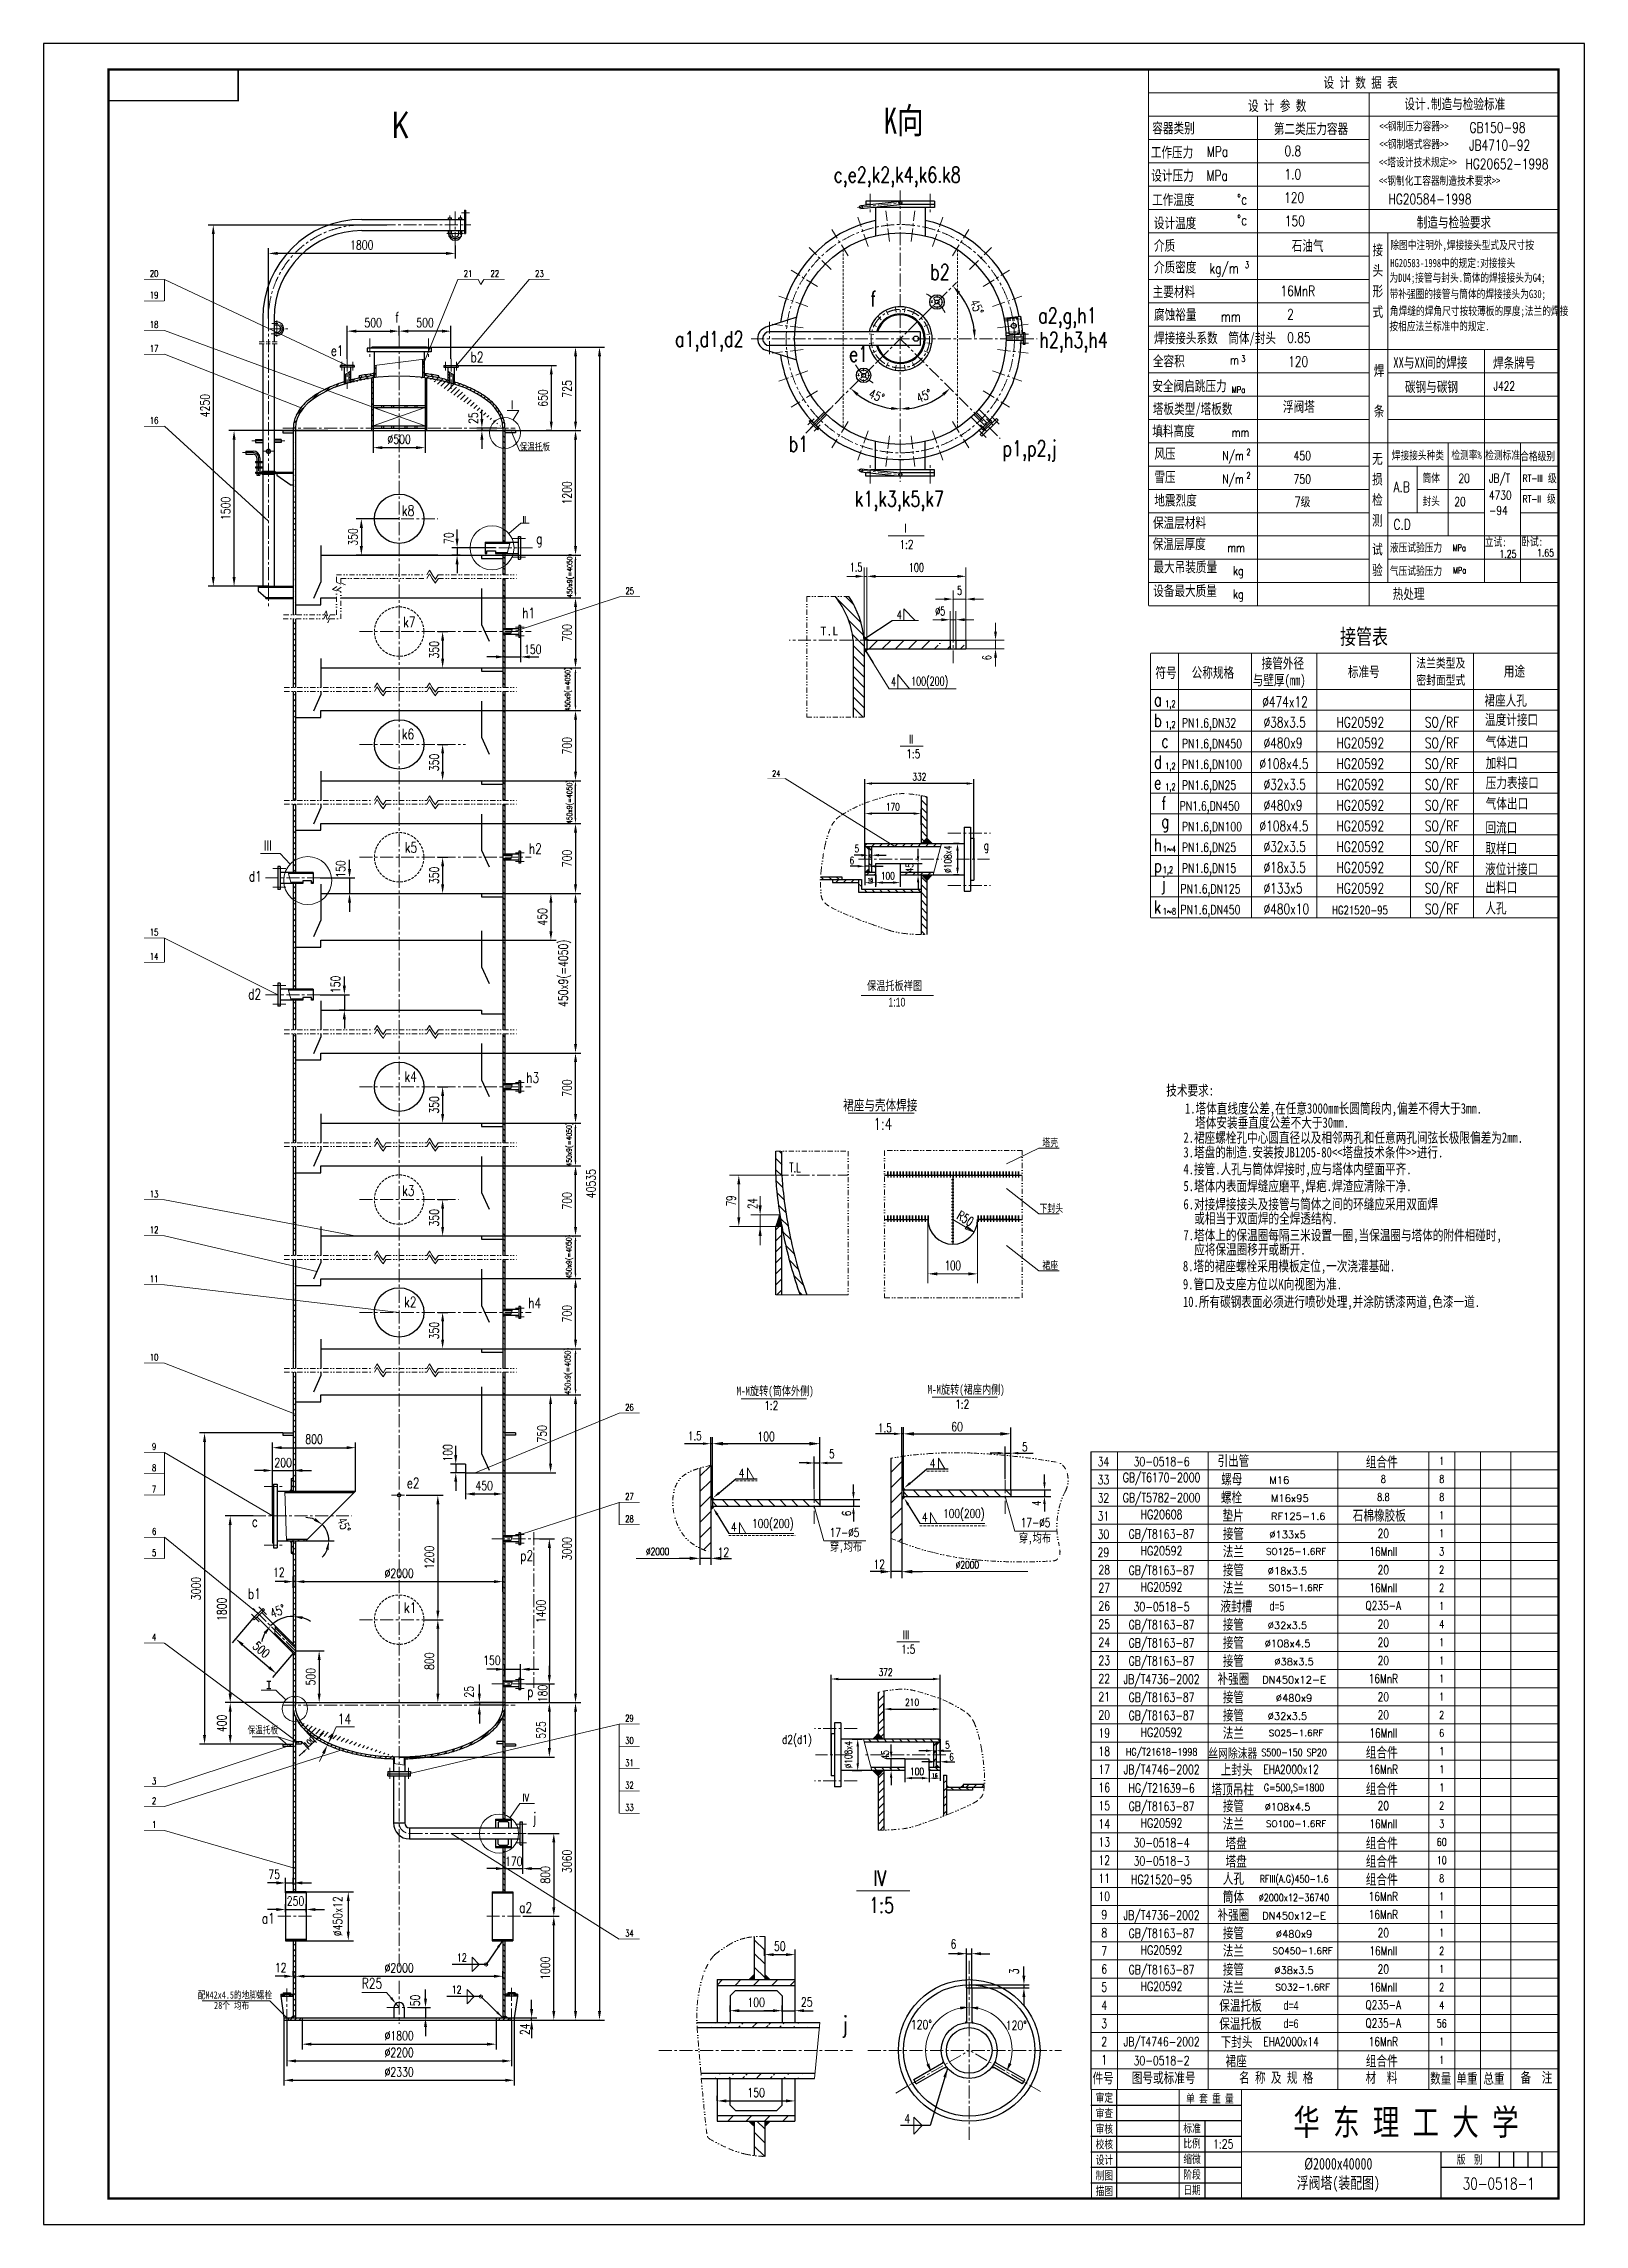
# Model space of a CAD drawing. Extents: x 3113 to 17963, y 3714 to 24739.
import ezdxf
from ezdxf.enums import TextEntityAlignment as Align

# ---------------------------------------------------------------- set-up
doc = ezdxf.new("R2010")
doc.units = 0
doc.header["$LTSCALE"] = 100
doc.header["$MEASUREMENT"] = 0
for name, pattern in [('CENTER', [2, 1.25, -0.25, 0.25, -0.25]), ('DIVIDE', [1.25, 0.5, -0.25, 0, -0.25, 0, -0.25]), ('HIDDEN', [0.375, 0.25, -0.125])]:
    doc.linetypes.add(name, pattern=pattern)
doc.layers.get('0').update_dxf_attribs({"linetype": 'CONTINUOUS', "lineweight": 25})
doc.layers.get('DEFPOINTS').update_dxf_attribs({"linetype": 'CONTINUOUS', "lineweight": 25})
for name, color, linetype, lineweight in [('1', 2, 'CENTER', 9), ('2', 3, 'HIDDEN', 9), ('3', 4, 'DIVIDE', 9), ('3_中心线_', 2, 'CENTER', 9), ('4', 7, 'CONTINUOUS', 25), ('5', 1, 'CONTINUOUS', 9), ('6', 6, 'CONTINUOUS', 9), ('dim', 1, 'CONTINUOUS', 9), ('LAYER3', 4, 'DIVIDE', 9), ('text', 2, 'CONTINUOUS', 13)]:
    doc.layers.add(name, color=color, linetype=linetype, lineweight=lineweight)
doc.styles.add('COMPLEX', font='romanc', dxfattribs={"width": 0.75, "bigfont": 'HZTXT'})
doc.styles.add('greeks.shx', font='greeks.shx', dxfattribs={"width": 0.75, "bigfont": 'hztxt.shx'})
doc.styles.add('HZTXT', font='txt.shx', dxfattribs={"width": 0.75, "bigfont": 'hztxt'})
doc.styles.add('ROMANS', font='romans', dxfattribs={"width": 0.75})
doc.styles.add('ST3', font='', dxfattribs={"height": 3})
doc.styles.get("Standard").update_dxf_attribs({"font": 'txt', "width": 0.75, "bigfont": 'hztxt'})
doc.styles.add('SZ3', font='complex', dxfattribs={"width": 0.67, "height": 3, "bigfont": 'hztxt'})
doc.styles.add('样式 1', font='', dxfattribs={"width": 0.75, "height": 250})
doc.styles.add('样式 2', font='', dxfattribs={"width": 0.75, "height": 100})
doc.styles.add('样式 3', font='', dxfattribs={"width": 0.75, "height": 46})
doc.styles.get('ST3').set_extended_font_data('SimSun')
doc.styles.get('样式 1').set_extended_font_data('SimSun')
doc.styles.get('样式 2').set_extended_font_data('SimSun')
doc.styles.get('样式 3').set_extended_font_data('SimSun')
doc.dimstyles.get("Standard").update_dxf_attribs({"dimtxt": 0.18, "dimasz": 0.18, "dimexe": 0.18, "dimexo": 0.0625, "dimgap": 0.09, "dimtad": 0, "dimtih": 1, "dimtoh": 1, "dimdec": 4, "dimzin": 0, "dimdsep": 46, "dimtxsty": 'Standard', "dimcen": 0.09, "dimadec": 0, "dimazin": 0, "dimtfac": 1, "dimtdec": 4, "dimtofl": 0, "dimtmove": 0, "dimatfit": 3, "dimfxl": 0, "dimtolj": 1, "dimtzin": 0, "dimarcsym": 0})
pattern_1 = [(45, (2778.22, 28447.086), (-17.67767, 17.67767), [])]
pattern_2 = [(135, (6791.052, 32780.99), (-26.516504, -26.516504), [])]
pattern_3 = [(45, (6791.052, 32780.988), (-8.838835, 8.838835), [])]
pattern_4 = [(45, (6791.052, 32780.99), (-26.516504, 26.516504), [])]
pattern_5 = [(135, (6791.052, 31998.23), (-26.516504, -26.516504), [])]
pattern_6 = [(45, (6791.052, 31998.23), (-26.516504, 26.516504), [])]
pattern_7 = [(45, (-5909.53, 33113.19), (-26.516504, 26.516504), [])]
pattern_8 = [(135, (-9677.254, 33126.63), (-37.12311, -37.12311), [])]
pattern_9 = [(45, (-9677.254, 33126.63), (-37.12311, 37.12311), [])]
pattern_10 = [(45, (32458.636, 24492.74), (37.12311, -37.12311), [])]
pattern_11 = [(45, (-13842.59, 110206.43), (-88.38835, 88.38835), [])]
pattern_12 = [(45, (-26349.86, 75915.9), (-66.29126, 66.29126), [])]
pattern_13 = [(45, (3234.376, 1251.247), (-13.258252, 13.258252), [])]

msp = doc.modelspace()

# ---------------------------------------------------------------- texts
at = {"color": 1, "width": 0.75}
for s, height, style, p in [('K向', 250, '样式 1', (11210.7, 23871.7)), ('c', 100, 'ROMANS', (5117.8, 10439.6)), ('j', 150, 'ROMANS', (10811.1, 5569.5))]:
    msp.add_text(s, height=height, dxfattribs=dict(at, style=style)).set_placement(p)
at = {"color": 14, "width": 0.75}
for s, height, style, p in [('审定', 80, '样式 2', (13336.4, 4937.9)), ('审查', 80, '样式 2', (13336.4, 4787.9)), ('华 东 理 工 大 学', 250, '样式 1', (16243.2, 4705.9)), ('审核', 80, '样式 2', (13336.4, 4637.9)), ('标准', 80, '样式 2', (14181.7, 4642.6)), ('校核', 80, '样式 2', (13336.4, 4487.9)), ('比例', 80, '样式 2', (14181.7, 4496.9)), ('制图', 80, '样式 2', (13336.4, 4187.9)), ('设计', 80, '样式 2', (13336.4, 4337.9)), ('缩微', 80, '样式 2', (14181.7, 4346.9)), ('阶段', 80, '样式 2', (14181.7, 4196.9)), ('版  别', 80, '样式 2', (16857.7, 4341.5)), ('描图', 80, '样式 2', (13336.4, 4037.9)), ('日期', 80, '样式 2', (14181.7, 4046.9))]:
    msp.add_text(s, height=height, dxfattribs=dict(at, style=style)).set_placement(p, align=Align.MIDDLE)
at = {"color": 1, "style": '样式 2', "width": 0.75}
msp.add_text('单 套 重 量', height=80, dxfattribs=at).set_placement((14353.8, 4930.5), align=Align.MIDDLE)
at = {"layer": '1', "attachment_point": 1}
for s, insert, char_height, width, style in [('17-%%c5', (12530, 10521.3), 84, 527.931, 'ROMANS'), ('穿,均布', (10690.9, 10292.7), 85, 479.706, '样式 2'), ('17-%%c5', (10689.2, 10426.5), 84, 527.931, 'ROMANS'), ('穿,均布', (12512, 10374.4), 85, 488.529, '样式 2')]:
    msp.add_mtext(s, dxfattribs=dict(at, insert=insert, char_height=char_height, width=width, style=style))
at = {"layer": '5', "width": 0.75}
for s, height, style, p in [('I', 84, 'COMPLEX', (11408.6, 20024.3)), ('1:2', 84, 'COMPLEX', (11361.3, 19868.3)), ('裙座与壳体焊接', 100, '样式 2', (10818.1, 14454.8)), ('1:2', 84, 'COMPLEX', (10058.4, 11566.9)), ('1:2', 84, 'COMPLEX', (11899.3, 11580.8)), ('120%%d', 87.5, 'ROMANS', (11471.3, 5596.8)), ('120%%d', 87.5, 'ROMANS', (12385.5, 5589.8))]:
    msp.add_text(s, height=height, dxfattribs=dict(at, style=style)).set_placement(p)
at = {"layer": '5', "style": 'SZ3', "width": 0.67}
msp.add_text('100', height=90, dxfattribs=at).set_placement((11875.1, 12959.2), align=Align.MIDDLE)
at = {"layer": '5', "attachment_point": 1, "style": 'ROMANS'}
for s, insert, char_height, width in [('c,e2,k2,k4,k6.k8', (10727.7, 23550), 150, 1508.7), ('b2', (11658.6, 22611.3), 150, 478.2), ('f', (11081.1, 22353.1), 150, 478.2), ('f', (6499.8, 22149.9), 100, 478.2), ('a2,g,h1', (12698.6, 22193), 150, 1072.2), ('a1,d1,d2', (9199, 21966), 150, 478.2), ('h2,h3,h4', (12710.6, 21956.3), 150, 1072.2), ('e1', (5881.8, 21829.4), 100, 478.2), ('b2', (7227.2, 21766.4), 100, 478.2), ('e1', (10875.9, 21821.7), 150, 478.2), ('b1', (10293.8, 20954.7), 150, 478.2), ('p1,p2,j', (12355.4, 20911.9), 150, 1072.2), ('k1,k3,k5,k7', (10931.4, 20425.7), 150, 1072.2), ('k8', (6566.7, 20286.5), 100, 478.2), ('g', (7858.8, 20016.5), 100, 478.2), ('k7', (6576.7, 19211.8), 100, 478.2), ('h1', (7725.1, 19300), 100, 478.2), ('k6', (6566.3, 18132.2), 100, 478.2), ('k5', (6592.8, 17038.9), 100, 478.2), ('h2', (7789.4, 17027.8), 100, 478.2), ('g', (12173.4, 17050.7), 84, 347.7), ('d1', (5090.7, 16761.2), 100, 478.2), ('d2', (5085.4, 15624.7), 100, 478.2), ('k4', (6589.6, 14830.4), 100, 478.2), ('h3', (7762.8, 14820), 100, 478.2), ('k3', (6569.5, 13731), 100, 478.2), ('k2', (6586.2, 12657.5), 100, 478.2), ('h4', (7784.3, 12647.7), 100, 478.2), ('1.5', (9321, 11358.9), 84, 212.73), ('1.5', (11152.7, 11434.6), 84, 212.73), ('5', (10682.4, 11185.9), 84, 212.73), ('5', (12543.1, 11251.9), 84, 212.73), ('4', (9813.1, 10998.9), 84, 163.112), ('4', (11654, 11093.7), 84, 163.112), ('e2', (6613.8, 10911.3), 100, 478.2), ('100(200)', (9942.2, 10514.2), 84, 163.112), ('4', (11578.3, 10574.8), 84, 163.112), ('100(200)', (11783.1, 10609), 84, 163.112), ('4', (9737.4, 10480), 84, 163.112), ('p2', (7704.2, 10212.2), 100, 478.2), ('b1', (5080.9, 9844.1), 100, 478.2), ('k1', (6586, 9709.9), 100, 478.2), ('p', (7773.6, 8900.8), 100, 478.2), ('d2(d1)', (10230.4, 8431.4), 84, 347.7), ('j', (7828, 7684.8), 100, 478.2), ('a2', (7696.5, 6818.9), 100, 478.2), ('a1', (5216.8, 6714.9), 100, 478.2)]:
    msp.add_mtext(s, dxfattribs=dict(at, insert=insert, char_height=char_height, width=width))
at = {"layer": '5', "color": 2, "linetype": 'Continuous', "insert": (11049, 15698.1), "char_height": 84, "width": 1135.584, "attachment_point": 1, "style": '样式 2'}
msp.add_mtext('保温托板祥图', dxfattribs=at)
at = {"layer": '5', "insert": (11254.3, 15539.5), "char_height": 84, "width": 424.077, "attachment_point": 1}
msp.add_mtext('\\fￋￎￌ￥|b0|i0|c134|p2;1:10', dxfattribs=at)
at = {"layer": '5', "char_height": 84, "width": 212.73, "attachment_point": 1, "rotation": 90, "style": 'ROMANS'}
for s, insert in [('6', (10810.2, 10541.8)), ('4', (12640.8, 10638.7))]:
    msp.add_mtext(s, dxfattribs=dict(at, insert=insert))
at = {"layer": 'dim'}
for s, height, style, width, p in [('K', 250, 'ROMANS', 0.75, (6469, 23830.2)), ('I', 84, 'COMPLEX', 0.75, (7618.3, 21214.2)), ('保温托板', 70, '样式 2', 0.75, (7699.4, 20817.2)), ('II', 60, 'COMPLEX', 0.75, (7730, 20122.7)), ('1:5', 84, 'COMPLEX', 0.75, (11427.2, 17850.6)), ('II', 84, 'COMPLEX', 0.75, (11452.5, 17990.8)), ('III', 96, 'COMPLEX', 0.75, (5236, 16960.7)), ('1:4', 112.5, 'COMPLEX', 0.75, (11111, 14268.2)), ('塔壳', 75, 'HZTXT', 0.75, (12738.7, 14099.1)), ('T.L', 90, 'SZ3', 0.67, (10299.5, 13858.2)), ('下封头', 75, 'HZTXT', 0.75, (12711.4, 13465.6)), ('裙座', 75, 'HZTXT', 0.75, (12738.7, 12916.1)), ('M-M旋转(筒体外侧)', 84, '样式 2', 0.75, (9791.6, 11707.7)), ('M-M旋转(裙座内侧)', 84, '样式 2', 0.75, (11632.5, 11721.7)), ('1:5', 84, 'COMPLEX', 0.75, (11378.3, 9216.7)), ('III', 84, 'COMPLEX', 0.75, (11392.8, 9356.9)), ('14', 100, 'ROMANS', 0.75, (5948, 8536.9)), ('保温托板', 70, '样式 2', 0.75, (5078.3, 8445.8)), ('IV', 75, 'COMPLEX', 0.75, (7729.1, 7791.4)), ('IV', 150, 'COMPLEX', 0.75, (11110.5, 6976.5)), ('1:5', 150, 'COMPLEX', 0.75, (11068.8, 6716.1)), ('12', 75, 'ROMANS', 0.75, (7095, 6249.7)), ('R25', 100, 'ROMANS', 0.75, (6180.2, 5988.1)), ('12', 75, 'ROMANS', 0.75, (7044.9, 5938.8)), ('4', 87.5, 'ROMANS', 0.75, (11407.6, 4690.7))]:
    msp.add_text(s, height=height, dxfattribs=dict(at, style=style, width=width)).set_placement(p)
at = {"layer": 'dim', "style": 'SZ3', "width": 0.67}
msp.add_text('R50', height=90, rotation=328.78376, dxfattribs=at).set_placement((11905.3, 13414.4))
at = {"layer": 'dim', "attachment_point": 5}
for s, insert, char_height, style in [('1.5', (10943.4, 19690.6), 84, 'SZ3'), ('100', (11524.8, 19686.9), 84, 'SZ3'), ('\\A1;5', (11940.1, 19467.4), 84, 'SZ3'), ('4', (11360, 19232.8), 84, 'SZ3'), ('\\A1;%%C5', (11754.2, 19268.5), 84, 'SZ3'), ('T.L', (10685.5, 19074.6), 84, 'ST3'), ('4', (11304.5, 18587.4), 84, 'SZ3'), ('100(200)', (11652.1, 18577.5), 84, 'SZ3'), ('\\A1;%%c2000', (9030.4, 10200.7), 70, 'ROMANS'), ('\\A1;%%c2000', (12016.1, 10072.1), 70, 'ROMANS')]:
    msp.add_mtext(s, dxfattribs=dict(at, insert=insert, char_height=char_height, style=style))
for s, insert, char_height, rotation, style in [('\\A1;6', (12203.3, 18818.9), 84, 90, 'SZ3'), ('79', (9737.8, 13582), 90, 90, 'SZ3'), ('24', (9943.5, 13555.4), 90, 90, 'SZ3'), ('\\A1;100', (5671.5, 8364.9), 50, 43.33368, 'ROMANS')]:
    msp.add_mtext(s, dxfattribs=dict(at, insert=insert, char_height=char_height, rotation=rotation, style=style))
at = {"layer": 'text', "width": 0.75}
for s, height, style, p in [('设 计 数 据 表', 100, '样式 2', (15448, 24313.6)), ('设 计 参 数', 100, '样式 2', (14720.5, 24090.3)), ('设计.制造与检验标准', 100, '样式 2', (16228, 24107.2)), ('容器类别', 100, '样式 2', (13798.4, 23874.6)), ('第二类压力容器', 100, '样式 2', (14969.8, 23868)), ('<<钢制压力容器>>', 80, '样式 2', (15986, 23902.6)), ('GB150-98', 100, 'ROMANS', (16854.7, 23879.6)), ('<<钢制塔式容器>>', 80, '样式 2', (15986, 23730)), ('JB4710-92', 100, 'ROMANS', (16851.7, 23710.1)), ('工作压力', 100, '样式 2', (13783.7, 23641.5)), ('MPa', 100, 'ROMANS', (14322.6, 23648.5)), ('0.8', 100, 'ROMANS', (15072.6, 23654.3)), ('<<塔设计技术规定>>', 80, '样式 2', (15982.2, 23555.5)), ('HG20652-1998', 100, 'ROMANS', (16816.1, 23529.3)), ('设计压力', 100, '样式 2', (13788.8, 23418)), ('MPa', 100, 'ROMANS', (14320, 23417.5)), ('1.0', 100, 'ROMANS', (15072.6, 23429.3)), ('<<钢制化工容器制造技术要求>>', 80, '样式 2', (15982.2, 23377.4)), ('工作温度', 100, '样式 2', (13796.1, 23183.4)), ('120', 100, 'ROMANS', (15068.9, 23204.3)), ('HG20584-1998', 100, 'ROMANS', (16073.9, 23189.8)), ('设计温度', 100, '样式 2', (13813.3, 22959.7)), ('150', 100, 'ROMANS', (15076.9, 22979.3)), ('制造与检验要求', 100, '样式 2', (16346.9, 22966)), ('介质', 100, '样式 2', (13814.5, 22742.6)), ('石油气', 100, '样式 2', (15142.5, 22740.4)), ('接', 100, '样式 2', (15921, 22699.8)), ('除图中注明外,焊接接头型式及尺寸按', 80, '样式 2', (16092.2, 22757.2)), ('介质密度', 100, '样式 2', (13814.5, 22533.7)), ('kg/m', 100, 'ROMANS', (14349.3, 22522.7)), ('3', 62.5, 'ROMANS', (14691.6, 22574.9)), ('头', 100, '样式 2', (15921, 22501.4)), ('为DU4;接管与封头.筒体的焊接接头为G4;', 80, '样式 2', (16084.5, 22442)), ('HG20583-1998中的规定:对接接头', 80, '样式 2', (16092.2, 22583.9)), ('主要材料', 100, '样式 2', (13801.6, 22296.7)), ('16MnR', 100, 'ROMANS', (15033, 22304.3)), ('形', 100, '样式 2', (15921, 22303.1)), ('带补强圈的接管与筒体的焊接接头为G30;', 80, '样式 2', (16084.5, 22285.6)), ('腐蚀裕量', 100, '样式 2', (13815, 22076.8)), ('mm', 100, 'ROMANS', (14458.8, 22057.2)), ('2', 100, 'ROMANS', (15098.2, 22079.3)), ('式', 100, '样式 2', (15921, 22104.8)), ('角焊缝的焊角尺寸按较薄板的厚度;法兰的焊接', 80, '样式 2', (16088, 22121.5)), ('焊接接头系数  筒体/封头', 100, '样式 2', (13815, 21851.8)), ('0.85', 100, 'ROMANS', (15098.2, 21854.3)), ('按相应法兰标准中的规定.', 80, '样式 2', (16083.2, 21974.4)), ('全容积', 100, '样式 2', (13803.9, 21628.5)), ('m', 87.5, 'ROMANS', (14548.3, 21646.2)), ('3', 62.5, 'ROMANS', (14654.8, 21669.8)), ('120', 100, 'ROMANS', (15106.9, 21624)), ('XX与XX间的焊接', 100, '样式 2', (16121, 21615)), ('焊条牌号', 100, '样式 2', (17082, 21611.1)), ('安全阀启跳压力', 100, '样式 2', (13798.4, 21388.2)), ('焊', 100, '样式 2', (15933.2, 21536.9)), ('碳钢与碳钢', 100, '样式 2', (16232.8, 21380.1)), ('J422', 85, 'ROMANS', (17087, 21395)), ('塔板类型/塔板数', 100, '样式 2', (13803.9, 21168.7)), ('MPa', 62.5, 'ROMANS', (14564.8, 21370.6)), ('浮阀塔', 100, '样式 2', (15057.5, 21188.5)), ('条', 100, '样式 2', (15933.2, 21145.3)), ('填料高度', 100, '样式 2', (13798.4, 20954.5)), ('风压', 100, '样式 2', (13818.2, 20736.4)), ('N/m', 87.5, 'ROMANS', (14472.3, 20721.6)), ('mm', 87.5, 'ROMANS', (14564.8, 20946.6)), ('2', 62.5, 'ROMANS', (14705.3, 20769.8)), ('焊接接头种类', 80, '样式 2', (16106.3, 20729.8)), ('检测率%', 80, '样式 2', (16680.4, 20732.7)), ('检测标准', 80, '样式 2', (17006.9, 20730.8)), ('雪压', 100, '样式 2', (13818.2, 20511.4)), ('2', 62.5, 'ROMANS', (14705.3, 20544.8)), ('450', 87.5, 'ROMANS', (15159.5, 20721.6)), ('无', 100, '样式 2', (15916.7, 20687.6)), ('JB/T', 85, 'ROMANS', (17043, 20506.7)), ('合格级别', 80, '样式 2', (17343.9, 20721.7)), ('地震烈度', 100, '样式 2', (13818.2, 20286.4)), ('N/m', 87.5, 'ROMANS', (14472.3, 20496.6)), ('750', 87.5, 'ROMANS', (15159.5, 20496.6)), ('损', 100, '样式 2', (15916.7, 20489.3)), ('检', 100, '样式 2', (15916.7, 20291)), ('A.B', 100, 'ROMANS', (16123.5, 20414.8)), ('筒体', 80, '样式 2', (16402.8, 20510.4)), ('20', 85, 'ROMANS', (16749.2, 20505.7)), ('4730', 85, 'ROMANS', (17043, 20342.2)), ('级', 80, '样式 2', (17603.4, 20310.9)), ('级', 80, '样式 2', (17611.4, 20508.7)), ('测', 100, '样式 2', (15916.7, 20092.6)), ('封头', 80, '样式 2', (16402.8, 20288.1)), ('20', 85, 'ROMANS', (16709.7, 20280.7)), ('-94', 85, 'ROMANS', (17043, 20195.4)), ('保温层厚度', 100, '样式 2', (13801.9, 19865.6)), (' 保温层材料', 100, '样式 2', (13753.7, 20069.2)), ('C.D', 100, 'ROMANS', (16123.5, 20053.3)), ('立试:', 80, '样式 2', (17003.2, 19893.6)), ('卧试:', 80, '样式 2', (17355, 19897.3)), ('mm', 87.5, 'ROMANS', (14522, 19834.6)), ('试', 100, '样式 2', (15916.7, 19813.4)), ('液压试验压力', 80, '样式 2', (16087.9, 19840.3)), ('MPa', 62.5, 'ROMANS', (16692.3, 19846.9)), ('1.25', 72.5, 'ROMANS', (17144.8, 19782.2)), ('1.65', 72.5, 'ROMANS', (17506.6, 19793.2)), ('最大吊装质量 ', 100, '样式 2', (13809.1, 19642.8)), ('kg', 87.5, 'ROMANS', (14577.6, 19613.1)), ('验', 100, '样式 2', (15916.7, 19615)), ('气压试验压力', 80, '样式 2', (16087.9, 19615.3)), ('MPa', 62.5, 'ROMANS', (16694.9, 19629.7)), ('设备最大质量', 100, '样式 2', (13807.1, 19413.9)), ('kg', 87.5, 'ROMANS', (14577.6, 19388.1)), ('热处理', 100, '样式 2', (16115.6, 19384.2)), ('接管表', 150, '样式 1', (15608.8, 18946.4)), ('符号', 100, '样式 2', (13827.9, 18624.1)), ('公称规格', 100, '样式 2', (14177.8, 18625.6)), ('接管外径', 100, '样式 2', (14852, 18715)), ('标准号', 100, '样式 2', (15683.5, 18632.4)), ('法兰类型及', 90, '样式 2', (16342.7, 18723.1)), ('用途', 100, '样式 2', (17186.2, 18638)), ('与壁厚(mm)', 100, '样式 2', (14765.9, 18552.5)), ('密封面型式', 90, '样式 2', (16342.7, 18557.9)), ('a', 125, 'ROMANS', (13813.9, 18351.8)), ('1,2', 62.5, 'ROMANS', (13922, 18342.5)), ('%%c474x12', 100, 'ROMANS', (14858, 18343)), ('裙座人孔', 100, '样式 2', (16999.5, 18356.8)), ('b', 125, 'ROMANS', (13813.9, 18151.8)), ('1,2', 62.5, 'ROMANS', (13922, 18142.5)), ('PN1.6,DN32', 87.5, 'ROMANS', (14083.5, 18146)), ('%%c38x3.5', 100, 'ROMANS', (14870.5, 18146)), ('HG20592', 100, 'ROMANS', (15574, 18146)), ('SO/RF', 100, 'ROMANS', (16423.6, 18146)), ('温度计接口', 100, '样式 2', (17005, 18171.1)), ('d', 125, 'ROMANS', (13813.9, 17751.8)), ('c', 125, 'ROMANS', (13884.8, 17951.8)), ('PN1.6,DN450', 87.5, 'ROMANS', (14083.5, 17946)), ('%%c480x9', 100, 'ROMANS', (14870.5, 17946)), ('HG20592', 100, 'ROMANS', (15574, 17946)), ('SO/RF', 100, 'ROMANS', (16423.6, 17946)), ('气体进口', 100, '样式 2', (17012.1, 17956.7)), ('1,2', 62.5, 'ROMANS', (13922, 17742.5)), ('PN1.6,DN100', 87.5, 'ROMANS', (14083.5, 17746)), ('%%c108x4.5', 100, 'ROMANS', (14830.7, 17746)), ('HG20592', 100, 'ROMANS', (15574, 17746)), ('SO/RF', 100, 'ROMANS', (16423.6, 17746)), ('SO/RF', 100, 'ROMANS', (16423.6, 17546)), ('加料口', 100, '样式 2', (17011.7, 17753)), ('压力表接口', 100, '样式 2', (17011.7, 17562.3)), ('e', 125, 'ROMANS', (13813.9, 17551.8)), ('f', 125, 'ROMANS', (13884.8, 17351.8)), ('1,2', 62.5, 'ROMANS', (13922, 17542.5)), ('PN1.6,DN25', 87.5, 'ROMANS', (14083.5, 17546)), ('%%c32x3.5', 100, 'ROMANS', (14870.5, 17546)), ('HG20592', 100, 'ROMANS', (15574, 17546)), ('SO/RF', 100, 'ROMANS', (16423.6, 17346)), ('气体出口', 100, '样式 2', (17011.7, 17362.3)), ('g', 125, 'ROMANS', (13884.8, 17179.3)), ('PN1.6,DN450', 87.5, 'ROMANS', (14061.6, 17346)), ('%%c108x4.5', 100, 'ROMANS', (14830.7, 17146)), ('%%c480x9', 100, 'ROMANS', (14870.5, 17346)), ('HG20592', 100, 'ROMANS', (15574, 17346)), ('HG20592', 100, 'ROMANS', (15574, 17146)), ('SO/RF', 100, 'ROMANS', (16423.6, 17146)), ('回流口', 100, '样式 2', (17009.5, 17132.2)), ('h', 125, 'ROMANS', (13813.9, 16951.8)), ('PN1.6,DN100', 87.5, 'ROMANS', (14083.5, 17146)), ('PN1.6,DN25', 87.5, 'ROMANS', (14083.5, 16946)), ('%%c32x3.5', 100, 'ROMANS', (14870.5, 16946)), ('HG20592', 100, 'ROMANS', (15574, 16946)), ('SO/RF', 100, 'ROMANS', (16423.6, 16946)), ('取样口', 100, '样式 2', (17009.5, 16932.2)), ('p', 125, 'ROMANS', (13813.9, 16751.8)), ('1~4', 62.5, 'ROMANS', (13898.6, 16942.5)), ('PN1.6,DN15', 87.5, 'ROMANS', (14083.5, 16746)), ('%%c18x3.5', 100, 'ROMANS', (14870.5, 16746)), ('HG20592', 100, 'ROMANS', (15574, 16746)), ('SO/RF', 100, 'ROMANS', (16423.6, 16746)), ('液位计接口', 100, '样式 2', (17005.3, 16732.2)), ('j', 125, 'ROMANS', (13884.8, 16579.3)), ('1,2', 62.5, 'ROMANS', (13898.6, 16742.5)), ('PN1.6,DN125', 87.5, 'ROMANS', (14068.9, 16546)), ('%%c133x5', 100, 'ROMANS', (14870.5, 16546)), ('HG20592', 100, 'ROMANS', (15574, 16546)), ('SO/RF', 100, 'ROMANS', (16423.6, 16546)), ('出料口', 100, '样式 2', (17008, 16554.1)), ('k', 125, 'ROMANS', (13813.9, 16351.8)), ('1~8', 62.5, 'ROMANS', (13898.6, 16342.5)), ('PN1.6,DN450', 87.5, 'ROMANS', (14068.9, 16346)), ('%%c480x10', 100, 'ROMANS', (14870.5, 16346)), ('HG21520-95', 80, 'ROMANS', (15531.4, 16345)), ('SO/RF', 100, 'ROMANS', (16423.6, 16346)), ('人孔', 100, '样式 2', (17008, 16354.1)), ('技术要求:', 100, '样式 2', (13932.9, 14597)), ('1.塔体直线度公差,在任意3000mm长圆筒段内,偏差不得大于3mm.', 100, '样式 2', (14112.9, 14423.3)), ('塔体安装垂直度公差不大于30mm.', 100, '样式 2', (14211.3, 14286.7)), ('3.塔盘的制造.安装按JB1205-80<<塔盘技术条件>>进行.', 100, '样式 2', (14098.4, 14000.6)), ('2.裙座螺栓孔中心圆直径以及相邻两孔和任意两孔间弦长极限偏差为2mm.', 100, '样式 2', (14098.4, 14141.9)), ('4.接管.人孔与筒体焊接时,应与塔体内壁面平齐.', 100, '样式 2', (14098.4, 13838.4)), ('5.塔体内表面焊缝应磨平,焊疤.焊渣应清除干净.', 100, '样式 2', (14098.4, 13675.5)), ('6.对接焊接接头及接管与筒体之间的环缝应采用双面焊', 100, '样式 2', (14098.4, 13500.3)), ('或相当于双面焊的全焊透结构.', 100, '样式 2', (14202.2, 13363.3)), ('7.塔体上的保温圈每隔三米设置一圈,当保温圈与塔体的附件相碰时,', 100, '样式 2', (14098.4, 13200.9)), ('应将保温圈移开或断开.', 100, '样式 2', (14202.2, 13064)), ('8.塔的裙座螺栓采用模板定位,一次浇灌基础.', 100, '样式 2', (14093.5, 12903.2)), ('9.管口及支座方位以K向视图为准.', 100, '样式 2', (14093.5, 12729)), ('10.所有碳钢表面必须进行喷砂处理,并涂防锈漆两道,色漆一道.', 100, '样式 2', (14093.5, 12559.2)), ('配M42x4.5的地脚螺栓', 70, '样式 2', (4599, 5891.1)), ('28个 均布', 70, '样式 2', (4755.7, 5790.7)), ('数量', 100, '样式 2', (16475.7, 5071.6)), ('单重', 100, '样式 2', (16728.3, 5069.4)), ('总重', 100, '样式 2', (16988.8, 5069.4))]:
    msp.add_text(s, height=height, dxfattribs=dict(at, style=style)).set_placement(p)
for s, height, style, p in [('%%dc', 100, 'ROMANS', (14664, 23237.8)), ('%%dc', 100, 'ROMANS', (14664, 23037.8)), ('20', 64, 'ROMANS', (4177.8, 22521.1)), ('21', 64, 'ROMANS', (7203.3, 22521.1)), ('22', 64, 'ROMANS', (7461.4, 22521.1)), ('23', 64, 'ROMANS', (7890.8, 22521.1)), ('19', 64, 'ROMANS', (4177.8, 22315.1)), ('18', 64, 'ROMANS', (4177.8, 22030.2)), ('17', 64, 'ROMANS', (4177.8, 21799.7)), ('16', 64, 'ROMANS', (4177.8, 21106.2)), ('25', 64, 'ROMANS', (8761.9, 19462.2)), ('24', 56, 'ROMANS', (10173.8, 17702.7)), ('15', 64, 'ROMANS', (4177.8, 16172)), ('14', 64, 'ROMANS', (4177.8, 15939.1)), ('13', 64, 'ROMANS', (4177.8, 13647.9)), ('12', 64, 'ROMANS', (4177.8, 13302)), ('11', 64, 'ROMANS', (4177.8, 12829.3)), ('10', 64, 'ROMANS', (4177.8, 12073.4)), ('26', 64, 'ROMANS', (8759, 11591.3)), ('9', 64, 'ROMANS', (4177.8, 11213)), ('8', 64, 'ROMANS', (4177.8, 11007.1)), ('7', 64, 'ROMANS', (4177.8, 10801.1)), ('27', 64, 'ROMANS', (8759, 10730.7)), ('28', 64, 'ROMANS', (8759, 10515.7)), ('6', 64, 'ROMANS', (4177.8, 10395.1)), ('5', 64, 'ROMANS', (4177.8, 10189.2)), ('4', 64, 'ROMANS', (4177.8, 9374.9)), ('29', 64, 'ROMANS', (8759, 8593.4)), ('30', 64, 'ROMANS', (8759, 8378.4)), ('3', 64, 'ROMANS', (4177.8, 7988.7)), ('31', 64, 'ROMANS', (8759, 8163.4)), ('2', 64, 'ROMANS', (4177.8, 7798.7)), ('32', 64, 'ROMANS', (8759, 7948.4)), ('1', 64, 'ROMANS', (4177.8, 7568.1)), ('33', 64, 'ROMANS', (8759, 7733.4)), ('34', 64, 'ROMANS', (8759, 6520.4)), ('1:25', 87.5, 'ROMANS', (14482, 4489.2)), ('%%c2000x40000', 112, '样式 3', (15591.3, 4298.6)), ('浮阀塔(装配图)', 112, '样式 3', (15591.3, 4107.3)), ('30-0518-1', 112.5, 'ROMANS', (17137.7, 4106.2))]:
    msp.add_text(s, height=height, dxfattribs=dict(at, style=style)).set_placement(p, align=Align.MIDDLE)
for s, height, p in [('RT-III', 70, (17367.4, 20512.8)), ('7级', 100, (15164.3, 20269.3)), ('RT-II', 70, (17367.4, 20313.6))]:
    msp.add_text(s, height=height, dxfattribs=at).set_placement(p)
at = {"layer": 'text', "linetype": 'Continuous'}
for s, height, style, width, p in [('34', 87.5, 'ROMANS', 0.75, (13327.4, 11067.9)), ('33', 87.5, 'ROMANS', 0.75, (13327.4, 10892.9)), ('GB/T6170-2000', 87.5, 'ROMANS', 0.75, (13887.9, 10908.3)), ('30-0518-6', 87.5, 'ROMANS', 0.75, (13887.9, 11068.4)), ('引出管', 100, '样式 2', 0.75, (14579.8, 11078.7)), ('螺母', 100, '样式 2', 0.75, (14564.3, 10900.8)), ('组合件', 100, '样式 2', 0.75, (16009.9, 11066.6)), ('8', 75, 'ROMANS', 0.75, (16025.6, 10900.8)), ('8', 75, 'ROMANS', 0.75, (16588.1, 10900.8)), ('1', 75, 'ROMANS', 0.75, (16587.7, 11075.8)), ('32', 87.5, 'ROMANS', 0.75, (13327.4, 10717.9)), ('GB/T5782-2000', 87.5, 'ROMANS', 0.75, (13887.9, 10714.1)), ('螺栓', 100, '样式 2', 0.75, (14561.7, 10725.8)), ('8.8', 75, 'ROMANS', 0.75, (16025.6, 10725.8)), ('8', 75, 'ROMANS', 0.75, (16588.1, 10725.8)), ('31', 87.5, 'ROMANS', 0.75, (13327.4, 10542.9)), ('HG20608', 87.5, 'ROMANS', 0.75, (13887.5, 10558.3)), ('垫片', 100, '样式 2', 0.75, (14577.5, 10550.8)), ('石棉橡胶板', 100, '样式 2', 0.75, (15985.8, 10550.8)), ('1', 75, 'ROMANS', 0.75, (16587.7, 10550.8)), ('30', 87.5, 'ROMANS', 0.75, (13327.4, 10367.9)), ('GB/T8163-87', 87.5, 'ROMANS', 0.75, (13887.5, 10364.1)), ('接管', 100, '样式 2', 0.75, (14580.1, 10375)), ('20', 85, 'ROMANS', 0.75, (16025.2, 10375.8)), ('1', 75, 'ROMANS', 0.75, (16587.7, 10375.8)), ('29', 87.5, 'ROMANS', 0.75, (13327.4, 10192.9)), ('HG20592', 87.5, 'ROMANS', 0.75, (13887.5, 10208.3)), ('法兰', 100, '样式 2', 0.75, (14579.8, 10203.7)), ('16MnII', 85, 'ROMANS', 0.75, (16025.2, 10200.8)), ('3', 75, 'ROMANS', 0.75, (16587.7, 10200.8)), ('28', 87.5, 'ROMANS', 0.75, (13334.8, 10025.8)), ('27', 87.5, 'ROMANS', 0.75, (13334.8, 9850.8)), ('GB/T8163-87', 87.5, 'ROMANS', 0.75, (13887.5, 10014.1)), ('HG20592', 87.5, 'ROMANS', 0.75, (13887.5, 9858.3)), ('接管', 100, '样式 2', 0.75, (14580.1, 10025)), ('法兰', 100, '样式 2', 0.75, (14579.8, 9853.7)), ('16MnII', 85, 'ROMANS', 0.75, (16025.2, 9850.8)), ('20', 85, 'ROMANS', 0.75, (16025.2, 10025.8)), ('2', 75, 'ROMANS', 0.75, (16587.7, 10025.8)), ('2', 75, 'ROMANS', 0.75, (16587.7, 9850.8)), ('26', 87.5, 'ROMANS', 0.75, (13334.8, 9675.8)), ('30-0518-5', 87.5, 'ROMANS', 0.75, (13887.9, 9668.4)), ('液封槽', 100, '样式 2', 0.75, (14608.8, 9675.8)), ('d=5', 85, 'greeks.shx', 0.75, (15000.3, 9675.8)), ('Q235-A', 85, 'ROMANS', 0.75, (16025.2, 9675.8)), ('1', 75, 'ROMANS', 0.75, (16587.7, 9675.8)), ('25', 87.5, 'ROMANS', 0.75, (13334.8, 9500.8)), ('GB/T8163-87', 87.5, 'ROMANS', 0.75, (13887.5, 9489.1)), ('接管', 100, '样式 2', 0.75, (14580.1, 9500)), ('20', 85, 'ROMANS', 0.75, (16025.2, 9500.8)), ('4', 75, 'ROMANS', 0.75, (16587.7, 9500.8)), ('24', 87.5, 'ROMANS', 0.75, (13334.8, 9325.8)), ('GB/T8163-87', 87.5, 'ROMANS', 0.75, (13887.5, 9314.1)), ('接管', 100, '样式 2', 0.75, (14580.1, 9325)), ('20', 85, 'ROMANS', 0.75, (16025.2, 9325.8)), ('1', 75, 'ROMANS', 0.75, (16587.7, 9325.8)), ('23', 87.5, 'ROMANS', 0.75, (13334.8, 9150.8)), ('GB/T8163-87', 87.5, 'ROMANS', 0.75, (13887.5, 9139.1)), ('接管', 100, '样式 2', 0.75, (14580.1, 9150)), ('20', 85, 'ROMANS', 0.75, (16025.2, 9150.8)), ('1', 75, 'ROMANS', 0.75, (16587.7, 9150.8)), ('22', 87.5, 'ROMANS', 0.75, (13334.8, 8975.8)), ('21', 87.5, 'ROMANS', 0.75, (13334.8, 8800.8)), ('JB/T4736-2002', 87.5, 'ROMANS', 0.75, (13887.5, 8964.1)), ('GB/T8163-87', 87.5, 'ROMANS', 0.75, (13887.5, 8789.1)), ('补强圈', 100, '样式 2', 0.75, (14580.1, 8975)), ('接管', 100, '样式 2', 0.75, (14580.1, 8800)), ('16MnR', 85, 'ROMANS', 0.75, (16025.2, 8975.8)), ('20', 85, 'ROMANS', 0.75, (16025.2, 8800.8)), ('1', 75, 'ROMANS', 0.75, (16587.7, 8975.8)), ('1', 75, 'ROMANS', 0.75, (16587.7, 8800.8)), ('20', 87.5, 'ROMANS', 0.75, (13334.8, 8625.8)), ('GB/T8163-87', 87.5, 'ROMANS', 0.75, (13887.5, 8614.1)), ('接管', 100, '样式 2', 0.75, (14580.1, 8625)), ('20', 85, 'ROMANS', 0.75, (16025.2, 8625.8)), ('2', 75, 'ROMANS', 0.75, (16587.7, 8625.8)), ('19', 87.5, 'ROMANS', 0.75, (13334.8, 8450.8)), ('HG20592', 87.5, 'ROMANS', 0.75, (13887.5, 8458.3)), ('法兰', 100, '样式 2', 0.75, (14579.8, 8453.7)), ('16MnII', 85, 'ROMANS', 0.75, (16025.2, 8450.8)), ('6', 75, 'ROMANS', 0.75, (16587.7, 8450.8)), ('18', 87.5, 'ROMANS', 0.75, (13334.8, 8275.8)), ('HG/T21618-1998', 70, 'ROMANS', 0.8, (13887.9, 8263.8)), ('丝网除沫器', 90, '样式 2', 0.75, (14573.8, 8259.7)), ('S500-150 SP20', 70, 'ROMANS', 0.8, (15164.6, 8264.3)), ('组合件', 100, '样式 2', 0.75, (16009.9, 8266.6)), ('1', 75, 'ROMANS', 0.75, (16588.1, 8275.8)), ('17', 87.5, 'ROMANS', 0.75, (13334.8, 8100.8)), ('JB/T4746-2002', 87.5, 'ROMANS', 0.75, (13887.9, 8093.4)), ('上封头', 100, '样式 2', 0.75, (14610.8, 8100.8)), ('EHA2000x12', 85, 'ROMANS', 0.75, (15135.5, 8100.8)), ('16MnR', 85, 'ROMANS', 0.75, (16025.2, 8100.8)), ('1', 75, 'ROMANS', 0.75, (16588.1, 8100.8)), ('16', 87.5, 'ROMANS', 0.75, (13335.2, 7925.8)), ('15', 87.5, 'ROMANS', 0.75, (13335.2, 7750.8)), ('GB/T8163-87', 87.5, 'ROMANS', 0.75, (13887.5, 7739.1)), ('HG/T21639-6', 87.5, 'ROMANS', 0.75, (13887.9, 7913.8)), ('塔顶吊柱', 100, '样式 2', 0.75, (14573.8, 7909.7)), ('接管', 100, '样式 2', 0.75, (14580.1, 7750)), ('G=500,S=1800', 70, 'ROMANS', 0.8, (15164.6, 7914.3)), ('组合件', 100, '样式 2', 0.75, (16009.9, 7916.6)), ('20', 85, 'ROMANS', 0.75, (16025.2, 7750.8)), ('2', 75, 'ROMANS', 0.75, (16587.7, 7750.8)), ('1', 75, 'ROMANS', 0.75, (16588.1, 7925.8)), ('14', 87.5, 'ROMANS', 0.75, (13335.2, 7575.8)), ('HG20592', 87.5, 'ROMANS', 0.75, (13887.5, 7583.3)), ('法兰', 100, '样式 2', 0.75, (14579.8, 7578.7)), ('16MnII', 85, 'ROMANS', 0.75, (16025.2, 7575.8)), ('3', 75, 'ROMANS', 0.75, (16587.7, 7575.8)), ('13', 87.5, 'ROMANS', 0.75, (13334.8, 7400.8)), ('30-0518-4', 87.5, 'ROMANS', 0.75, (13887.9, 7393.4)), ('塔盘', 100, '样式 2', 0.75, (14607, 7391.6)), ('组合件', 100, '样式 2', 0.75, (16009.9, 7391.6)), ('60', 75, 'ROMANS', 0.75, (16587.7, 7400.8)), ('12', 87.5, 'ROMANS', 0.75, (13334.8, 7225.8)), ('30-0518-3', 87.5, 'ROMANS', 0.75, (13887.9, 7218.4)), ('塔盘', 100, '样式 2', 0.75, (14607, 7216.6)), ('组合件', 100, '样式 2', 0.75, (16009.9, 7216.6)), ('10', 75, 'ROMANS', 0.75, (16587.7, 7225.8)), ('11', 87.5, 'ROMANS', 0.75, (13334.8, 7050.8)), ('HG21520-95', 87.5, 'ROMANS', 0.75, (13887.5, 7039.1)), ('人孔', 100, '样式 2', 0.75, (14580.1, 7050)), ('RFIII(A.G)450-1.6', 70, 'ROMANS', 0.8, (15164.6, 7039.3)), ('组合件', 100, '样式 2', 0.75, (16009.9, 7041.6)), ('8', 75, 'ROMANS', 0.75, (16587.7, 7050.8)), ('10', 87.5, 'ROMANS', 0.75, (13334.8, 6875.8)), ('9', 87.5, 'ROMANS', 0.75, (13335.2, 6700.8)), ('JB/T4736-2002', 87.5, 'ROMANS', 0.75, (13887.5, 6689.1)), ('补强圈', 100, '样式 2', 0.75, (14580.1, 6700)), ('筒体', 100, '样式 2', 0.75, (14580.1, 6875)), ('%%c2000x12-36740', 70, 'ROMANS', 0.8, (15164.6, 6864.3)), ('16MnR', 85, 'ROMANS', 0.75, (16025.2, 6875.8)), ('16MnR', 85, 'ROMANS', 0.75, (16025.2, 6700.8)), ('1', 75, 'ROMANS', 0.75, (16587.7, 6875.8)), ('1', 75, 'ROMANS', 0.75, (16587.7, 6700.8)), ('8', 87.5, 'ROMANS', 0.75, (13335.2, 6525.8)), ('GB/T8163-87', 87.5, 'ROMANS', 0.75, (13887.5, 6514.1)), ('接管', 100, '样式 2', 0.75, (14580.1, 6525)), ('20', 85, 'ROMANS', 0.75, (16025.2, 6525.8)), ('1', 75, 'ROMANS', 0.75, (16587.7, 6525.8)), ('7', 87.5, 'ROMANS', 0.75, (13335.2, 6350.8)), ('HG20592', 87.5, 'ROMANS', 0.75, (13887.5, 6358.3)), ('法兰', 100, '样式 2', 0.75, (14579.8, 6353.7)), ('16MnII', 85, 'ROMANS', 0.75, (16025.2, 6350.8)), ('2', 75, 'ROMANS', 0.75, (16587.7, 6350.8)), ('6', 87.5, 'ROMANS', 0.75, (13334.8, 6175.8)), ('GB/T8163-87', 87.5, 'ROMANS', 0.75, (13887.5, 6164.1)), ('接管', 100, '样式 2', 0.75, (14580.1, 6175)), ('20', 85, 'ROMANS', 0.75, (16025.2, 6175.8)), ('1', 75, 'ROMANS', 0.75, (16587.7, 6175.8)), ('5', 87.5, 'ROMANS', 0.75, (13334.8, 6000.8)), ('HG20592', 87.5, 'ROMANS', 0.75, (13887.5, 6008.3)), ('保温托板', 100, '样式 2', 0.75, (14648.3, 5825.8)), ('法兰', 100, '样式 2', 0.75, (14579.8, 6003.7)), ('16MnII', 85, 'ROMANS', 0.75, (16025.2, 6000.8)), ('2', 75, 'ROMANS', 0.75, (16587.7, 6000.8)), ('4', 87.5, 'ROMANS', 0.75, (13334.8, 5825.8)), ('3', 87.5, 'ROMANS', 0.75, (13334.8, 5650.8)), ('保温托板', 100, '样式 2', 0.75, (14648.3, 5650.8)), ('d=4', 85, 'greeks.shx', 0.75, (15135.5, 5825.8)), ('d=6', 85, 'greeks.shx', 0.75, (15135.5, 5650.8)), ('Q235-A', 85, 'ROMANS', 0.75, (16025.2, 5825.8)), ('Q235-A', 85, 'ROMANS', 0.75, (16025.2, 5650.8)), ('56', 75, 'ROMANS', 0.75, (16587.7, 5650.8)), ('4', 75, 'ROMANS', 0.75, (16587.7, 5825.8)), ('2', 87.5, 'ROMANS', 0.75, (13334.8, 5475.8)), ('JB/T4746-2002', 87.5, 'ROMANS', 0.75, (13887.9, 5468.4)), ('下封头', 100, '样式 2', 0.75, (14610.8, 5475.8)), ('EHA2000x14', 85, 'ROMANS', 0.75, (15135.5, 5475.8)), ('16MnR', 85, 'ROMANS', 0.75, (16025.2, 5475.8)), ('1', 75, 'ROMANS', 0.75, (16587.7, 5475.8)), ('1', 87.5, 'ROMANS', 0.75, (13334.8, 5300.8)), ('30-0518-2', 87.5, 'ROMANS', 0.75, (13887.9, 5293.4)), ('裙座', 100, '样式 2', 0.75, (14607, 5291.6)), ('组合件', 100, '样式 2', 0.75, (16009.9, 5291.6)), ('1', 75, 'ROMANS', 0.75, (16587.7, 5300.8))]:
    msp.add_text(s, height=height, dxfattribs=dict(at, style=style, width=width)).set_placement(p, align=Align.MIDDLE)
at = {"layer": 'text', "linetype": 'Continuous', "style": 'ROMANS'}
for s, height, p in [('M16', 70, (15022.5, 10890.1)), ('M16x95', 70, (15124.3, 10715.1)), ('RF125-1.6', 70, (15205, 10540.1)), ('%%c133x5', 70, (15101.1, 10364.3)), ('SO125-1.6RF', 62.5, (15184.2, 10201.6)), ('%%c18x3.5', 70, (15101.1, 10014.3)), ('SO15-1.6RF', 62.5, (15184.2, 9851.6)), ('%%c32x3.5', 70, (15101.1, 9489.3)), ('%%c108x4.5', 70, (15101.1, 9314.3)), ('%%c38x3.5', 70, (15164.6, 9139.3)), ('DN450x12-E', 70, (15164.6, 8964.3)), ('%%c32x3.5', 70, (15101.1, 8614.3)), ('%%c480x9', 70, (15164.6, 8789.3)), ('SO25-1.6RF', 62.5, (15184.2, 8451.6)), ('%%c108x4.5', 70, (15101.1, 7739.3)), ('SO100-1.6RF', 62.5, (15184.2, 7576.6)), ('DN450x12-E', 70, (15164.6, 6689.3)), ('%%c480x9', 70, (15164.6, 6514.3)), ('SO450-1.6RF', 62.5, (15247.7, 6351.6)), ('%%c38x3.5', 70, (15164.6, 6164.3)), ('SO32-1.6RF', 62.5, (15247.7, 6001.6))]:
    msp.add_text(s, height=height, dxfattribs=at).set_placement(p, align=Align.MIDDLE)
at = {"layer": 'text', "linetype": 'Continuous', "style": '样式 2', "width": 0.75}
for s, p in [('件号', (13222.1, 5074.4)), ('图号或标准号', (13600.9, 5077)), ('名 称 及 规 格', (14634.9, 5079.6)), ('材  料', (15853.5, 5079.6)), ('备  注', (17347.6, 5079.6))]:
    msp.add_text(s, height=100, dxfattribs=at).set_placement(p)

# ---------------------------------------------------------------- blocks, each defined once
blk = doc.blocks.new('*D0')
at = {"layer": 'DEFPOINTS', "color": 0}
for p in [(5444, 6919), (5444, 6449), (6049, 6449)]:
    blk.add_point(p, dxfattribs=at)
at = {"layer": 'dim', "color": 0, "lineweight": -2}
for p, q in [((5444, 6919), (6099, 6919)), ((6049, 6831), (6049, 6536)), ((5444, 6449), (6099, 6449))]:
    blk.add_line(p, q, dxfattribs=at)
at = {"layer": 'dim', "color": 0}
for points in [[(6034, 6831), (6063, 6831), (6049, 6919)], [(6034, 6536), (6063, 6536), (6049, 6449)]]:
    blk.add_solid(points, dxfattribs=at)
at = {"layer": 'dim', "color": 0, "insert": (5947, 6685), "char_height": 87.5, "attachment_point": 5, "rotation": 90, "style": 'ROMANS'}
blk.add_mtext('\\A1;%%c450x12', dxfattribs=at)
blk = doc.blocks.new('*D1')
at = {"layer": 'DEFPOINTS', "color": 0}
for p in [(5604, 5684), (7474, 5684), (7474, 5451)]:
    blk.add_point(p, dxfattribs=at)
at = {"layer": 'dim', "color": 0, "lineweight": -2}
for p, q in [((5604, 5684), (5604, 5401)), ((7474, 5684), (7474, 5401)), ((5692, 5451), (7387, 5451))]:
    blk.add_line(p, q, dxfattribs=at)
at = {"layer": 'dim', "color": 0}
for points in [[(5692, 5466), (5692, 5437), (5604, 5451)], [(7387, 5466), (7387, 5437), (7474, 5451)]]:
    blk.add_solid(points, dxfattribs=at)
at = {"layer": 'dim', "color": 0, "insert": (6539, 5533), "char_height": 87.5, "attachment_point": 5, "style": 'ROMANS'}
blk.add_mtext('\\A1;%%c1800', dxfattribs=at)
blk = doc.blocks.new('*D2')
at = {"layer": 'DEFPOINTS', "color": 0}
for p in [(5456, 5684), (7622, 5684), (7622, 5290)]:
    blk.add_point(p, dxfattribs=at)
at = {"layer": 'dim', "color": 0, "lineweight": -2}
for p, q in [((5456, 5684), (5456, 5240)), ((7622, 5684), (7622, 5240)), ((5544, 5290), (7535, 5290))]:
    blk.add_line(p, q, dxfattribs=at)
at = {"layer": 'dim', "color": 0}
for points in [[(5544, 5304), (5544, 5275), (5456, 5290)], [(7535, 5304), (7535, 5275), (7622, 5290)]]:
    blk.add_solid(points, dxfattribs=at)
at = {"layer": 'dim', "color": 0, "insert": (6539, 5371), "char_height": 87.5, "attachment_point": 5, "style": 'ROMANS'}
blk.add_mtext('\\A1;%%c2200', dxfattribs=at)
blk = doc.blocks.new('*D3')
at = {"layer": 'DEFPOINTS', "color": 0}
for p in [(5429, 5684), (7649, 5684), (7649, 5103)]:
    blk.add_point(p, dxfattribs=at)
at = {"layer": 'dim', "color": 0, "lineweight": -2}
for p, q in [((5429, 5684), (5429, 5053)), ((7649, 5684), (7649, 5053)), ((5517, 5103), (7562, 5103))]:
    blk.add_line(p, q, dxfattribs=at)
at = {"layer": 'dim', "color": 0}
for points in [[(5517, 5118), (5517, 5089), (5429, 5103)], [(7562, 5118), (7562, 5089), (7649, 5103)]]:
    blk.add_solid(points, dxfattribs=at)
at = {"layer": 'dim', "color": 0, "insert": (6539, 5184), "char_height": 87.5, "attachment_point": 5, "style": 'ROMANS'}
blk.add_mtext('\\A1;%%c2330', dxfattribs=at)
blk = doc.blocks.new('*D4')
at = {"layer": 'DEFPOINTS', "color": 0}
for p in [(7649, 5704), (7649, 5684), (7816, 5704)]:
    blk.add_point(p, dxfattribs=at)
at = {"layer": 'dim', "color": 0, "lineweight": -2}
for p, q in [((7649, 5704), (7866, 5704)), ((7649, 5684), (7866, 5684)), ((7816, 5791), (7816, 5879)), ((7816, 5684), (7816, 5704)), ((7816, 5596), (7816, 5509))]:
    blk.add_line(p, q, dxfattribs=at)
at = {"layer": 'dim', "color": 0}
for points in [[(7801, 5791), (7831, 5791), (7816, 5704)], [(7801, 5596), (7831, 5596), (7816, 5684)]]:
    blk.add_solid(points, dxfattribs=at)
at = {"layer": 'dim', "color": 0, "insert": (7751, 5595), "char_height": 87.5, "attachment_point": 5, "rotation": 90, "style": 'ROMANS'}
blk.add_mtext('\\A1;24', dxfattribs=at)
blk = doc.blocks.new('*D5')
at = {"layer": 'DEFPOINTS', "color": 0}
for p in [(5279, 22716), (7079, 22793), (5279, 22090)]:
    blk.add_point(p, dxfattribs=at)
at = {"layer": 'dim', "color": 0, "lineweight": -2}
for p, q in [((5279, 22090), (5279, 22766)), ((6992, 22716), (5367, 22716)), ((7079, 22793), (7079, 22666))]:
    blk.add_line(p, q, dxfattribs=at)
at = {"layer": 'dim', "color": 0}
for points in [[(5367, 22731), (5367, 22702), (5279, 22716)], [(6992, 22731), (6992, 22702), (7079, 22716)]]:
    blk.add_solid(points, dxfattribs=at)
at = {"layer": 'dim', "color": 0, "insert": (6179, 22797), "char_height": 87.5, "attachment_point": 5, "style": 'ROMANS'}
blk.add_mtext('\\A1;1800', dxfattribs=at)
blk = doc.blocks.new('*D6')
at = {"layer": 'DEFPOINTS', "color": 0}
for p in [(6539, 21967), (6539, 21924), (6039, 21701)]:
    blk.add_point(p, dxfattribs=at)
at = {"layer": 'dim', "color": 0, "lineweight": -2}
for p, q in [((6039, 21701), (6039, 22017)), ((6127, 21967), (6452, 21967)), ((6539, 21924), (6539, 22017))]:
    blk.add_line(p, q, dxfattribs=at)
at = {"layer": 'dim', "color": 0}
for points in [[(6127, 21981), (6127, 21952), (6039, 21967)], [(6452, 21981), (6452, 21952), (6539, 21967)]]:
    blk.add_solid(points, dxfattribs=at)
at = {"layer": 'dim', "color": 0, "insert": (6289, 22048), "char_height": 87.5, "attachment_point": 5, "style": 'ROMANS'}
blk.add_mtext('\\A1;500', dxfattribs=at)
blk = doc.blocks.new('*D7')
at = {"layer": 'DEFPOINTS', "color": 0}
for p in [(6539, 21967), (6539, 21924), (7039, 21701)]:
    blk.add_point(p, dxfattribs=at)
at = {"layer": 'dim', "color": 0, "lineweight": -2}
for p, q in [((6539, 21924), (6539, 22017)), ((6952, 21967), (6627, 21967)), ((7039, 21701), (7039, 22017))]:
    blk.add_line(p, q, dxfattribs=at)
at = {"layer": 'dim', "color": 0}
for points in [[(6627, 21981), (6627, 21952), (6539, 21967)], [(6952, 21981), (6952, 21952), (7039, 21967)]]:
    blk.add_solid(points, dxfattribs=at)
at = {"layer": 'dim', "color": 0, "insert": (6789, 22048), "char_height": 87.5, "attachment_point": 5, "style": 'ROMANS'}
blk.add_mtext('\\A1;500', dxfattribs=at)
blk = doc.blocks.new('*D8')
at = {"layer": 'DEFPOINTS', "color": 0}
for p in [(6289, 21151), (6789, 21151), (6789, 20844)]:
    blk.add_point(p, dxfattribs=at)
at = {"layer": 'dim', "color": 0, "lineweight": -2}
for p, q in [((6289, 21151), (6289, 20794)), ((6789, 21151), (6789, 20794)), ((6377, 20844), (6702, 20844))]:
    blk.add_line(p, q, dxfattribs=at)
at = {"layer": 'dim', "color": 0}
for points in [[(6377, 20858), (6377, 20829), (6289, 20844)], [(6702, 20858), (6702, 20829), (6789, 20844)]]:
    blk.add_solid(points, dxfattribs=at)
at = {"layer": 'dim', "color": 0, "insert": (6539, 20925), "char_height": 87.5, "attachment_point": 5, "style": 'ROMANS'}
blk.add_mtext('\\A1;%%c500', dxfattribs=at)
blk = doc.blocks.new('*D9')
at = {"layer": 'DEFPOINTS', "color": 0}
for p in [(7481, 21033), (7337, 21008), (7481, 21008)]:
    blk.add_point(p, dxfattribs=at)
at = {"layer": 'dim', "color": 0, "lineweight": -2}
for p, q in [((7481, 21033), (7287, 21033)), ((7337, 21120), (7337, 21208)), ((7337, 21033), (7337, 21008)), ((7481, 21008), (7287, 21008)), ((7337, 20920), (7337, 20833))]:
    blk.add_line(p, q, dxfattribs=at)
at = {"layer": 'dim', "color": 0}
for points in [[(7322, 21120), (7351, 21120), (7337, 21033)], [(7322, 20920), (7351, 20920), (7337, 21008)]]:
    blk.add_solid(points, dxfattribs=at)
at = {"layer": 'dim', "color": 0, "insert": (7254, 21128), "char_height": 87.5, "attachment_point": 5, "rotation": 90, "style": 'ROMANS'}
blk.add_mtext('\\A1;25', dxfattribs=at)
blk = doc.blocks.new('*D10')
at = {"layer": 'DEFPOINTS', "color": 0}
for p in [(7097, 21637), (8006, 21008), (8006, 21008)]:
    blk.add_point(p, dxfattribs=at)
at = {"layer": 'dim', "color": 0, "lineweight": -2}
for p, q in [((7097, 21637), (8056, 21637)), ((8006, 21549), (8006, 21095)), ((8006, 21008), (7956, 21008))]:
    blk.add_line(p, q, dxfattribs=at)
at = {"layer": 'dim', "color": 0}
for points in [[(7991, 21549), (8020, 21549), (8006, 21637)], [(7991, 21095), (8020, 21095), (8006, 21008)]]:
    blk.add_solid(points, dxfattribs=at)
at = {"layer": 'dim', "color": 0, "insert": (7925, 21322), "char_height": 87.5, "attachment_point": 5, "rotation": 90, "style": 'ROMANS'}
blk.add_mtext('\\A1;650', dxfattribs=at)
blk = doc.blocks.new('*D11')
at = {"layer": 'DEFPOINTS', "color": 0}
for p in [(6539, 21813), (7539, 21008), (8239, 21008)]:
    blk.add_point(p, dxfattribs=at)
at = {"layer": 'dim', "color": 0, "lineweight": -2}
for p, q in [((6539, 21813), (8289, 21813)), ((8239, 21725), (8239, 21095)), ((7539, 21008), (8289, 21008))]:
    blk.add_line(p, q, dxfattribs=at)
at = {"layer": 'dim', "color": 0}
for points in [[(8225, 21725), (8254, 21725), (8239, 21813)], [(8225, 21095), (8254, 21095), (8239, 21008)]]:
    blk.add_solid(points, dxfattribs=at)
at = {"layer": 'dim', "color": 0, "insert": (8158, 21410), "char_height": 87.5, "attachment_point": 5, "rotation": 90, "style": 'ROMANS'}
blk.add_mtext('\\A1;725', dxfattribs=at)
blk = doc.blocks.new('*D12')
at = {"layer": 'DEFPOINTS', "color": 0}
for p in [(6539, 20158), (6175, 19808), (6911, 19808)]:
    blk.add_point(p, dxfattribs=at)
at = {"layer": 'dim', "color": 0, "lineweight": -2}
for p, q in [((6539, 20158), (6125, 20158)), ((6175, 20070), (6175, 19895)), ((6911, 19808), (6125, 19808))]:
    blk.add_line(p, q, dxfattribs=at)
at = {"layer": 'dim', "color": 0}
for points in [[(6160, 20070), (6190, 20070), (6175, 20158)], [(6160, 19895), (6190, 19895), (6175, 19808)]]:
    blk.add_solid(points, dxfattribs=at)
at = {"layer": 'dim', "color": 0, "insert": (6094, 19983), "char_height": 87.5, "attachment_point": 5, "rotation": 90, "style": 'ROMANS'}
blk.add_mtext('\\A1;350', dxfattribs=at)
blk = doc.blocks.new('*D13')
at = {"layer": 'DEFPOINTS', "color": 0}
for p in [(6911, 19070), (6911, 18720), (6958, 18720)]:
    blk.add_point(p, dxfattribs=at)
at = {"layer": 'dim', "color": 0, "lineweight": -2}
for p, q in [((6911, 19070), (7008, 19070)), ((6958, 18983), (6958, 18808)), ((6911, 18720), (7008, 18720))]:
    blk.add_line(p, q, dxfattribs=at)
at = {"layer": 'dim', "color": 0}
for points in [[(6944, 18983), (6973, 18983), (6958, 19070)], [(6944, 18808), (6973, 18808), (6958, 18720)]]:
    blk.add_solid(points, dxfattribs=at)
at = {"layer": 'dim', "color": 0, "insert": (6877, 18895), "char_height": 87.5, "attachment_point": 5, "rotation": 90, "style": 'ROMANS'}
blk.add_mtext('\\A1;350', dxfattribs=at)
blk = doc.blocks.new('*D14')
at = {"layer": 'DEFPOINTS', "color": 0}
for p in [(6911, 17983), (6911, 17633), (6958, 17633)]:
    blk.add_point(p, dxfattribs=at)
at = {"layer": 'dim', "color": 0, "lineweight": -2}
for p, q in [((6911, 17983), (7008, 17983)), ((6958, 17895), (6958, 17720)), ((6911, 17633), (7008, 17633))]:
    blk.add_line(p, q, dxfattribs=at)
at = {"layer": 'dim', "color": 0}
for points in [[(6944, 17895), (6973, 17895), (6958, 17983)], [(6944, 17720), (6973, 17720), (6958, 17633)]]:
    blk.add_solid(points, dxfattribs=at)
at = {"layer": 'dim', "color": 0, "insert": (6877, 17808), "char_height": 87.5, "attachment_point": 5, "rotation": 90, "style": 'ROMANS'}
blk.add_mtext('\\A1;350', dxfattribs=at)
blk = doc.blocks.new('*D15')
at = {"layer": 'DEFPOINTS', "color": 0}
for p in [(6911, 16895), (6911, 16545), (6958, 16545)]:
    blk.add_point(p, dxfattribs=at)
at = {"layer": 'dim', "color": 0, "lineweight": -2}
for p, q in [((6911, 16895), (7008, 16895)), ((6958, 16807), (6958, 16632)), ((6911, 16545), (7008, 16545))]:
    blk.add_line(p, q, dxfattribs=at)
at = {"layer": 'dim', "color": 0}
for points in [[(6944, 16807), (6973, 16807), (6958, 16895)], [(6944, 16632), (6973, 16632), (6958, 16545)]]:
    blk.add_solid(points, dxfattribs=at)
at = {"layer": 'dim', "color": 0, "insert": (6877, 16720), "char_height": 87.5, "attachment_point": 5, "rotation": 90, "style": 'ROMANS'}
blk.add_mtext('\\A1;350', dxfattribs=at)
blk = doc.blocks.new('*D16')
at = {"layer": 'DEFPOINTS', "color": 0}
for p in [(5778, 16695), (6011, 16545), (6061, 16545)]:
    blk.add_point(p, dxfattribs=at)
at = {"layer": 'dim', "color": 0, "lineweight": -2}
for p, q in [((6061, 16782), (6061, 16870)), ((5778, 16695), (6111, 16695)), ((6061, 16695), (6061, 16545)), ((6011, 16545), (6111, 16545)), ((6061, 16457), (6061, 16370))]:
    blk.add_line(p, q, dxfattribs=at)
at = {"layer": 'dim', "color": 0}
for points in [[(6046, 16782), (6076, 16782), (6061, 16695)], [(6046, 16457), (6076, 16457), (6061, 16545)]]:
    blk.add_solid(points, dxfattribs=at)
at = {"layer": 'dim', "color": 0, "insert": (5975, 16781), "char_height": 87.5, "attachment_point": 5, "rotation": 90, "style": 'ROMANS'}
blk.add_mtext('\\A1;150', dxfattribs=at)
blk = doc.blocks.new('*D17')
at = {"layer": 'DEFPOINTS', "color": 0}
for p in [(5778, 15569), (6011, 15419), (6011, 15419)]:
    blk.add_point(p, dxfattribs=at)
at = {"layer": 'dim', "color": 0, "lineweight": -2}
for p, q in [((5778, 15569), (6061, 15569)), ((6011, 15657), (6011, 15744)), ((6011, 15569), (6011, 15419)), ((6011, 15419), (5961, 15419)), ((6011, 15332), (6011, 15244))]:
    blk.add_line(p, q, dxfattribs=at)
at = {"layer": 'dim', "color": 0}
for points in [[(5996, 15657), (6026, 15657), (6011, 15569)], [(5996, 15332), (6026, 15332), (6011, 15419)]]:
    blk.add_solid(points, dxfattribs=at)
at = {"layer": 'dim', "color": 0, "insert": (5926, 15669), "char_height": 87.5, "attachment_point": 5, "rotation": 90, "style": 'ROMANS'}
blk.add_mtext('\\A1;150', dxfattribs=at)
blk = doc.blocks.new('*D18')
at = {"layer": 'DEFPOINTS', "color": 0}
for p in [(6911, 14682), (6911, 14332), (6958, 14332)]:
    blk.add_point(p, dxfattribs=at)
at = {"layer": 'dim', "color": 0, "lineweight": -2}
for p, q in [((6911, 14682), (7008, 14682)), ((6958, 14594), (6958, 14419)), ((6911, 14332), (7008, 14332))]:
    blk.add_line(p, q, dxfattribs=at)
at = {"layer": 'dim', "color": 0}
for points in [[(6944, 14594), (6973, 14594), (6958, 14682)], [(6944, 14419), (6973, 14419), (6958, 14332)]]:
    blk.add_solid(points, dxfattribs=at)
at = {"layer": 'dim', "color": 0, "insert": (6877, 14507), "char_height": 87.5, "attachment_point": 5, "rotation": 90, "style": 'ROMANS'}
blk.add_mtext('\\A1;350', dxfattribs=at)
blk = doc.blocks.new('*D19')
at = {"layer": 'DEFPOINTS', "color": 0}
for p in [(6911, 13594), (6911, 13244), (6958, 13244)]:
    blk.add_point(p, dxfattribs=at)
at = {"layer": 'dim', "color": 0, "lineweight": -2}
for p, q in [((6911, 13594), (7008, 13594)), ((6958, 13506), (6958, 13331)), ((6911, 13244), (7008, 13244))]:
    blk.add_line(p, q, dxfattribs=at)
at = {"layer": 'dim', "color": 0}
for points in [[(6944, 13506), (6973, 13506), (6958, 13594)], [(6944, 13331), (6973, 13331), (6958, 13244)]]:
    blk.add_solid(points, dxfattribs=at)
at = {"layer": 'dim', "color": 0, "insert": (6877, 13419), "char_height": 87.5, "attachment_point": 5, "rotation": 90, "style": 'ROMANS'}
blk.add_mtext('\\A1;350', dxfattribs=at)
blk = doc.blocks.new('*D20')
at = {"layer": 'DEFPOINTS', "color": 0}
for p in [(6911, 12506), (6911, 12156), (6958, 12156)]:
    blk.add_point(p, dxfattribs=at)
at = {"layer": 'dim', "color": 0, "lineweight": -2}
for p, q in [((6911, 12506), (7008, 12506)), ((6958, 12419), (6958, 12244)), ((6911, 12156), (7008, 12156))]:
    blk.add_line(p, q, dxfattribs=at)
at = {"layer": 'dim', "color": 0}
for points in [[(6944, 12419), (6973, 12419), (6958, 12506)], [(6944, 12244), (6973, 12244), (6958, 12156)]]:
    blk.add_solid(points, dxfattribs=at)
at = {"layer": 'dim', "color": 0, "insert": (6877, 12331), "char_height": 87.5, "attachment_point": 5, "rotation": 90, "style": 'ROMANS'}
blk.add_mtext('\\A1;350', dxfattribs=at)
blk = doc.blocks.new('*D21')
at = {"layer": 'DEFPOINTS', "color": 0}
for p in [(6119, 10784), (5364, 10304), (5639, 10304), (5639, 10304), (5856, 10362)]:
    blk.add_point(p, dxfattribs=at)
at = {"layer": 'dim', "color": 0, "lineweight": -2}
blk.add_line((5639, 10304), (5913, 10304), dxfattribs=at)
for start, end in [(67.5357, 90.0714), (360, 45), (314.9286, 337.4643)]:
    blk.add_arc((5639, 10304), 224, start, end, dxfattribs=at)
at = {"layer": 'dim', "color": 0}
for points in [[(5733, 10523), (5717, 10499), (5798, 10462)], [(5832, 10221), (5860, 10215), (5863, 10304)]]:
    blk.add_solid(points, dxfattribs=at)
at = {"layer": 'dim', "color": 0, "insert": (6008, 10457), "char_height": 87.5, "attachment_point": 5, "rotation": 292.5, "style": 'ROMANS'}
blk.add_mtext('\\A1;45°', dxfattribs=at)
blk = doc.blocks.new('*D22')
at = {"layer": 'DEFPOINTS', "color": 0}
for p in [(5130, 9554), (5519, 9220), (5353, 9026)]:
    blk.add_point(p, dxfattribs=at)
at = {"layer": 'dim', "color": 0, "lineweight": -2}
for p, q in [((5130, 9554), (4931, 9322)), ((5030, 9303), (5286, 9083)), ((5519, 9220), (5320, 8988))]:
    blk.add_line(p, q, dxfattribs=at)
at = {"layer": 'dim', "color": 0}
for points in [[(5040, 9314), (5021, 9292), (4964, 9360)], [(5296, 9094), (5277, 9072), (5353, 9026)]]:
    blk.add_solid(points, dxfattribs=at)
at = {"layer": 'dim', "color": 0, "insert": (5211, 9255), "char_height": 87.5, "attachment_point": 5, "rotation": 319.3645, "style": 'ROMANS'}
blk.add_mtext('\\A1;500', dxfattribs=at)
blk = doc.blocks.new('*D23')
at = {"layer": 'DEFPOINTS', "color": 0}
for p in [(5519, 7006), (5519, 6991), (5444, 6909)]:
    blk.add_point(p, dxfattribs=at)
at = {"layer": 'dim', "color": 0, "lineweight": -2}
for p, q in [((5357, 7006), (5269, 7006)), ((5444, 6909), (5444, 7056)), ((5444, 7006), (5519, 7006)), ((5519, 6991), (5519, 7056)), ((5607, 7006), (5694, 7006))]:
    blk.add_line(p, q, dxfattribs=at)
at = {"layer": 'dim', "color": 0}
for points in [[(5357, 7021), (5357, 6991), (5444, 7006)], [(5607, 7021), (5607, 6991), (5519, 7006)]]:
    blk.add_solid(points, dxfattribs=at)
at = {"layer": 'dim', "color": 0, "insert": (5335, 7089), "char_height": 87.5, "attachment_point": 5, "style": 'ROMANS'}
blk.add_mtext('\\A1;75', dxfattribs=at)
blk = doc.blocks.new('*D24')
at = {"layer": 'DEFPOINTS', "color": 0}
for p in [(5644, 6750), (5444, 6724), (5644, 6724)]:
    blk.add_point(p, dxfattribs=at)
at = {"layer": 'dim', "color": 0, "lineweight": -2}
for p, q in [((5357, 6750), (5269, 6750)), ((5444, 6724), (5444, 6800)), ((5444, 6750), (5644, 6750)), ((5644, 6724), (5644, 6800)), ((5732, 6750), (5819, 6750))]:
    blk.add_line(p, q, dxfattribs=at)
at = {"layer": 'dim', "color": 0}
for points in [[(5357, 6764), (5357, 6735), (5444, 6750)], [(5732, 6764), (5732, 6735), (5644, 6750)]]:
    blk.add_solid(points, dxfattribs=at)
at = {"layer": 'dim', "color": 0, "insert": (5541, 6831), "char_height": 87.5, "attachment_point": 5, "style": 'ROMANS'}
blk.add_mtext('\\A1;250', dxfattribs=at)
blk = doc.blocks.new('*D25')
at = {"layer": 'DEFPOINTS', "color": 0}
for p in [(7729, 7484), (7559, 7213), (7729, 7144)]:
    blk.add_point(p, dxfattribs=at)
at = {"layer": 'dim', "color": 0, "lineweight": -2}
for p, q in [((7729, 7484), (7729, 7094)), ((7559, 7213), (7559, 7094)), ((7472, 7144), (7384, 7144)), ((7559, 7144), (7729, 7144)), ((7817, 7144), (7904, 7144))]:
    blk.add_line(p, q, dxfattribs=at)
at = {"layer": 'dim', "color": 0}
for points in [[(7472, 7159), (7472, 7130), (7559, 7144)], [(7817, 7159), (7817, 7130), (7729, 7144)]]:
    blk.add_solid(points, dxfattribs=at)
at = {"layer": 'dim', "color": 0, "insert": (7644, 7214), "char_height": 87.5, "attachment_point": 5, "style": 'ROMANS'}
blk.add_mtext('\\A1;170', dxfattribs=at)
blk = doc.blocks.new('*D26')
at = {"layer": 'DEFPOINTS', "color": 0}
for p in [(7539, 6106), (5539, 6084), (7539, 6084)]:
    blk.add_point(p, dxfattribs=at)
at = {"layer": 'dim', "color": 0, "lineweight": -2}
for p, q in [((5539, 6084), (5539, 6156)), ((5627, 6106), (7452, 6106)), ((7539, 6084), (7539, 6156))]:
    blk.add_line(p, q, dxfattribs=at)
at = {"layer": 'dim', "color": 0}
for points in [[(5627, 6121), (5627, 6092), (5539, 6106)], [(7452, 6121), (7452, 6092), (7539, 6106)]]:
    blk.add_solid(points, dxfattribs=at)
at = {"layer": 'dim', "color": 0, "insert": (6539, 6187), "char_height": 87.5, "attachment_point": 5, "style": 'ROMANS'}
blk.add_mtext('\\A1;%%c2000', dxfattribs=at)
blk = doc.blocks.new('*D27')
at = {"layer": 'DEFPOINTS', "color": 0}
for p in [(5519, 6106), (5519, 6104), (5539, 6106)]:
    blk.add_point(p, dxfattribs=at)
at = {"layer": 'dim', "color": 0, "lineweight": -2}
for p, q in [((5432, 6106), (5344, 6106)), ((5519, 6104), (5519, 6156)), ((5539, 6106), (5519, 6106)), ((5539, 6106), (5539, 6156)), ((5627, 6106), (5714, 6106))]:
    blk.add_line(p, q, dxfattribs=at)
at = {"layer": 'dim', "color": 0}
for points in [[(5432, 6121), (5432, 6092), (5519, 6106)], [(5627, 6121), (5627, 6092), (5539, 6106)]]:
    blk.add_solid(points, dxfattribs=at)
at = {"layer": 'dim', "color": 0, "insert": (5397, 6189), "char_height": 87.5, "attachment_point": 5, "style": 'ROMANS'}
blk.add_mtext('\\A1;12', dxfattribs=at)
blk = doc.blocks.new('*D28')
at = {"layer": 'DEFPOINTS', "color": 0}
for p in [(7313, 8719), (7559, 8744), (7559, 8719)]:
    blk.add_point(p, dxfattribs=at)
at = {"layer": 'dim', "color": 0, "lineweight": -2}
for p, q in [((7313, 8831), (7313, 8919)), ((7559, 8744), (7263, 8744)), ((7559, 8719), (7263, 8719)), ((7313, 8744), (7313, 8719)), ((7313, 8631), (7313, 8544))]:
    blk.add_line(p, q, dxfattribs=at)
at = {"layer": 'dim', "color": 0}
for points in [[(7298, 8831), (7327, 8831), (7313, 8744)], [(7298, 8631), (7327, 8631), (7313, 8719)]]:
    blk.add_solid(points, dxfattribs=at)
at = {"layer": 'dim', "color": 0, "insert": (7213, 8849), "char_height": 87.5, "attachment_point": 5, "rotation": 90, "style": 'ROMANS'}
blk.add_mtext('\\A1;25', dxfattribs=at)
blk = doc.blocks.new('*D29')
at = {"layer": 'DEFPOINTS', "color": 0}
for p in [(7559, 8744), (6539, 8219), (7987, 8219)]:
    blk.add_point(p, dxfattribs=at)
at = {"layer": 'dim', "color": 0, "lineweight": -2}
for p, q in [((7559, 8744), (8037, 8744)), ((7987, 8656), (7987, 8306)), ((6539, 8219), (8037, 8219))]:
    blk.add_line(p, q, dxfattribs=at)
at = {"layer": 'dim', "color": 0}
for points in [[(7973, 8656), (8002, 8656), (7987, 8744)], [(7973, 8306), (8002, 8306), (7987, 8219)]]:
    blk.add_solid(points, dxfattribs=at)
at = {"layer": 'dim', "color": 0, "insert": (7906, 8481), "char_height": 87.5, "attachment_point": 5, "rotation": 90, "style": 'ROMANS'}
blk.add_mtext('\\A1;525', dxfattribs=at)
blk = doc.blocks.new('*D30')
at = {"layer": 'DEFPOINTS', "color": 0}
for p in [(7731, 6684), (8030, 6684), (7796, 5684)]:
    blk.add_point(p, dxfattribs=at)
at = {"layer": 'dim', "color": 0, "lineweight": -2}
for p, q in [((7731, 6684), (8080, 6684)), ((8030, 5771), (8030, 6596)), ((7796, 5684), (8080, 5684))]:
    blk.add_line(p, q, dxfattribs=at)
at = {"layer": 'dim', "color": 0}
for points in [[(8015, 6596), (8044, 6596), (8030, 6684)], [(8015, 5771), (8044, 5771), (8030, 5684)]]:
    blk.add_solid(points, dxfattribs=at)
at = {"layer": 'dim', "color": 0, "insert": (7949, 6184), "char_height": 87.5, "attachment_point": 5, "rotation": 90, "style": 'ROMANS'}
blk.add_mtext('\\A1;1000', dxfattribs=at)
blk = doc.blocks.new('*D31')
at = {"layer": 'DEFPOINTS', "color": 0}
for p in [(7778, 7484), (7888, 6684), (8030, 6684)]:
    blk.add_point(p, dxfattribs=at)
at = {"layer": 'dim', "color": 0, "lineweight": -2}
for p, q in [((7778, 7484), (8080, 7484)), ((8030, 7396), (8030, 6771)), ((7888, 6684), (8080, 6684))]:
    blk.add_line(p, q, dxfattribs=at)
at = {"layer": 'dim', "color": 0}
for points in [[(8015, 7396), (8044, 7396), (8030, 7484)], [(8015, 6771), (8044, 6771), (8030, 6684)]]:
    blk.add_solid(points, dxfattribs=at)
at = {"layer": 'dim', "color": 0, "insert": (7949, 7084), "char_height": 87.5, "attachment_point": 5, "rotation": 90, "style": 'ROMANS'}
blk.add_mtext('\\A1;800', dxfattribs=at)
blk = doc.blocks.new('*D32')
at = {"layer": 'DEFPOINTS', "color": 0}
for p in [(7313, 8744), (8239, 8744), (8015, 5684)]:
    blk.add_point(p, dxfattribs=at)
at = {"layer": 'dim', "color": 0, "lineweight": -2}
for p, q in [((7313, 8744), (8289, 8744)), ((8239, 5771), (8239, 8656)), ((8015, 5684), (8289, 5684))]:
    blk.add_line(p, q, dxfattribs=at)
at = {"layer": 'dim', "color": 0}
for points in [[(8225, 8656), (8254, 8656), (8239, 8744)], [(8225, 5771), (8254, 5771), (8239, 5684)]]:
    blk.add_solid(points, dxfattribs=at)
at = {"layer": 'dim', "color": 0, "insert": (8158, 7214), "char_height": 87.5, "attachment_point": 5, "rotation": 90, "style": 'ROMANS'}
blk.add_mtext('\\A1;3060', dxfattribs=at)
blk = doc.blocks.new('*D33')
at = {"layer": 'DEFPOINTS', "color": 0}
for p in [(7761, 8924), (7987, 8924), (7937, 8744)]:
    blk.add_point(p, dxfattribs=at)
at = {"layer": 'dim', "color": 0, "lineweight": -2}
for p, q in [((7987, 9011), (7987, 9099)), ((7761, 8924), (8037, 8924)), ((7987, 8744), (7987, 8924)), ((7937, 8744), (8037, 8744)), ((7987, 8656), (7987, 8569))]:
    blk.add_line(p, q, dxfattribs=at)
at = {"layer": 'dim', "color": 0}
for points in [[(7973, 9011), (8002, 9011), (7987, 8924)], [(7973, 8656), (8002, 8656), (7987, 8744)]]:
    blk.add_solid(points, dxfattribs=at)
at = {"layer": 'dim', "color": 0, "insert": (7922, 8832), "char_height": 87.5, "attachment_point": 5, "rotation": 90, "style": 'ROMANS'}
blk.add_mtext('\\A1;180', dxfattribs=at)
blk = doc.blocks.new('*D34')
at = {"layer": 'DEFPOINTS', "color": 0}
for p in [(7709, 9066), (7559, 8997), (7709, 8966)]:
    blk.add_point(p, dxfattribs=at)
at = {"layer": 'dim', "color": 0, "lineweight": -2}
for p, q in [((7472, 9066), (7384, 9066)), ((7559, 8997), (7559, 9116)), ((7559, 9066), (7709, 9066)), ((7709, 8966), (7709, 9116)), ((7797, 9066), (7884, 9066))]:
    blk.add_line(p, q, dxfattribs=at)
at = {"layer": 'dim', "color": 0}
for points in [[(7472, 9080), (7472, 9051), (7559, 9066)], [(7797, 9080), (7797, 9051), (7709, 9066)]]:
    blk.add_solid(points, dxfattribs=at)
at = {"layer": 'dim', "color": 0, "insert": (7433, 9153), "char_height": 87.5, "attachment_point": 5, "style": 'ROMANS'}
blk.add_mtext('\\A1;150', dxfattribs=at)
blk = doc.blocks.new('*D35')
at = {"layer": 'DEFPOINTS', "color": 0}
for p in [(5539, 9244), (5717, 8744), (5768, 8744)]:
    blk.add_point(p, dxfattribs=at)
at = {"layer": 'dim', "color": 0, "lineweight": -2}
for p, q in [((5539, 9244), (5818, 9244)), ((5768, 9156), (5768, 8831)), ((5717, 8744), (5818, 8744))]:
    blk.add_line(p, q, dxfattribs=at)
at = {"layer": 'dim', "color": 0}
for points in [[(5754, 9156), (5783, 9156), (5768, 9244)], [(5754, 8831), (5783, 8831), (5768, 8744)]]:
    blk.add_solid(points, dxfattribs=at)
at = {"layer": 'dim', "color": 0, "insert": (5687, 8994), "char_height": 87.5, "attachment_point": 5, "rotation": 90, "style": 'ROMANS'}
blk.add_mtext('\\A1;500', dxfattribs=at)
blk = doc.blocks.new('*D36')
at = {"layer": 'DEFPOINTS', "color": 0}
for p in [(6875, 9544), (6875, 8744), (6912, 8744)]:
    blk.add_point(p, dxfattribs=at)
at = {"layer": 'dim', "color": 0, "lineweight": -2}
for p, q in [((6875, 9544), (6962, 9544)), ((6912, 9456), (6912, 8831)), ((6875, 8744), (6962, 8744))]:
    blk.add_line(p, q, dxfattribs=at)
at = {"layer": 'dim', "color": 0}
for points in [[(6898, 9456), (6927, 9456), (6912, 9544)], [(6898, 8831), (6927, 8831), (6912, 8744)]]:
    blk.add_solid(points, dxfattribs=at)
at = {"layer": 'dim', "color": 0, "insert": (6831, 9144), "char_height": 87.5, "attachment_point": 5, "rotation": 90, "style": 'ROMANS'}
blk.add_mtext('\\A1;800', dxfattribs=at)
blk = doc.blocks.new('*D37')
at = {"layer": 'DEFPOINTS', "color": 0}
for p in [(7539, 9911), (5539, 9850), (7539, 9812)]:
    blk.add_point(p, dxfattribs=at)
at = {"layer": 'dim', "color": 0, "lineweight": -2}
for p, q in [((5539, 9850), (5539, 9961)), ((5627, 9911), (7452, 9911)), ((7539, 9812), (7539, 9961))]:
    blk.add_line(p, q, dxfattribs=at)
at = {"layer": 'dim', "color": 0}
for points in [[(5627, 9925), (5627, 9896), (5539, 9911)], [(7452, 9925), (7452, 9896), (7539, 9911)]]:
    blk.add_solid(points, dxfattribs=at)
at = {"layer": 'dim', "color": 0, "insert": (6539, 9992), "char_height": 87.5, "attachment_point": 5, "style": 'ROMANS'}
blk.add_mtext('\\A1;%%c2000', dxfattribs=at)
blk = doc.blocks.new('*D38')
at = {"layer": 'DEFPOINTS', "color": 0}
for p in [(5519, 9911), (5519, 9850), (5539, 9850)]:
    blk.add_point(p, dxfattribs=at)
at = {"layer": 'dim', "color": 0, "lineweight": -2}
for p, q in [((5432, 9911), (5344, 9911)), ((5519, 9850), (5519, 9961)), ((5539, 9911), (5519, 9911)), ((5539, 9850), (5539, 9961)), ((5627, 9911), (5714, 9911))]:
    blk.add_line(p, q, dxfattribs=at)
at = {"layer": 'dim', "color": 0}
for points in [[(5432, 9925), (5432, 9896), (5519, 9911)], [(5627, 9925), (5627, 9896), (5539, 9911)]]:
    blk.add_solid(points, dxfattribs=at)
at = {"layer": 'dim', "color": 0, "insert": (5380, 10001), "char_height": 87.5, "attachment_point": 5, "style": 'ROMANS'}
blk.add_mtext('\\A1;12', dxfattribs=at)
blk = doc.blocks.new('*D39')
at = {"layer": 'DEFPOINTS', "color": 0}
for p in [(7892, 10324), (7892, 8924), (7987, 8924)]:
    blk.add_point(p, dxfattribs=at)
at = {"layer": 'dim', "color": 0, "lineweight": -2}
for p, q in [((7892, 10324), (8037, 10324)), ((7987, 10236), (7987, 9011)), ((7892, 8924), (8037, 8924))]:
    blk.add_line(p, q, dxfattribs=at)
at = {"layer": 'dim', "color": 0}
for points in [[(7973, 10236), (8002, 10236), (7987, 10324)], [(7973, 9011), (8002, 9011), (7987, 8924)]]:
    blk.add_solid(points, dxfattribs=at)
at = {"layer": 'dim', "color": 0, "insert": (7906, 9624), "char_height": 87.5, "attachment_point": 5, "rotation": 90, "style": 'ROMANS'}
blk.add_mtext('\\A1;1400', dxfattribs=at)
blk = doc.blocks.new('*D40')
at = {"layer": 'DEFPOINTS', "color": 0}
for p in [(6607, 10744), (6777, 9544), (6912, 9544)]:
    blk.add_point(p, dxfattribs=at)
at = {"layer": 'dim', "color": 0, "lineweight": -2}
for p, q in [((6607, 10744), (6962, 10744)), ((6912, 10656), (6912, 9631)), ((6777, 9544), (6962, 9544))]:
    blk.add_line(p, q, dxfattribs=at)
at = {"layer": 'dim', "color": 0}
for points in [[(6898, 10656), (6927, 10656), (6912, 10744)], [(6898, 9631), (6927, 9631), (6912, 9544)]]:
    blk.add_solid(points, dxfattribs=at)
at = {"layer": 'dim', "color": 0, "insert": (6831, 10144), "char_height": 87.5, "attachment_point": 5, "rotation": 90, "style": 'ROMANS'}
blk.add_mtext('\\A1;1200', dxfattribs=at)
blk = doc.blocks.new('*D41')
at = {"layer": 'DEFPOINTS', "color": 0}
for p in [(7334, 11711), (7999, 11711), (7539, 10961)]:
    blk.add_point(p, dxfattribs=at)
at = {"layer": 'dim', "color": 0, "lineweight": -2}
for p, q in [((7334, 11711), (8049, 11711)), ((7999, 11049), (7999, 11624)), ((7539, 10961), (8049, 10961))]:
    blk.add_line(p, q, dxfattribs=at)
at = {"layer": 'dim', "color": 0}
for points in [[(7984, 11624), (8013, 11624), (7999, 11711)], [(7984, 11049), (8013, 11049), (7999, 10961)]]:
    blk.add_solid(points, dxfattribs=at)
at = {"layer": 'dim', "color": 0, "insert": (7917, 11336), "char_height": 87.5, "attachment_point": 5, "rotation": 90, "style": 'ROMANS'}
blk.add_mtext('\\A1;750', dxfattribs=at)
blk = doc.blocks.new('*D42')
at = {"layer": 'DEFPOINTS', "color": 0}
for p in [(7085, 10961), (7178, 11044), (7178, 10961)]:
    blk.add_point(p, dxfattribs=at)
at = {"layer": 'dim', "color": 0, "lineweight": -2}
for p, q in [((7085, 11131), (7085, 11219)), ((7178, 11044), (7035, 11044)), ((7178, 10961), (7035, 10961)), ((7085, 11044), (7085, 10961)), ((7085, 10874), (7085, 10786))]:
    blk.add_line(p, q, dxfattribs=at)
at = {"layer": 'dim', "color": 0}
for points in [[(7070, 11131), (7099, 11131), (7085, 11044)], [(7070, 10874), (7099, 10874), (7085, 10961)]]:
    blk.add_solid(points, dxfattribs=at)
at = {"layer": 'dim', "color": 0, "insert": (7008, 11152), "char_height": 87.5, "attachment_point": 5, "rotation": 90, "style": 'ROMANS'}
blk.add_mtext('\\A1;100', dxfattribs=at)
blk = doc.blocks.new('*D43')
at = {"layer": 'DEFPOINTS', "color": 0}
for p in [(7178, 10961), (7539, 10825), (7539, 10756)]:
    blk.add_point(p, dxfattribs=at)
at = {"layer": 'dim', "color": 0, "lineweight": -2}
for p, q in [((7178, 10961), (7178, 10706)), ((7266, 10756), (7452, 10756)), ((7539, 10825), (7539, 10706))]:
    blk.add_line(p, q, dxfattribs=at)
at = {"layer": 'dim', "color": 0}
for points in [[(7266, 10771), (7266, 10741), (7178, 10756)], [(7452, 10771), (7452, 10741), (7539, 10756)]]:
    blk.add_solid(points, dxfattribs=at)
at = {"layer": 'dim', "color": 0, "insert": (7359, 10837), "char_height": 87.5, "attachment_point": 5, "style": 'ROMANS'}
blk.add_mtext('\\A1;450', dxfattribs=at)
blk = doc.blocks.new('*D44')
at = {"layer": 'DEFPOINTS', "color": 0}
for p in [(7334, 11711), (7313, 8744), (8239, 8744)]:
    blk.add_point(p, dxfattribs=at)
at = {"layer": 'dim', "color": 0, "lineweight": -2}
for p, q in [((7334, 11711), (8289, 11711)), ((8239, 11624), (8239, 8831)), ((7313, 8744), (8289, 8744))]:
    blk.add_line(p, q, dxfattribs=at)
at = {"layer": 'dim', "color": 0}
for points in [[(8225, 11624), (8254, 11624), (8239, 11711)], [(8225, 8831), (8254, 8831), (8239, 8744)]]:
    blk.add_solid(points, dxfattribs=at)
at = {"layer": 'dim', "color": 0, "insert": (8158, 10228), "char_height": 87.5, "attachment_point": 5, "rotation": 90, "style": 'ROMANS'}
blk.add_mtext('\\A1;3000', dxfattribs=at)
blk = doc.blocks.new('*D45')
at = {"layer": 'DEFPOINTS', "color": 0}
for p in [(5519, 11049), (5519, 10982), (5319, 10544)]:
    blk.add_point(p, dxfattribs=at)
at = {"layer": 'dim', "color": 0, "lineweight": -2}
for p, q in [((5232, 10982), (5144, 10982)), ((5319, 10544), (5319, 11032)), ((5319, 10982), (5519, 10982)), ((5519, 11049), (5519, 10932)), ((5607, 10982), (5694, 10982))]:
    blk.add_line(p, q, dxfattribs=at)
at = {"layer": 'dim', "color": 0}
for points in [[(5232, 10997), (5232, 10968), (5319, 10982)], [(5607, 10997), (5607, 10968), (5519, 10982)]]:
    blk.add_solid(points, dxfattribs=at)
at = {"layer": 'dim', "color": 0, "insert": (5421, 11059), "char_height": 87.5, "attachment_point": 5, "style": 'ROMANS'}
blk.add_mtext('\\A1;200', dxfattribs=at)
blk = doc.blocks.new('*D46')
at = {"layer": 'DEFPOINTS', "color": 0}
for p in [(6119, 11202), (6119, 10784), (5319, 10544)]:
    blk.add_point(p, dxfattribs=at)
at = {"layer": 'dim', "color": 0, "lineweight": -2}
for p, q in [((5319, 10544), (5319, 11252)), ((5407, 11202), (6032, 11202)), ((6119, 10784), (6119, 11252))]:
    blk.add_line(p, q, dxfattribs=at)
at = {"layer": 'dim', "color": 0}
for points in [[(5407, 11217), (5407, 11188), (5319, 11202)], [(6032, 11217), (6032, 11188), (6119, 11202)]]:
    blk.add_solid(points, dxfattribs=at)
at = {"layer": 'dim', "color": 0, "insert": (5719, 11284), "char_height": 87.5, "attachment_point": 5, "style": 'ROMANS'}
blk.add_mtext('\\A1;800', dxfattribs=at)
blk = doc.blocks.new('*D47')
at = {"layer": 'DEFPOINTS', "color": 0}
for p in [(5539, 8744), (4911, 8344), (5419, 8344)]:
    blk.add_point(p, dxfattribs=at)
at = {"layer": 'dim', "color": 0, "lineweight": -2}
for p, q in [((5539, 8744), (4861, 8744)), ((4911, 8656), (4911, 8431)), ((5419, 8344), (4861, 8344))]:
    blk.add_line(p, q, dxfattribs=at)
at = {"layer": 'dim', "color": 0}
for points in [[(4896, 8656), (4926, 8656), (4911, 8744)], [(4896, 8431), (4926, 8431), (4911, 8344)]]:
    blk.add_solid(points, dxfattribs=at)
at = {"layer": 'dim', "color": 0, "insert": (4830, 8544), "char_height": 87.5, "attachment_point": 5, "rotation": 90, "style": 'ROMANS'}
blk.add_mtext('\\A1;400', dxfattribs=at)
blk = doc.blocks.new('*D48')
at = {"layer": 'DEFPOINTS', "color": 0}
for p in [(5419, 11344), (4664, 8344), (4891, 8344)]:
    blk.add_point(p, dxfattribs=at)
at = {"layer": 'dim', "color": 0, "lineweight": -2}
for p, q in [((5419, 11344), (4614, 11344)), ((4664, 11256), (4664, 8431)), ((4891, 8344), (4614, 8344))]:
    blk.add_line(p, q, dxfattribs=at)
at = {"layer": 'dim', "color": 0}
for points in [[(4649, 11256), (4678, 11256), (4664, 11344)], [(4649, 8431), (4678, 8431), (4664, 8344)]]:
    blk.add_solid(points, dxfattribs=at)
at = {"layer": 'dim', "color": 0, "insert": (4582, 9844), "char_height": 87.5, "attachment_point": 5, "rotation": 90, "style": 'ROMANS'}
blk.add_mtext('\\A1;3000', dxfattribs=at)
blk = doc.blocks.new('*D49')
at = {"layer": 'DEFPOINTS', "color": 0}
for p in [(4911, 10544), (5131, 10544), (5145, 8744)]:
    blk.add_point(p, dxfattribs=at)
at = {"layer": 'dim', "color": 0, "lineweight": -2}
for p, q in [((5131, 10544), (4861, 10544)), ((4911, 8831), (4911, 10456)), ((5145, 8744), (4861, 8744))]:
    blk.add_line(p, q, dxfattribs=at)
at = {"layer": 'dim', "color": 0}
for points in [[(4896, 10456), (4926, 10456), (4911, 10544)], [(4896, 8831), (4926, 8831), (4911, 8744)]]:
    blk.add_solid(points, dxfattribs=at)
at = {"layer": 'dim', "color": 0, "insert": (4830, 9644), "char_height": 87.5, "attachment_point": 5, "rotation": 90, "style": 'ROMANS'}
blk.add_mtext('\\A1;1800', dxfattribs=at)
blk = doc.blocks.new('*D50')
at = {"layer": 'DEFPOINTS', "color": 0}
for p in [(7334, 12156), (8239, 12156), (7334, 11711)]:
    blk.add_point(p, dxfattribs=at)
at = {"layer": 'dim', "color": 0, "lineweight": -2}
for p, q in [((7334, 12156), (8269, 12156)), ((8239, 11764), (8239, 12104)), ((7334, 11711), (8269, 11711))]:
    blk.add_line(p, q, dxfattribs=at)
at = {"layer": 'dim', "color": 0}
for points in [[(8231, 12104), (8248, 12104), (8239, 12156)], [(8231, 11764), (8248, 11764), (8239, 11711)]]:
    blk.add_solid(points, dxfattribs=at)
at = {"layer": 'dim', "color": 0, "insert": (8172, 11939), "char_height": 52.5, "attachment_point": 5, "rotation": 90, "style": 'ROMANS'}
blk.add_mtext('\\A1;450x9(=4050)', dxfattribs=at)
blk = doc.blocks.new('*D51')
at = {"layer": 'DEFPOINTS', "color": 0}
for p in [(7334, 12832), (8239, 12832), (7334, 12156)]:
    blk.add_point(p, dxfattribs=at)
at = {"layer": 'dim', "color": 0, "lineweight": -2}
for p, q in [((7334, 12832), (8289, 12832)), ((8239, 12244), (8239, 12744)), ((7334, 12156), (8289, 12156))]:
    blk.add_line(p, q, dxfattribs=at)
at = {"layer": 'dim', "color": 0}
for points in [[(8225, 12744), (8254, 12744), (8239, 12832)], [(8225, 12244), (8254, 12244), (8239, 12156)]]:
    blk.add_solid(points, dxfattribs=at)
at = {"layer": 'dim', "color": 0, "insert": (8158, 12494), "char_height": 87.5, "attachment_point": 5, "rotation": 90, "style": 'ROMANS'}
blk.add_mtext('\\A1;700', dxfattribs=at)
blk = doc.blocks.new('*D52')
at = {"layer": 'DEFPOINTS', "color": 0}
for p in [(7334, 13244), (8239, 13244), (7334, 12832)]:
    blk.add_point(p, dxfattribs=at)
at = {"layer": 'dim', "color": 0, "lineweight": -2}
for p, q in [((7334, 13244), (8267, 13244)), ((8239, 12881), (8239, 13195)), ((7334, 12832), (8267, 12832))]:
    blk.add_line(p, q, dxfattribs=at)
at = {"layer": 'dim', "color": 0}
for points in [[(8231, 13195), (8247, 13195), (8239, 13244)], [(8231, 12881), (8247, 12881), (8239, 12832)]]:
    blk.add_solid(points, dxfattribs=at)
at = {"layer": 'dim', "color": 0, "insert": (8183, 13043), "char_height": 49, "attachment_point": 5, "rotation": 90, "style": 'ROMANS'}
blk.add_mtext('\\A1;450x9(=4050)', dxfattribs=at)
blk = doc.blocks.new('*D53')
at = {"layer": 'DEFPOINTS', "color": 0}
for p in [(7334, 13919), (8239, 13919), (7334, 13244)]:
    blk.add_point(p, dxfattribs=at)
at = {"layer": 'dim', "color": 0, "lineweight": -2}
for p, q in [((7334, 13919), (8289, 13919)), ((8239, 13331), (8239, 13832)), ((7334, 13244), (8289, 13244))]:
    blk.add_line(p, q, dxfattribs=at)
at = {"layer": 'dim', "color": 0}
for points in [[(8225, 13832), (8254, 13832), (8239, 13919)], [(8225, 13331), (8254, 13331), (8239, 13244)]]:
    blk.add_solid(points, dxfattribs=at)
at = {"layer": 'dim', "color": 0, "insert": (8158, 13582), "char_height": 87.5, "attachment_point": 5, "rotation": 90, "style": 'ROMANS'}
blk.add_mtext('\\A1;700', dxfattribs=at)
blk = doc.blocks.new('*D54')
at = {"layer": 'DEFPOINTS', "color": 0}
for p in [(7334, 14332), (8239, 14332), (7334, 13919)]:
    blk.add_point(p, dxfattribs=at)
at = {"layer": 'dim', "color": 0, "lineweight": -2}
for p, q in [((7334, 14332), (8267, 14332)), ((8239, 13968), (8239, 14283)), ((7334, 13919), (8267, 13919))]:
    blk.add_line(p, q, dxfattribs=at)
at = {"layer": 'dim', "color": 0}
for points in [[(8231, 14283), (8247, 14283), (8239, 14332)], [(8231, 13968), (8247, 13968), (8239, 13919)]]:
    blk.add_solid(points, dxfattribs=at)
at = {"layer": 'dim', "color": 0, "insert": (8185, 14125), "char_height": 49, "attachment_point": 5, "rotation": 90, "style": 'ROMANS'}
blk.add_mtext('\\A1;450x9(=4050)', dxfattribs=at)
blk = doc.blocks.new('*D55')
at = {"layer": 'DEFPOINTS', "color": 0}
for p in [(7334, 15007), (8239, 15007), (7334, 14332)]:
    blk.add_point(p, dxfattribs=at)
at = {"layer": 'dim', "color": 0, "lineweight": -2}
for p, q in [((7334, 15007), (8289, 15007)), ((8239, 14419), (8239, 14920)), ((7334, 14332), (8289, 14332))]:
    blk.add_line(p, q, dxfattribs=at)
at = {"layer": 'dim', "color": 0}
for points in [[(8225, 14920), (8254, 14920), (8239, 15007)], [(8225, 14419), (8254, 14419), (8239, 14332)]]:
    blk.add_solid(points, dxfattribs=at)
at = {"layer": 'dim', "color": 0, "insert": (8158, 14669), "char_height": 87.5, "attachment_point": 5, "rotation": 90, "style": 'ROMANS'}
blk.add_mtext('\\A1;700', dxfattribs=at)
blk = doc.blocks.new('*D56')
at = {"layer": 'DEFPOINTS', "color": 0}
for p in [(7334, 17220), (7334, 16545), (8239, 16545)]:
    blk.add_point(p, dxfattribs=at)
at = {"layer": 'dim', "color": 0, "lineweight": -2}
for p, q in [((7334, 17220), (8289, 17220)), ((8239, 17133), (8239, 16632)), ((7334, 16545), (8289, 16545))]:
    blk.add_line(p, q, dxfattribs=at)
at = {"layer": 'dim', "color": 0}
for points in [[(8225, 17133), (8254, 17133), (8239, 17220)], [(8225, 16632), (8254, 16632), (8239, 16545)]]:
    blk.add_solid(points, dxfattribs=at)
at = {"layer": 'dim', "color": 0, "insert": (8158, 16883), "char_height": 87.5, "attachment_point": 5, "rotation": 90, "style": 'ROMANS'}
blk.add_mtext('\\A1;700', dxfattribs=at)
blk = doc.blocks.new('*D57')
at = {"layer": 'DEFPOINTS', "color": 0}
for p in [(7962, 16545), (7334, 15007), (8239, 15007)]:
    blk.add_point(p, dxfattribs=at)
at = {"layer": 'dim', "color": 0, "lineweight": -2}
for p, q in [((7962, 16545), (8289, 16545)), ((8239, 16457), (8239, 15095)), ((7334, 15007), (8289, 15007))]:
    blk.add_line(p, q, dxfattribs=at)
at = {"layer": 'dim', "color": 0}
for points in [[(8225, 16457), (8254, 16457), (8239, 16545)], [(8225, 15095), (8254, 15095), (8239, 15007)]]:
    blk.add_solid(points, dxfattribs=at)
at = {"layer": 'dim', "color": 0, "insert": (8135, 15776), "char_height": 87.5, "attachment_point": 5, "rotation": 90, "style": 'ROMANS'}
blk.add_mtext('\\A1;450x9(=4050)', dxfattribs=at)
blk = doc.blocks.new('*D58')
at = {"layer": 'DEFPOINTS', "color": 0}
for p in [(7334, 16545), (7334, 16095), (8002, 16095)]:
    blk.add_point(p, dxfattribs=at)
at = {"layer": 'dim', "color": 0, "lineweight": -2}
for p, q in [((7334, 16545), (8052, 16545)), ((8002, 16457), (8002, 16182)), ((7334, 16095), (8052, 16095))]:
    blk.add_line(p, q, dxfattribs=at)
at = {"layer": 'dim', "color": 0}
for points in [[(7987, 16457), (8017, 16457), (8002, 16545)], [(7987, 16182), (8017, 16182), (8002, 16095)]]:
    blk.add_solid(points, dxfattribs=at)
at = {"layer": 'dim', "color": 0, "insert": (7921, 16320), "char_height": 87.5, "attachment_point": 5, "rotation": 90, "style": 'ROMANS'}
blk.add_mtext('\\A1;450', dxfattribs=at)
blk = doc.blocks.new('*D59')
at = {"layer": 'DEFPOINTS', "color": 0}
for p in [(7334, 17633), (8239, 17633), (7334, 17220)]:
    blk.add_point(p, dxfattribs=at)
at = {"layer": 'dim', "color": 0, "lineweight": -2}
for p, q in [((7334, 17633), (8267, 17633)), ((8239, 17269), (8239, 17584)), ((7334, 17220), (8267, 17220))]:
    blk.add_line(p, q, dxfattribs=at)
at = {"layer": 'dim', "color": 0}
for points in [[(8231, 17584), (8247, 17584), (8239, 17633)], [(8231, 17269), (8247, 17269), (8239, 17220)]]:
    blk.add_solid(points, dxfattribs=at)
at = {"layer": 'dim', "color": 0, "insert": (8189, 17427), "char_height": 49, "attachment_point": 5, "rotation": 90, "style": 'ROMANS'}
blk.add_mtext('\\A1;450x9(=4050)', dxfattribs=at)
blk = doc.blocks.new('*D60')
at = {"layer": 'DEFPOINTS', "color": 0}
for p in [(7334, 18308), (7334, 17633), (8239, 17633)]:
    blk.add_point(p, dxfattribs=at)
at = {"layer": 'dim', "color": 0, "lineweight": -2}
for p, q in [((7334, 18308), (8289, 18308)), ((8239, 18221), (8239, 17720)), ((7334, 17633), (8289, 17633))]:
    blk.add_line(p, q, dxfattribs=at)
at = {"layer": 'dim', "color": 0}
for points in [[(8225, 18221), (8254, 18221), (8239, 18308)], [(8225, 17720), (8254, 17720), (8239, 17633)]]:
    blk.add_solid(points, dxfattribs=at)
at = {"layer": 'dim', "color": 0, "insert": (8158, 17970), "char_height": 87.5, "attachment_point": 5, "rotation": 90, "style": 'ROMANS'}
blk.add_mtext('\\A1;700', dxfattribs=at)
blk = doc.blocks.new('*D61')
at = {"layer": 'DEFPOINTS', "color": 0}
for p in [(7334, 18720), (8239, 18720), (7334, 18308)]:
    blk.add_point(p, dxfattribs=at)
at = {"layer": 'dim', "color": 0, "lineweight": -2}
for p, q in [((7334, 18720), (8267, 18720)), ((8239, 18357), (8239, 18671)), ((7334, 18308), (8267, 18308))]:
    blk.add_line(p, q, dxfattribs=at)
at = {"layer": 'dim', "color": 0}
for points in [[(8231, 18671), (8247, 18671), (8239, 18720)], [(8231, 18357), (8247, 18357), (8239, 18308)]]:
    blk.add_solid(points, dxfattribs=at)
at = {"layer": 'dim', "color": 0, "insert": (8171, 18513), "char_height": 49, "attachment_point": 5, "rotation": 90, "style": 'ROMANS'}
blk.add_mtext('\\A1;450x9(=4050)', dxfattribs=at)
blk = doc.blocks.new('*D62')
at = {"layer": 'DEFPOINTS', "color": 0}
for p in [(7334, 19396), (7334, 18720), (8239, 18720)]:
    blk.add_point(p, dxfattribs=at)
at = {"layer": 'dim', "color": 0, "lineweight": -2}
for p, q in [((7334, 19396), (8289, 19396)), ((8239, 19308), (8239, 18808)), ((7334, 18720), (8289, 18720))]:
    blk.add_line(p, q, dxfattribs=at)
at = {"layer": 'dim', "color": 0}
for points in [[(8225, 19308), (8254, 19308), (8239, 19396)], [(8225, 18808), (8254, 18808), (8239, 18720)]]:
    blk.add_solid(points, dxfattribs=at)
at = {"layer": 'dim', "color": 0, "insert": (8158, 19058), "char_height": 87.5, "attachment_point": 5, "rotation": 90, "style": 'ROMANS'}
blk.add_mtext('\\A1;700', dxfattribs=at)
blk = doc.blocks.new('*D63')
at = {"layer": 'DEFPOINTS', "color": 0}
for p in [(7334, 19808), (8239, 19808), (7334, 19396)]:
    blk.add_point(p, dxfattribs=at)
at = {"layer": 'dim', "color": 0, "lineweight": -2}
for p, q in [((7334, 19808), (8267, 19808)), ((8239, 19445), (8239, 19759)), ((7334, 19396), (8267, 19396))]:
    blk.add_line(p, q, dxfattribs=at)
at = {"layer": 'dim', "color": 0}
for points in [[(8231, 19759), (8247, 19759), (8239, 19808)], [(8231, 19445), (8247, 19445), (8239, 19396)]]:
    blk.add_solid(points, dxfattribs=at)
at = {"layer": 'dim', "color": 0, "insert": (8191, 19608), "char_height": 49, "attachment_point": 5, "rotation": 90, "style": 'ROMANS'}
blk.add_mtext('\\A1;450x9(=4050)', dxfattribs=at)
blk = doc.blocks.new('*D64')
at = {"layer": 'DEFPOINTS', "color": 0}
for p in [(7559, 18938), (7709, 19013), (7709, 18826)]:
    blk.add_point(p, dxfattribs=at)
at = {"layer": 'dim', "color": 0, "lineweight": -2}
for p, q in [((7559, 18938), (7559, 18776)), ((7709, 19013), (7709, 18776)), ((7472, 18826), (7384, 18826)), ((7559, 18826), (7709, 18826)), ((7797, 18826), (7884, 18826))]:
    blk.add_line(p, q, dxfattribs=at)
at = {"layer": 'dim', "color": 0}
for points in [[(7472, 18841), (7472, 18812), (7559, 18826)], [(7797, 18841), (7797, 18812), (7709, 18826)]]:
    blk.add_solid(points, dxfattribs=at)
at = {"layer": 'dim', "color": 0, "insert": (7827, 18899), "char_height": 87.5, "attachment_point": 5, "style": 'ROMANS'}
blk.add_mtext('\\A1;150', dxfattribs=at)
blk = doc.blocks.new('*D65')
at = {"layer": 'DEFPOINTS', "color": 0}
for p in [(7098, 19808), (7128, 19808), (7467, 19878)]:
    blk.add_point(p, dxfattribs=at)
at = {"layer": 'dim', "color": 0, "lineweight": -2}
for p, q in [((7098, 19965), (7098, 20053)), ((7467, 19878), (7048, 19878)), ((7128, 19808), (7048, 19808)), ((7098, 19878), (7098, 19808)), ((7098, 19720), (7098, 19633))]:
    blk.add_line(p, q, dxfattribs=at)
at = {"layer": 'dim', "color": 0}
for points in [[(7083, 19965), (7112, 19965), (7098, 19878)], [(7083, 19720), (7112, 19720), (7098, 19808)]]:
    blk.add_solid(points, dxfattribs=at)
at = {"layer": 'dim', "color": 0, "insert": (7018, 19971), "char_height": 87.5, "attachment_point": 5, "rotation": 90, "style": 'ROMANS'}
blk.add_mtext('\\A1;70', dxfattribs=at)
blk = doc.blocks.new('*D66')
at = {"layer": 'DEFPOINTS', "color": 0}
for p in [(7481, 21008), (8239, 21008), (7128, 19808)]:
    blk.add_point(p, dxfattribs=at)
at = {"layer": 'dim', "color": 0, "lineweight": -2}
for p, q in [((7481, 21008), (8289, 21008)), ((8239, 19895), (8239, 20920)), ((7128, 19808), (8289, 19808))]:
    blk.add_line(p, q, dxfattribs=at)
at = {"layer": 'dim', "color": 0}
for points in [[(8225, 20920), (8254, 20920), (8239, 21008)], [(8225, 19895), (8254, 19895), (8239, 19808)]]:
    blk.add_solid(points, dxfattribs=at)
at = {"layer": 'dim', "color": 0, "insert": (8158, 20408), "char_height": 87.5, "attachment_point": 5, "rotation": 90, "style": 'ROMANS'}
blk.add_mtext('\\A1;1200', dxfattribs=at)
blk = doc.blocks.new('*D67')
at = {"layer": 'DEFPOINTS', "color": 0}
for p in [(7613, 21813), (7960, 5684), (8470, 5684)]:
    blk.add_point(p, dxfattribs=at)
at = {"layer": 'dim', "color": 0, "lineweight": -2}
for p, q in [((7613, 21813), (8520, 21813)), ((8470, 21725), (8470, 5771)), ((7960, 5684), (8520, 5684))]:
    blk.add_line(p, q, dxfattribs=at)
at = {"layer": 'dim', "color": 0}
for points in [[(8456, 21725), (8485, 21725), (8470, 21813)], [(8456, 5771), (8485, 5771), (8470, 5684)]]:
    blk.add_solid(points, dxfattribs=at)
at = {"layer": 'dim', "color": 0, "insert": (8389, 13748), "char_height": 87.5, "attachment_point": 5, "rotation": 90, "style": 'ROMANS'}
blk.add_mtext('\\A1;40535', dxfattribs=at)
blk = doc.blocks.new('*D68')
at = {"layer": 'DEFPOINTS', "color": 0}
for p in [(4948, 21008), (5853, 21008), (5279, 19508)]:
    blk.add_point(p, dxfattribs=at)
at = {"layer": 'dim', "color": 0, "lineweight": -2}
for p, q in [((5853, 21008), (4898, 21008)), ((4948, 19595), (4948, 20920)), ((5279, 19508), (4898, 19508))]:
    blk.add_line(p, q, dxfattribs=at)
at = {"layer": 'dim', "color": 0}
for points in [[(4934, 20920), (4963, 20920), (4948, 21008)], [(4934, 19595), (4963, 19595), (4948, 19508)]]:
    blk.add_solid(points, dxfattribs=at)
at = {"layer": 'dim', "color": 0, "insert": (4867, 20258), "char_height": 87.5, "attachment_point": 5, "rotation": 90, "style": 'ROMANS'}
blk.add_mtext('\\A1;1500', dxfattribs=at)
blk = doc.blocks.new('*D69')
at = {"layer": 'DEFPOINTS', "color": 0}
for p in [(6419, 22990), (4748, 19508), (5182, 19508)]:
    blk.add_point(p, dxfattribs=at)
at = {"layer": 'dim', "color": 0, "lineweight": -2}
for p, q in [((6419, 22990), (4698, 22990)), ((4748, 22903), (4748, 19595)), ((5182, 19508), (4698, 19508))]:
    blk.add_line(p, q, dxfattribs=at)
at = {"layer": 'dim', "color": 0}
for points in [[(4733, 22903), (4762, 22903), (4748, 22990)], [(4733, 19595), (4762, 19595), (4748, 19508)]]:
    blk.add_solid(points, dxfattribs=at)
at = {"layer": 'dim', "color": 0, "insert": (4667, 21249), "char_height": 87.5, "attachment_point": 5, "rotation": 90, "style": 'ROMANS'}
blk.add_mtext('\\A1;4250', dxfattribs=at)
blk = doc.blocks.new('*D70')
at = {"layer": 'DEFPOINTS', "color": 0}
for p in [(11400, 11213), (12435, 11336), (12435, 10796)]:
    blk.add_point(p, dxfattribs=at)
at = {"layer": 'dim', "color": 0, "lineweight": -2}
for p, q in [((11400, 11214), (11400, 11398)), ((12435, 10797), (12435, 11398)), ((11500, 11336), (12335, 11336))]:
    blk.add_line(p, q, dxfattribs=at)
at = {"layer": 'dim', "color": 0}
for points in [[(11500, 11352), (11500, 11319), (11400, 11336)], [(12335, 11352), (12335, 11319), (12435, 11336)]]:
    blk.add_solid(points, dxfattribs=at)
at = {"layer": 'dim', "color": 0, "insert": (11917, 11404), "char_height": 87.5, "attachment_point": 5, "style": 'ROMANS'}
blk.add_mtext('\\A1;60', dxfattribs=at)
blk = doc.blocks.new('*D71')
at = {"layer": 'DEFPOINTS', "color": 0}
for p in [(10594, 11241), (9559, 11118), (10594, 10701)]:
    blk.add_point(p, dxfattribs=at)
at = {"layer": 'dim', "color": 0, "lineweight": -2}
for p, q in [((9559, 11119), (9559, 11303)), ((9659, 11241), (10494, 11241)), ((10594, 10703), (10594, 11303))]:
    blk.add_line(p, q, dxfattribs=at)
at = {"layer": 'dim', "color": 0}
for points in [[(9659, 11258), (9659, 11224), (9559, 11241)], [(10494, 11258), (10494, 11224), (10594, 11241)]]:
    blk.add_solid(points, dxfattribs=at)
at = {"layer": 'dim', "color": 0, "insert": (10076, 11310), "char_height": 87.5, "attachment_point": 5, "style": 'ROMANS'}
blk.add_mtext('\\A1;100', dxfattribs=at)
blk = doc.blocks.new('*D72')
at = {"layer": 'DEFPOINTS', "color": 0}
for p in [(9438, 10290), (9438, 10135), (9543, 10290)]:
    blk.add_point(p, dxfattribs=at)
at = {"layer": 'dim', "color": 0, "lineweight": -2}
for p, q in [((9338, 10135), (9238, 10135)), ((9438, 10288), (9438, 10073)), ((9543, 10135), (9438, 10135)), ((9543, 10288), (9543, 10073)), ((9643, 10135), (9743, 10135))]:
    blk.add_line(p, q, dxfattribs=at)
at = {"layer": 'dim', "color": 0}
for points in [[(9338, 10152), (9338, 10119), (9438, 10135)], [(9643, 10152), (9643, 10119), (9543, 10135)]]:
    blk.add_solid(points, dxfattribs=at)
at = {"layer": 'dim', "color": 0, "insert": (9664, 10194), "char_height": 87.5, "attachment_point": 5, "style": 'ROMANS'}
blk.add_mtext('\\A1;12', dxfattribs=at)
blk = doc.blocks.new('*D73')
at = {"layer": 'DEFPOINTS', "color": 0}
for p in [(11279, 10475), (11384, 10475), (11279, 10007)]:
    blk.add_point(p, dxfattribs=at)
at = {"layer": 'dim', "color": 0, "lineweight": -2}
for p, q in [((11279, 10474), (11279, 9945)), ((11384, 10474), (11384, 9945)), ((11179, 10007), (11079, 10007)), ((11384, 10007), (11279, 10007)), ((11484, 10007), (11584, 10007))]:
    blk.add_line(p, q, dxfattribs=at)
at = {"layer": 'dim', "color": 0}
for points in [[(11179, 10024), (11179, 9990), (11279, 10007)], [(11484, 10024), (11484, 9990), (11384, 10007)]]:
    blk.add_solid(points, dxfattribs=at)
at = {"layer": 'dim', "color": 0, "insert": (11166, 10078), "char_height": 87.5, "attachment_point": 5, "style": 'ROMANS'}
blk.add_mtext('\\A1;12', dxfattribs=at)
blk = doc.blocks.new('*D74')
at = {"layer": '5', "color": 0, "lineweight": -2}
for p, q in [((11027, 17027), (11027, 17356)), ((11499, 17316), (11097, 17316)), ((11569, 17208), (11569, 17356))]:
    blk.add_line(p, q, dxfattribs=at)
at = {"layer": '5', "color": 0}
for points in [[(11097, 17327), (11097, 17304), (11027, 17316)], [(11499, 17327), (11499, 17304), (11569, 17316)]]:
    blk.add_solid(points, dxfattribs=at)
at = {"layer": 'DEFPOINTS', "color": 0}
for p in [(11027, 17316), (11569, 17208), (11027, 17027)]:
    blk.add_point(p, dxfattribs=at)
at = {"layer": '5', "color": 0, "insert": (11298, 17381), "char_height": 70, "attachment_point": 5, "style": 'ROMANS'}
blk.add_mtext('\\A1;170', dxfattribs=at)
blk = doc.blocks.new('*D75')
at = {"layer": '5', "color": 0, "lineweight": -2}
for p, q in [((11027, 16875), (11027, 17646)), ((12009, 17606), (11097, 17606)), ((12079, 16875), (12079, 17646))]:
    blk.add_line(p, q, dxfattribs=at)
at = {"layer": '5', "color": 0}
for points in [[(11097, 17617), (11097, 17594), (11027, 17606)], [(12009, 17617), (12009, 17594), (12079, 17606)]]:
    blk.add_solid(points, dxfattribs=at)
at = {"layer": 'DEFPOINTS', "color": 0}
for p in [(11027, 17606), (11027, 16875), (12079, 16875)]:
    blk.add_point(p, dxfattribs=at)
at = {"layer": '5', "color": 0, "insert": (11553, 17671), "char_height": 70, "attachment_point": 5, "style": 'ROMANS'}
blk.add_mtext('\\A1;332', dxfattribs=at)
blk = doc.blocks.new('*D76')
at = {"layer": '5', "color": 0, "lineweight": -2}
for p, q in [((10995, 16914), (10925, 16914)), ((11065, 16920), (11065, 16874)), ((11093, 16914), (11065, 16914)), ((11093, 16920), (11093, 16874)), ((11163, 16914), (11233, 16914))]:
    blk.add_line(p, q, dxfattribs=at)
at = {"layer": '5', "color": 0}
for points in [[(10995, 16926), (10995, 16903), (11065, 16914)], [(11163, 16926), (11163, 16903), (11093, 16914)]]:
    blk.add_solid(points, dxfattribs=at)
at = {"layer": 'DEFPOINTS', "color": 0}
for p in [(11065, 16920), (11065, 16914), (11093, 16920)]:
    blk.add_point(p, dxfattribs=at)
at = {"layer": '5', "color": 0, "insert": (10951, 16978), "char_height": 70, "attachment_point": 5, "style": 'ROMANS'}
blk.add_mtext('\\A1;5', dxfattribs=at)
blk = doc.blocks.new('*D77')
at = {"layer": '5', "color": 0, "lineweight": -2}
for p, q in [((10957, 16808), (10887, 16808)), ((11027, 16817), (11027, 16768)), ((11065, 16808), (11027, 16808)), ((11065, 16817), (11065, 16768)), ((11135, 16808), (11205, 16808))]:
    blk.add_line(p, q, dxfattribs=at)
at = {"layer": '5', "color": 0}
for points in [[(10957, 16820), (10957, 16796), (11027, 16808)], [(11135, 16820), (11135, 16796), (11065, 16808)]]:
    blk.add_solid(points, dxfattribs=at)
at = {"layer": 'DEFPOINTS', "color": 0}
for p in [(11027, 16817), (11027, 16808), (11065, 16817)]:
    blk.add_point(p, dxfattribs=at)
at = {"layer": '5', "color": 0, "insert": (10903, 16864), "char_height": 70, "attachment_point": 5, "style": 'ROMANS'}
blk.add_mtext('\\A1;6', dxfattribs=at)
blk = doc.blocks.new('*D78')
at = {"layer": '5', "color": 0, "lineweight": -2}
for p, q in [((11132, 16724), (11132, 16610)), ((11202, 16650), (11298, 16650)), ((11368, 16724), (11368, 16610))]:
    blk.add_line(p, q, dxfattribs=at)
at = {"layer": '5', "color": 0}
for points in [[(11202, 16662), (11202, 16639), (11132, 16650)], [(11298, 16662), (11298, 16639), (11368, 16650)]]:
    blk.add_solid(points, dxfattribs=at)
at = {"layer": 'DEFPOINTS', "color": 0}
for p in [(11132, 16724), (11368, 16724), (11368, 16650)]:
    blk.add_point(p, dxfattribs=at)
at = {"layer": '5', "color": 0, "insert": (11250, 16715), "char_height": 70, "attachment_point": 5, "style": 'ROMANS'}
blk.add_mtext('\\A1;100', dxfattribs=at)
blk = doc.blocks.new('*D79')
at = {"layer": '5', "color": 0, "lineweight": -2}
for p, q in [((11368, 16835), (11581, 16835)), ((11541, 16905), (11541, 16975)), ((11541, 16724), (11541, 16835)), ((11444, 16724), (11581, 16724)), ((11541, 16654), (11541, 16584))]:
    blk.add_line(p, q, dxfattribs=at)
at = {"layer": '5', "color": 0}
for points in [[(11529, 16905), (11552, 16905), (11541, 16835)], [(11529, 16654), (11552, 16654), (11541, 16724)]]:
    blk.add_solid(points, dxfattribs=at)
at = {"layer": 'DEFPOINTS', "color": 0}
for p in [(11368, 16835), (11541, 16835), (11444, 16724)]:
    blk.add_point(p, dxfattribs=at)
at = {"layer": '5', "color": 0, "insert": (11459, 16793), "char_height": 70, "attachment_point": 5, "rotation": 90, "style": 'ROMANS'}
blk.add_mtext('\\A1;45', dxfattribs=at)
blk = doc.blocks.new('*D80')
at = {"layer": '5', "color": 0, "lineweight": -2}
for p, q in [((11936, 17027), (11881, 17027)), ((11921, 16957), (11921, 16794)), ((11936, 16724), (11881, 16724))]:
    blk.add_line(p, q, dxfattribs=at)
at = {"layer": '5', "color": 0}
for points in [[(11909, 16957), (11933, 16957), (11921, 17027)], [(11909, 16794), (11933, 16794), (11921, 16724)]]:
    blk.add_solid(points, dxfattribs=at)
at = {"layer": 'DEFPOINTS', "color": 0}
for p in [(11936, 17027), (11921, 16724), (11936, 16724)]:
    blk.add_point(p, dxfattribs=at)
at = {"layer": '5', "color": 0, "insert": (11828, 16875), "char_height": 70, "attachment_point": 5, "rotation": 90, "style": 'ROMANS'}
blk.add_mtext('\\A1;%%c108x4', dxfattribs=at)
blk = doc.blocks.new('*D81')
at = {"layer": '5', "color": 0, "lineweight": -2}
for p, q in [((10904, 8393), (10999, 8393)), ((10959, 8323), (10959, 8160)), ((10904, 8090), (10999, 8090))]:
    blk.add_line(p, q, dxfattribs=at)
at = {"layer": '5', "color": 0}
for points in [[(10947, 8323), (10971, 8323), (10959, 8393)], [(10947, 8160), (10971, 8160), (10959, 8090)]]:
    blk.add_solid(points, dxfattribs=at)
at = {"layer": 'DEFPOINTS', "color": 0}
for p in [(10904, 8393), (10904, 8090), (10959, 8090)]:
    blk.add_point(p, dxfattribs=at)
at = {"layer": '5', "color": 0, "insert": (10869, 8241), "char_height": 70, "attachment_point": 5, "rotation": 90, "style": 'ROMANS'}
blk.add_mtext('\\A1;%%c108x4', dxfattribs=at)
blk = doc.blocks.new('*D82')
at = {"layer": '5', "color": 0, "lineweight": -2}
for p, q in [((11413, 8201), (11241, 8201)), ((11281, 8271), (11281, 8341)), ((11281, 8090), (11281, 8201)), ((11338, 8090), (11241, 8090)), ((11281, 8020), (11281, 7950))]:
    blk.add_line(p, q, dxfattribs=at)
at = {"layer": '5', "color": 0}
for points in [[(11269, 8271), (11293, 8271), (11281, 8201)], [(11269, 8020), (11293, 8020), (11281, 8090)]]:
    blk.add_solid(points, dxfattribs=at)
at = {"layer": 'DEFPOINTS', "color": 0}
for p in [(11281, 8201), (11413, 8201), (11338, 8090)]:
    blk.add_point(p, dxfattribs=at)
at = {"layer": '5', "color": 0, "insert": (11223, 8241), "char_height": 70, "attachment_point": 5, "rotation": 90, "style": 'ROMANS'}
blk.add_mtext('\\A1;45', dxfattribs=at)
blk = doc.blocks.new('*D83')
at = {"layer": '5', "color": 0, "lineweight": -2}
for p, q in [((11413, 8090), (11413, 7976)), ((11579, 8016), (11483, 8016)), ((11649, 8090), (11649, 7976))]:
    blk.add_line(p, q, dxfattribs=at)
at = {"layer": '5', "color": 0}
for points in [[(11483, 8028), (11483, 8005), (11413, 8016)], [(11579, 8028), (11579, 8005), (11649, 8016)]]:
    blk.add_solid(points, dxfattribs=at)
at = {"layer": 'DEFPOINTS', "color": 0}
for p in [(11413, 8090), (11413, 8016), (11649, 8090)]:
    blk.add_point(p, dxfattribs=at)
at = {"layer": '5', "color": 0, "insert": (11531, 8081), "char_height": 70, "attachment_point": 5, "style": 'ROMANS'}
blk.add_mtext('\\A1;100', dxfattribs=at)
blk = doc.blocks.new('*D84')
at = {"layer": '5', "color": 0, "lineweight": -2}
for p, q in [((11646, 8174), (11576, 8174)), ((11716, 8183), (11716, 8134)), ((11716, 8174), (11754, 8174)), ((11754, 8183), (11754, 8134)), ((11824, 8174), (11894, 8174))]:
    blk.add_line(p, q, dxfattribs=at)
at = {"layer": '5', "color": 0}
for points in [[(11646, 8186), (11646, 8162), (11716, 8174)], [(11824, 8186), (11824, 8162), (11754, 8174)]]:
    blk.add_solid(points, dxfattribs=at)
at = {"layer": 'DEFPOINTS', "color": 0}
for p in [(11716, 8183), (11754, 8183), (11754, 8174)]:
    blk.add_point(p, dxfattribs=at)
at = {"layer": '5', "color": 0, "insert": (11863, 8221), "char_height": 70, "attachment_point": 5, "style": 'ROMANS'}
blk.add_mtext('\\A1;6', dxfattribs=at)
blk = doc.blocks.new('*D85')
at = {"layer": '5', "color": 0, "lineweight": -2}
for p, q in [((11618, 8280), (11548, 8280)), ((11688, 8286), (11688, 8240)), ((11688, 8280), (11716, 8280)), ((11716, 8286), (11716, 8240)), ((11786, 8280), (11856, 8280))]:
    blk.add_line(p, q, dxfattribs=at)
at = {"layer": '5', "color": 0}
for points in [[(11618, 8292), (11618, 8269), (11688, 8280)], [(11786, 8292), (11786, 8269), (11716, 8280)]]:
    blk.add_solid(points, dxfattribs=at)
at = {"layer": 'DEFPOINTS', "color": 0}
for p in [(11688, 8286), (11716, 8286), (11716, 8280)]:
    blk.add_point(p, dxfattribs=at)
at = {"layer": '5', "color": 0, "insert": (11824, 8337), "char_height": 70, "attachment_point": 5, "style": 'ROMANS'}
blk.add_mtext('\\A1;5', dxfattribs=at)
blk = doc.blocks.new('*D86')
at = {"layer": '5', "color": 0, "lineweight": -2}
for p, q in [((10702, 8241), (10702, 9012)), ((10772, 8972), (11684, 8972)), ((11754, 8241), (11754, 9012))]:
    blk.add_line(p, q, dxfattribs=at)
at = {"layer": '5', "color": 0}
for points in [[(10772, 8984), (10772, 8960), (10702, 8972)], [(11684, 8984), (11684, 8960), (11754, 8972)]]:
    blk.add_solid(points, dxfattribs=at)
at = {"layer": 'DEFPOINTS', "color": 0}
for p in [(11754, 8972), (10702, 8241), (11754, 8241)]:
    blk.add_point(p, dxfattribs=at)
at = {"layer": '5', "color": 0, "insert": (11228, 9037), "char_height": 70, "attachment_point": 5, "style": 'ROMANS'}
blk.add_mtext('\\A1;372', dxfattribs=at)
blk = doc.blocks.new('*D87')
at = {"layer": '5', "color": 0, "lineweight": -2}
for p, q in [((11212, 8574), (11212, 8722)), ((11282, 8682), (11684, 8682)), ((11754, 8393), (11754, 8722))]:
    blk.add_line(p, q, dxfattribs=at)
at = {"layer": '5', "color": 0}
for points in [[(11282, 8694), (11282, 8670), (11212, 8682)], [(11684, 8694), (11684, 8670), (11754, 8682)]]:
    blk.add_solid(points, dxfattribs=at)
at = {"layer": 'DEFPOINTS', "color": 0}
for p in [(11754, 8682), (11212, 8574), (11754, 8393)]:
    blk.add_point(p, dxfattribs=at)
at = {"layer": '5', "color": 0, "insert": (11483, 8747), "char_height": 70, "attachment_point": 5, "style": 'ROMANS'}
blk.add_mtext('\\A1;210', dxfattribs=at)
blk = doc.blocks.new('*D88')
at = {"layer": '5', "color": 0, "lineweight": -2}
for p, q in [((9730, 5762), (9730, 5824)), ((9817, 5774), (10142, 5774)), ((10230, 5762), (10230, 5824))]:
    blk.add_line(p, q, dxfattribs=at)
at = {"layer": '5', "color": 0}
for points in [[(9817, 5789), (9817, 5760), (9730, 5774)], [(10142, 5789), (10142, 5760), (10230, 5774)]]:
    blk.add_solid(points, dxfattribs=at)
at = {"layer": 'DEFPOINTS', "color": 0}
for p in [(9730, 5762), (10230, 5774), (10230, 5762)]:
    blk.add_point(p, dxfattribs=at)
at = {"layer": '5', "color": 0, "insert": (9980, 5855), "char_height": 87.5, "attachment_point": 5, "style": 'ROMANS'}
blk.add_mtext('\\A1;100', dxfattribs=at)
blk = doc.blocks.new('*D89')
at = {"layer": '5', "color": 0, "lineweight": -2}
for p, q in [((10142, 5774), (10055, 5774)), ((10230, 5774), (10230, 5824)), ((10230, 5774), (10355, 5774)), ((10355, 5774), (10355, 5824)), ((10442, 5774), (10530, 5774))]:
    blk.add_line(p, q, dxfattribs=at)
at = {"layer": '5', "color": 0}
for points in [[(10142, 5789), (10142, 5760), (10230, 5774)], [(10442, 5789), (10442, 5760), (10355, 5774)]]:
    blk.add_solid(points, dxfattribs=at)
at = {"layer": 'DEFPOINTS', "color": 0}
for p in [(10230, 5774), (10355, 5774), (10355, 5774)]:
    blk.add_point(p, dxfattribs=at)
at = {"layer": '5', "color": 0, "insert": (10468, 5859), "char_height": 87.5, "attachment_point": 5, "style": 'ROMANS'}
blk.add_mtext('\\A1;25', dxfattribs=at)
blk = doc.blocks.new('*D90')
at = {"layer": '5', "color": 0, "lineweight": -2}
for p, q in [((10062, 6303), (10062, 6365)), ((10150, 6315), (10267, 6315)), ((10355, 6074), (10355, 6365))]:
    blk.add_line(p, q, dxfattribs=at)
at = {"layer": '5', "color": 0}
for points in [[(10150, 6329), (10150, 6300), (10062, 6315)], [(10267, 6329), (10267, 6300), (10355, 6315)]]:
    blk.add_solid(points, dxfattribs=at)
at = {"layer": 'DEFPOINTS', "color": 0}
for p in [(10355, 6315), (10062, 6303), (10355, 6074)]:
    blk.add_point(p, dxfattribs=at)
at = {"layer": '5', "color": 0, "insert": (10208, 6396), "char_height": 87.5, "attachment_point": 5, "style": 'ROMANS'}
blk.add_mtext('\\A1;50', dxfattribs=at)
blk = doc.blocks.new('*D91')
at = {"layer": '5', "color": 0, "lineweight": -2}
for p, q in [((9605, 4904), (9605, 4954)), ((9692, 4904), (10267, 4904)), ((10355, 4904), (10355, 4954))]:
    blk.add_line(p, q, dxfattribs=at)
at = {"layer": '5', "color": 0}
for points in [[(9692, 4919), (9692, 4890), (9605, 4904)], [(10267, 4919), (10267, 4890), (10355, 4904)]]:
    blk.add_solid(points, dxfattribs=at)
at = {"layer": 'DEFPOINTS', "color": 0}
for p in [(9605, 4904), (10355, 4904), (10355, 4904)]:
    blk.add_point(p, dxfattribs=at)
at = {"layer": '5', "color": 0, "insert": (9980, 4985), "char_height": 87.5, "attachment_point": 5, "style": 'ROMANS'}
blk.add_mtext('\\A1;150', dxfattribs=at)
blk = doc.blocks.new('*D92')
at = {"layer": '5', "color": 0, "lineweight": -2}
for p, q in [((11921, 6324), (11833, 6324)), ((12008, 5994), (12008, 6374)), ((12008, 6324), (12058, 6324)), ((12058, 5994), (12058, 6374)), ((12146, 6324), (12233, 6324))]:
    blk.add_line(p, q, dxfattribs=at)
at = {"layer": '5', "color": 0}
for points in [[(11921, 6338), (11921, 6309), (12008, 6324)], [(12146, 6338), (12146, 6309), (12058, 6324)]]:
    blk.add_solid(points, dxfattribs=at)
at = {"layer": 'DEFPOINTS', "color": 0}
for p in [(12058, 6324), (12008, 5994), (12058, 5994)]:
    blk.add_point(p, dxfattribs=at)
at = {"layer": '5', "color": 0, "insert": (11882, 6417), "char_height": 87.5, "attachment_point": 5, "style": 'ROMANS'}
blk.add_mtext('\\A1;6', dxfattribs=at)
blk = doc.blocks.new('*D93')
at = {"layer": '5', "color": 0, "lineweight": -2}
for p, q in [((12561, 6111), (12561, 6199)), ((12033, 6024), (12611, 6024)), ((12033, 5994), (12611, 5994)), ((12561, 6024), (12561, 5994)), ((12561, 5907), (12561, 5819))]:
    blk.add_line(p, q, dxfattribs=at)
at = {"layer": '5', "color": 0}
for points in [[(12546, 6111), (12575, 6111), (12561, 6024)], [(12546, 5907), (12575, 5907), (12561, 5994)]]:
    blk.add_solid(points, dxfattribs=at)
at = {"layer": 'DEFPOINTS', "color": 0}
for p in [(12033, 6024), (12033, 5994), (12561, 5994)]:
    blk.add_point(p, dxfattribs=at)
at = {"layer": '5', "color": 0, "insert": (12467, 6153), "char_height": 87.5, "attachment_point": 5, "rotation": 90, "style": 'ROMANS'}
blk.add_mtext('\\A1;3', dxfattribs=at)
blk = doc.blocks.new('*D94')
at = {"layer": '5', "color": 0, "lineweight": -2}
blk.add_line((11872, 22396), (11912, 22437), dxfattribs=at)
blk.add_arc((11370, 21894), 717, 6.9955, 38.0045, dxfattribs=at)
at = {"layer": '5', "color": 0}
for points in [[(11924, 22326), (11946, 22345), (11877, 22401)], [(12096, 21983), (12067, 21981), (12087, 21894)]]:
    blk.add_solid(points, dxfattribs=at)
at = {"layer": 'DEFPOINTS', "color": 0}
for p in [(11872, 22396), (12062, 22080), (9932, 21894), (12689, 21894), (10459, 20983)]:
    blk.add_point(p, dxfattribs=at)
at = {"layer": '5', "color": 0, "insert": (12107, 22200), "char_height": 87.5, "attachment_point": 5, "rotation": 292.5, "style": 'ROMANS'}
blk.add_mtext('\\A1;45°', dxfattribs=at)
blk = doc.blocks.new('*D95')
at = {"layer": '5', "color": 0, "lineweight": -2}
blk.add_arc((11370, 21894), 678, 232.4042, 262.5958, dxfattribs=at)
at = {"layer": '5', "color": 0}
for points in [[(10947, 21346), (10966, 21368), (10891, 21415)], [(11283, 21237), (11281, 21208), (11370, 21217)]]:
    blk.add_solid(points, dxfattribs=at)
at = {"layer": 'DEFPOINTS', "color": 0}
for p in [(11370, 23322), (11872, 22396), (11031, 21308), (10459, 20983), (11370, 20513)]:
    blk.add_point(p, dxfattribs=at)
at = {"layer": '5', "color": 0, "insert": (11141, 21343), "char_height": 87.5, "attachment_point": 5, "rotation": 337.5, "style": 'ROMANS'}
blk.add_mtext('\\A1;45°', dxfattribs=at)
blk = doc.blocks.new('*D96')
at = {"layer": '5', "color": 0, "lineweight": -2}
blk.add_arc((11370, 21894), 678, 277.4021, 307.5979, dxfattribs=at)
at = {"layer": '5', "color": 0}
for points in [[(11458, 21208), (11456, 21237), (11370, 21217)], [(11774, 21368), (11793, 21346), (11849, 21415)]]:
    blk.add_solid(points, dxfattribs=at)
at = {"layer": 'DEFPOINTS', "color": 0}
for p in [(11370, 23322), (11370, 21894), (11545, 21240), (12333, 20931), (11370, 20513)]:
    blk.add_point(p, dxfattribs=at)
at = {"layer": '5', "color": 0, "insert": (11598, 21343), "char_height": 87.5, "attachment_point": 5, "rotation": 22.5, "style": 'ROMANS'}
blk.add_mtext('\\A1;45°', dxfattribs=at)
blk = doc.blocks.new('*D97')
at = {"layer": 'DEFPOINTS', "color": 0}
for p in [(6659, 5804), (6659, 5704), (6793, 5704)]:
    blk.add_point(p, dxfattribs=at)
at = {"layer": 'dim', "color": 0, "lineweight": -2}
for p, q in [((6793, 5891), (6793, 5979)), ((6659, 5804), (6843, 5804)), ((6659, 5704), (6843, 5704)), ((6793, 5804), (6793, 5704)), ((6793, 5616), (6793, 5529))]:
    blk.add_line(p, q, dxfattribs=at)
at = {"layer": 'dim', "color": 0}
for points in [[(6779, 5891), (6808, 5891), (6793, 5804)], [(6779, 5616), (6808, 5616), (6793, 5704)]]:
    blk.add_solid(points, dxfattribs=at)
at = {"layer": 'dim', "color": 0, "insert": (6694, 5873), "char_height": 87.5, "attachment_point": 5, "rotation": 90, "style": 'ROMANS'}
blk.add_mtext('\\A1;50', dxfattribs=at)
blk = doc.blocks.new('*D98')
at = {"layer": 'DEFPOINTS', "color": 0}
for p in [(5519, 10304), (5126, 9657), (5439, 9565), (5519, 9308), (5539, 9244)]:
    blk.add_point(p, dxfattribs=at)
at = {"layer": 'dim', "color": 0, "lineweight": -2}
for start, end in [(90, 135), (57.7415, 73.8707), (151.1293, 167.2585)]:
    blk.add_arc((5519, 9264), 312, start, end, dxfattribs=at)
at = {"layer": 'dim', "color": 0}
for points in [[(5234, 9423), (5258, 9406), (5299, 9485)], [(5604, 9549), (5608, 9578), (5519, 9576)]]:
    blk.add_solid(points, dxfattribs=at)
at = {"layer": 'dim', "color": 0, "insert": (5369, 9627), "char_height": 87.5, "attachment_point": 5, "rotation": 22.5, "style": 'ROMANS'}
blk.add_mtext('\\A1;45°', dxfattribs=at)
blk = doc.blocks.new('*D122')
at = {"layer": 'DEFPOINTS', "color": 0}
for p in [(11027, 16724), (11133, 16724), (11133, 16649)]:
    blk.add_point(p, dxfattribs=at)
at = {"layer": 'dim', "color": 0, "lineweight": -2}
for p, q in [((11027, 16724), (11027, 16624)), ((11067, 16649), (11093, 16649)), ((11133, 16724), (11133, 16624))]:
    blk.add_line(p, q, dxfattribs=at)
at = {"layer": 'dim', "color": 0}
for points in [[(11067, 16656), (11067, 16643), (11027, 16649)], [(11093, 16656), (11093, 16643), (11133, 16649)]]:
    blk.add_solid(points, dxfattribs=at)
at = {"layer": 'dim', "color": 0, "insert": (11080, 16677), "char_height": 35, "attachment_point": 5, "style": 'ROMANS'}
blk.add_mtext('\\A1;16', dxfattribs=at)
blk = doc.blocks.new('*D123')
at = {"layer": 'DEFPOINTS', "color": 0}
for p in [(11649, 8090), (11754, 8090), (11754, 8016)]:
    blk.add_point(p, dxfattribs=at)
at = {"layer": 'dim', "color": 0, "lineweight": -2}
for p, q in [((11649, 8090), (11649, 7991)), ((11689, 8016), (11714, 8016)), ((11754, 8090), (11754, 7991))]:
    blk.add_line(p, q, dxfattribs=at)
at = {"layer": 'dim', "color": 0}
for points in [[(11689, 8023), (11689, 8010), (11649, 8016)], [(11714, 8023), (11714, 8010), (11754, 8016)]]:
    blk.add_solid(points, dxfattribs=at)
at = {"layer": 'dim', "color": 0, "insert": (11702, 8044), "char_height": 35, "attachment_point": 5, "style": 'ROMANS'}
blk.add_mtext('\\A1;16', dxfattribs=at)

# ---------------------------------------------------------------- dimensions: what is measured, and where the dimension line sits
at = {"layer": '5'}
for base, line1, line2, picture, middle in [((11030.9, 21307.5), ((11369.6, 23322.3), (11369.6, 20513.4)), ((10458.8, 20983.5), (11871.5, 22396.2)), '*D95', (11141.4, 21343.4)), ((11545.1, 21239.6), ((11369.6, 21894.3), (12332.5, 20931.4)), ((11369.6, 23322.3), (11369.6, 20513.4)), '*D96', (11597.9, 21343.2)), ((12062.3, 22079.9), ((9932.2, 21894.3), (12689.2, 21894.3)), ((10458.8, 20983.5), (11871.5, 22396.2)), '*D94', (12107.2, 22199.8))]:
    dim = msp.add_angular_dim_2l(base=base, line1=line1, line2=line2, dimstyle='Standard', override={"dimscale": 25, "dimtxt": 3.5, "dimasz": 3.5, "dimexe": 2, "dimexo": 0, "dimgap": 1.5, "dimtad": 1, "dimtih": 0, "dimtoh": 0, "dimdec": 0, "dimtxsty": 'ROMANS', "dimtdec": 0, "dimtofl": 1, "dimtmove": 2}, dxfattribs=at)
    dim.commit()
    dim.dimension.update_dxf_attribs({"geometry": picture, "text_midpoint": middle})
for base, p1, p2, text, override, picture, middle in [((11027, 17605.8), (12079, 16875.4), (11027, 16875.4), '332', {"dimscale": 20, "dimtxt": 3.5, "dimasz": 3.5, "dimexe": 2, "dimexo": 0, "dimgap": 1.5, "dimtad": 1, "dimtih": 0, "dimtoh": 0, "dimdec": 0, "dimtxsty": 'ROMANS', "dimtdec": 0, "dimtofl": 1, "dimtmove": 2}, '*D75', (11553, 17670.8)), ((11027, 17315.8), (11569.4, 17207.8), (11027, 17026.6), '170', {"dimscale": 20, "dimtxt": 3.5, "dimasz": 3.5, "dimexe": 2, "dimexo": 0, "dimgap": 1.5, "dimtad": 1, "dimtih": 0, "dimtoh": 0, "dimdec": 0, "dimtxsty": 'ROMANS', "dimtdec": 0, "dimtofl": 1, "dimtmove": 2}, '*D74', (11298.2, 17380.8)), ((11367.9, 16650.2), (11132.5, 16724.2), (11367.9, 16724.2), '100', {"dimscale": 20, "dimtxt": 3.5, "dimasz": 3.5, "dimexe": 2, "dimexo": 0, "dimgap": 1.5, "dimtad": 1, "dimtih": 0, "dimtoh": 0, "dimdec": 0, "dimtxsty": 'ROMANS', "dimtdec": 0, "dimtofl": 1, "dimtmove": 2}, '*D78', (11250.2, 16715.2)), ((10354.5, 6314.6), (10062.5, 6302.7), (10354.5, 6073.5), '50', {"dimscale": 25, "dimtxt": 3.5, "dimasz": 3.5, "dimexe": 2, "dimexo": 0, "dimgap": 1.5, "dimtad": 1, "dimtih": 0, "dimtoh": 0, "dimdec": 0, "dimtxsty": 'ROMANS', "dimtdec": 0, "dimtofl": 1, "dimtmove": 2}, '*D90', (10208.5, 6395.9)), ((10229.5, 5774.1), (9729.5, 5762.2), (10229.5, 5762.2), '100', {"dimscale": 25, "dimtxt": 3.5, "dimasz": 3.5, "dimexe": 2, "dimexo": 0, "dimgap": 1.5, "dimtad": 1, "dimtih": 0, "dimtoh": 0, "dimdec": 0, "dimtxsty": 'ROMANS', "dimtdec": 0, "dimtofl": 1, "dimtmove": 2}, '*D88', (9979.5, 5855.4)), ((10354.5, 4904.1), (9604.5, 4904.1), (10354.5, 4904.1), '150', {"dimscale": 25, "dimtxt": 3.5, "dimasz": 3.5, "dimexe": 2, "dimexo": 0, "dimgap": 1.5, "dimtad": 1, "dimtih": 0, "dimtoh": 0, "dimdec": 0, "dimtxsty": 'ROMANS', "dimtdec": 0, "dimtofl": 1, "dimtmove": 2}, '*D91', (9979.5, 4985.4))]:
    dim = msp.add_linear_dim(base=base, p1=p1, p2=p2, text=text, dimstyle='Standard', override=override, dxfattribs=at)
    dim.commit()
    dim.dimension.update_dxf_attribs({"geometry": picture, "text_midpoint": middle})
for base, p1, p2, angle, text, override, picture, middle in [((11921, 16724.2), (11936, 17026.6), (11936, 16724.2), 90, '%%c108x4', {"dimscale": 20, "dimtxt": 3.5, "dimasz": 3.5, "dimexe": 2, "dimexo": 0, "dimgap": 1.5, "dimtad": 1, "dimtih": 0, "dimtoh": 0, "dimdec": 0, "dimtxsty": 'ROMANS', "dimtdec": 0, "dimtofl": 1, "dimtmove": 2}, '*D80', (11828.1, 16875.4)), ((11540.5, 16834.6), (11443.7, 16724.2), (11367.9, 16834.6), 90, '45', {"dimscale": 20, "dimtxt": 3.5, "dimasz": 3.5, "dimexe": 2, "dimexo": 0, "dimgap": 1.5, "dimtad": 1, "dimtih": 0, "dimtoh": 0, "dimdec": 0, "dimtxsty": 'ROMANS', "dimtdec": 0, "dimtofl": 1, "dimtmove": 2}, '*D79', (11459.3, 16792.5)), ((10958.9, 8090.3), (10903.9, 8392.7), (10903.9, 8090.3), 90, '%%c108x4', {"dimscale": 20, "dimtxt": 3.5, "dimasz": 3.5, "dimexe": 2, "dimexo": 0, "dimgap": 1.5, "dimtad": 1, "dimtih": 0, "dimtoh": 0, "dimdec": 0, "dimtxsty": 'ROMANS', "dimtdec": 0, "dimtofl": 1, "dimtmove": 2}, '*D81', (10868.8, 8241.5)), ((11280.8, 8200.7), (11337.6, 8090.3), (11413.5, 8200.7), 90, '45', {"dimscale": 20, "dimtxt": 3.5, "dimasz": 3.5, "dimexe": 2, "dimexo": 0, "dimgap": 1.5, "dimtad": 1, "dimtih": 0, "dimtoh": 0, "dimdec": 0, "dimtxsty": 'ROMANS', "dimtdec": 0, "dimtofl": 1, "dimtmove": 2}, '*D82', (11223.2, 8241.5)), ((11716, 8280.5), (11688, 8285.8), (11716, 8285.8), 180, '5', {"dimscale": 20, "dimtxt": 3.5, "dimasz": 3.5, "dimexe": 2, "dimexo": 0, "dimgap": 1.5, "dimtad": 1, "dimtih": 0, "dimtoh": 0, "dimdec": 0, "dimtxsty": 'ROMANS', "dimtdec": 0, "dimtofl": 1, "dimtmove": 2}, '*D85', (11823.7, 8337.3)), ((11754.4, 8174.1), (11716, 8183), (11754.4, 8183), 180, '6', {"dimscale": 20, "dimtxt": 3.5, "dimasz": 3.5, "dimexe": 2, "dimexo": 0, "dimgap": 1.5, "dimtad": 1, "dimtih": 0, "dimtoh": 0, "dimdec": 0, "dimtxsty": 'ROMANS', "dimtdec": 0, "dimtofl": 1, "dimtmove": 2}, '*D84', (11863.3, 8221.1)), ((12560.7, 5994.4), (12033.5, 6023.5), (12033.5, 5994.4), 90, '3', {"dimscale": 25, "dimtxt": 3.5, "dimasz": 3.5, "dimexe": 2, "dimexo": 0, "dimgap": 1.5, "dimtad": 1, "dimtih": 0, "dimtoh": 0, "dimdec": 0, "dimtxsty": 'ROMANS', "dimtdec": 0, "dimtofl": 1, "dimtmove": 2}, '*D93', (12467.4, 6152.7))]:
    dim = msp.add_linear_dim(base=base, p1=p1, p2=p2, angle=angle, text=text, dimstyle='Standard', override=override, dxfattribs=at)
    dim.commit()
    dim.dimension.update_dxf_attribs({"geometry": picture, "text_midpoint": middle, "dimtype": 160})
for base, p1, p2, text, override, picture, middle in [((11027, 16808), (11065.4, 16816.9), (11027, 16816.9), '6', {"dimscale": 20, "dimtxt": 3.5, "dimasz": 3.5, "dimexe": 2, "dimexo": 0, "dimgap": 1.5, "dimtad": 1, "dimtih": 0, "dimtoh": 0, "dimdec": 0, "dimtxsty": 'ROMANS', "dimtdec": 0, "dimtofl": 1, "dimtmove": 2}, '*D77', (10903, 16863.8)), ((11065.4, 16914.4), (11093.4, 16919.7), (11065.4, 16919.7), '5', {"dimscale": 20, "dimtxt": 3.5, "dimasz": 3.5, "dimexe": 2, "dimexo": 0, "dimgap": 1.5, "dimtad": 1, "dimtih": 0, "dimtoh": 0, "dimdec": 0, "dimtxsty": 'ROMANS', "dimtdec": 0, "dimtofl": 1, "dimtmove": 2}, '*D76', (10951, 16978.1)), ((12058.5, 6323.7), (12008.5, 5994.4), (12058.5, 5994.4), '6', {"dimscale": 25, "dimtxt": 3.5, "dimasz": 3.5, "dimexe": 2, "dimexo": 0, "dimgap": 1.5, "dimtad": 1, "dimtih": 0, "dimtoh": 0, "dimdec": 0, "dimtxsty": 'ROMANS', "dimtdec": 0, "dimtofl": 1, "dimtmove": 2}, '*D92', (11882.5, 6417.5)), ((10354.5, 5774.1), (10229.5, 5774.1), (10354.5, 5774.1), '25', {"dimscale": 25, "dimtxt": 3.5, "dimasz": 3.5, "dimexe": 2, "dimexo": 0, "dimgap": 1.5, "dimtad": 1, "dimtih": 0, "dimtoh": 0, "dimdec": 0, "dimtxsty": 'ROMANS', "dimtdec": 0, "dimtofl": 1, "dimtmove": 2}, '*D89', (10468.3, 5859.1))]:
    dim = msp.add_linear_dim(base=base, p1=p1, p2=p2, text=text, dimstyle='Standard', override=override, dxfattribs=at)
    dim.commit()
    dim.dimension.update_dxf_attribs({"geometry": picture, "text_midpoint": middle, "dimtype": 160})
for base, p1, p2, text, picture, middle in [((11754.4, 8971.9), (10702.4, 8241.5), (11754.4, 8241.5), '372', '*D86', (11228.4, 9036.9)), ((11754.4, 8681.9), (11212, 8573.9), (11754.4, 8392.7), '210', '*D87', (11483.2, 8746.9)), ((11413.5, 8016.3), (11648.9, 8090.3), (11413.5, 8090.3), '100', '*D83', (11531.2, 8081.3))]:
    dim = msp.add_linear_dim(base=base, p1=p1, p2=p2, angle=180, text=text, dimstyle='Standard', override={"dimscale": 20, "dimtxt": 3.5, "dimasz": 3.5, "dimexe": 2, "dimexo": 0, "dimgap": 1.5, "dimtad": 1, "dimtih": 0, "dimtoh": 0, "dimdec": 0, "dimtxsty": 'ROMANS', "dimtdec": 0, "dimtofl": 1, "dimtmove": 2}, dxfattribs=at)
    dim.commit()
    dim.dimension.update_dxf_attribs({"geometry": picture, "text_midpoint": middle})
at = {"layer": 'dim'}
for base, p1, p2, text, picture, middle in [((4747.8, 19508), (6418.8, 22990.5), (5182, 19508), '4250', '*D69', (4666.5, 21249.2)), ((8239.3, 21008), (6539.2, 21813), (7539.2, 21008), '725', '*D11', (8158, 21410.5)), ((8470.1, 5684), (7612.7, 21813), (7959.8, 5684), '40535', '*D67', (8388.9, 13748.5)), ((8005.9, 21008), (7096.7, 21636.8), (8005.9, 21008), '650', '*D10', (7924.7, 21322.4)), ((8239.3, 18720.3), (7334.2, 19395.8), (7334.2, 18720.3), '700', '*D62', (8158, 19058)), ((8239.3, 17632.6), (7334.2, 18308), (7334.2, 17632.6), '700', '*D60', (8158, 17970.3)), ((8239.3, 16544.8), (7334.2, 17220.3), (7334.2, 16544.8), '700', '*D56', (8158, 16882.6)), ((8239.3, 15007.1), (7962.1, 16544.8), (7334.2, 15007.1), '450x9(=4050)', '*D57', (8135.1, 15776)), ((8239.3, 15007.1), (7334.2, 14331.7), (7334.2, 15007.1), '700', '*D55', (8158, 14669.4)), ((8239.3, 13919.4), (7334.2, 13243.9), (7334.2, 13919.4), '700', '*D53', (8158, 13581.7)), ((8239.3, 12831.7), (7334.2, 12156.2), (7334.2, 12831.7), '700', '*D51', (8158, 12494)), ((8239.3, 8744), (7334.3, 11711.2), (7312.9, 8744), '3000', '*D44', (8158, 10227.6))]:
    dim = msp.add_linear_dim(base=base, p1=p1, p2=p2, angle=90, text=text, dimstyle='Standard', override={"dimscale": 25, "dimtxt": 3.5, "dimasz": 3.5, "dimexe": 2, "dimexo": 0, "dimgap": 1.5, "dimtad": 1, "dimtih": 0, "dimtoh": 0, "dimdec": 0, "dimtxsty": 'ROMANS', "dimtdec": 0, "dimtofl": 1, "dimtmove": 2}, dxfattribs=at)
    dim.commit()
    dim.dimension.update_dxf_attribs({"geometry": picture, "text_midpoint": middle})
for base, p1, p2, picture, middle in [((5279.2, 22716.2), (7079.3, 22793), (5279.2, 22090.5), '*D5', (6179.3, 22797.4)), ((6539.2, 21966.8), (6039.2, 21701.5), (6539.2, 21924), '*D6', (6289.2, 22048)), ((6119.2, 11202.3), (5319.2, 10544), (6119.2, 10784), '*D46', (5719.2, 11283.6))]:
    dim = msp.add_linear_dim(base=base, p1=p1, p2=p2, dimstyle='Standard', override={"dimscale": 25, "dimtxt": 3.5, "dimasz": 3.5, "dimexe": 2, "dimexo": 0, "dimgap": 1.5, "dimtad": 1, "dimtih": 0, "dimtoh": 0, "dimdec": 0, "dimtxsty": 'ROMANS', "dimtdec": 0, "dimtofl": 1, "dimtmove": 2}, dxfattribs=at)
    dim.commit()
    dim.dimension.update_dxf_attribs({"geometry": picture, "text_midpoint": middle})
for base, p1, p2, angle, picture, middle in [((6539.2, 21966.8), (7039.2, 21701.5), (6539.2, 21924), 180, '*D7', (6789.2, 22048)), ((4948.1, 21008), (5279.2, 19508), (5852.5, 21008), 90, '*D68', (4866.8, 20258)), ((8239.3, 21008), (7128.5, 19808), (7481, 21008), 90, '*D66', (8158, 20408)), ((6175, 19808), (6539.2, 20158), (6911.5, 19808), 90, '*D12', (6093.8, 19983)), ((6958.5, 18720.3), (6911.5, 19070.3), (6911.5, 18720.3), 90, '*D13', (6877.2, 18895.3)), ((6958.5, 17632.6), (6911.5, 17982.6), (6911.5, 17632.6), 90, '*D14', (6877.2, 17807.6)), ((6958.5, 16544.8), (6911.5, 16894.8), (6911.5, 16544.8), 90, '*D15', (6877.2, 16719.8)), ((8002, 16094.8), (7334.2, 16544.8), (7334.2, 16094.8), 90, '*D58', (7920.8, 16319.8)), ((6958.5, 14331.7), (6911.5, 14681.7), (6911.5, 14331.7), 90, '*D18', (6877.2, 14506.7)), ((6958.5, 13243.9), (6911.5, 13593.9), (6911.5, 13243.9), 90, '*D19', (6877.2, 13418.9)), ((6958.5, 12156.2), (6911.5, 12506.2), (6911.5, 12156.2), 90, '*D20', (6877.2, 12331.2)), ((7998.7, 11711.2), (7539.2, 10961.2), (7334.3, 11711.2), 90, '*D41', (7917.4, 11336.2)), ((4663.7, 8344), (5419.2, 11344), (4890.9, 8344), 90, '*D48', (4582.5, 9844)), ((6912.3, 9544), (6607.1, 10744), (6777.2, 9544), 90, '*D40', (6831, 10144)), ((4910.9, 10544), (5145.1, 8744), (5130.7, 10544), 90, '*D49', (4829.7, 9644)), ((7987.4, 8924), (7892, 10324), (7892, 8924), 90, '*D39', (7906.1, 9624)), ((6912.3, 8744), (6874.9, 9544), (6874.9, 8744), 90, '*D36', (6831, 9144)), ((5768.3, 8744), (5539.2, 9244), (5716.7, 8744), 90, '*D35', (5687.1, 8994)), ((4910.9, 8344), (5539.2, 8744), (5419.2, 8344), 90, '*D47', (4829.7, 8544)), ((7987.4, 8219), (7559.2, 8744), (6539.2, 8219), 90, '*D29', (7906.1, 8481.5)), ((8239.3, 8744), (8015.2, 5684), (7312.9, 8744), 90, '*D32', (8158, 7214)), ((8029.8, 6684), (7778, 7484), (7888.5, 6684), 90, '*D31', (7948.6, 7084)), ((8029.8, 6684), (7795.9, 5684), (7731.5, 6684), 90, '*D30', (7948.6, 6184))]:
    dim = msp.add_linear_dim(base=base, p1=p1, p2=p2, angle=angle, dimstyle='Standard', override={"dimscale": 25, "dimtxt": 3.5, "dimasz": 3.5, "dimexe": 2, "dimexo": 0, "dimgap": 1.5, "dimtad": 1, "dimtih": 0, "dimtoh": 0, "dimdec": 0, "dimtxsty": 'ROMANS', "dimtdec": 0, "dimtofl": 1, "dimtmove": 2}, dxfattribs=at)
    dim.commit()
    dim.dimension.update_dxf_attribs({"geometry": picture, "text_midpoint": middle})
for base, p1, p2, text, override, picture, middle in [((6789.2, 20843.9), (6289.2, 21150.6), (6789.2, 21150.6), '%%c500', {"dimscale": 25, "dimtxt": 3.5, "dimasz": 3.5, "dimexe": 2, "dimexo": 0, "dimgap": 1.5, "dimtad": 1, "dimtih": 0, "dimtoh": 0, "dimdec": 0, "dimtxsty": 'ROMANS', "dimtdec": 0, "dimtofl": 1, "dimtmove": 2}, '*D8', (6539.2, 20925.2)), ((11132.6, 16649.4), (11027, 16724.2), (11132.6, 16724.2), '16', {"dimscale": 10, "dimtxt": 3.5, "dimasz": 4, "dimexe": 2.5, "dimexo": 0, "dimgap": 1, "dimtad": 1, "dimtih": 0, "dimtoh": 0, "dimdec": 0, "dimtxsty": 'ROMANS', "dimtdec": 0, "dimtofl": 1, "dimtmove": 2}, '*D122', (11079.8, 16676.9)), ((10594.2, 11240.9), (9558.7, 11117.8), (10594.2, 10701.1), '100', {"dimscale": 25, "dimtxt": 3.5, "dimasz": 4, "dimexe": 2.5, "dimgap": 1, "dimtad": 1, "dimtih": 0, "dimtoh": 0, "dimdec": 0, "dimtxsty": 'ROMANS', "dimtdec": 0, "dimtofl": 1, "dimtmove": 2}, '*D71', (10076.5, 11309.7)), ((12435.1, 11335.7), (11399.5, 11212.7), (12435.1, 10795.9), '60', {"dimscale": 25, "dimtxt": 3.5, "dimasz": 4, "dimexe": 2.5, "dimgap": 1, "dimtad": 1, "dimtih": 0, "dimtoh": 0, "dimdec": 0, "dimtxsty": 'ROMANS', "dimtdec": 0, "dimtofl": 1, "dimtmove": 2}, '*D70', (11917.3, 11404.5)), ((7539.2, 10755.9), (7178.2, 10961.2), (7539.2, 10824.9), '450', {"dimscale": 25, "dimtxt": 3.5, "dimasz": 3.5, "dimexe": 2, "dimexo": 0, "dimgap": 1.5, "dimtad": 1, "dimtih": 0, "dimtoh": 0, "dimdec": 0, "dimtxsty": 'ROMANS', "dimtdec": 0, "dimtofl": 1, "dimtmove": 2}, '*D43', (7358.7, 10837.2)), ((7539.2, 9910.6), (5539.2, 9849.8), (7539.2, 9812), '%%c2000', {"dimscale": 25, "dimtxt": 3.5, "dimasz": 3.5, "dimexe": 2, "dimexo": 0, "dimgap": 1.5, "dimtad": 1, "dimtih": 0, "dimtoh": 0, "dimdec": 0, "dimtxsty": 'ROMANS', "dimtdec": 0, "dimtofl": 1, "dimtmove": 2}, '*D37', (6539.2, 9991.8)), ((11754.4, 8016.2), (11648.9, 8090.3), (11754.4, 8090.3), '16', {"dimscale": 10, "dimtxt": 3.5, "dimasz": 4, "dimexe": 2.5, "dimexo": 0, "dimgap": 1, "dimtad": 1, "dimtih": 0, "dimtoh": 0, "dimdec": 0, "dimtxsty": 'ROMANS', "dimtdec": 0, "dimtofl": 1, "dimtmove": 2}, '*D123', (11701.7, 8043.7)), ((7539.2, 6106.2), (5539.2, 6084.4), (7539.2, 6084.4), '%%c2000', {"dimscale": 25, "dimtxt": 3.5, "dimasz": 3.5, "dimexe": 2, "dimexo": 0, "dimgap": 1.5, "dimtad": 1, "dimtih": 0, "dimtoh": 0, "dimdec": 0, "dimtxsty": 'ROMANS', "dimtdec": 0, "dimtofl": 1, "dimtmove": 2}, '*D26', (6539.2, 6187.4)), ((7649.2, 5103.1), (5429.2, 5684), (7649.2, 5684), '%%c2330', {"dimscale": 25, "dimtxt": 3.5, "dimasz": 3.5, "dimexe": 2, "dimexo": 0, "dimgap": 1.5, "dimtad": 1, "dimtih": 0, "dimtoh": 0, "dimdec": 0, "dimtxsty": 'ROMANS', "dimtdec": 0, "dimtofl": 1, "dimtmove": 2}, '*D3', (6539.2, 5184.4)), ((7622.2, 5289.6), (5456.2, 5684), (7622.2, 5684), '%%c2200', {"dimscale": 25, "dimtxt": 3.5, "dimasz": 3.5, "dimexe": 2, "dimexo": 0, "dimgap": 1.5, "dimtad": 1, "dimtih": 0, "dimtoh": 0, "dimdec": 0, "dimtxsty": 'ROMANS', "dimtdec": 0, "dimtofl": 1, "dimtmove": 2}, '*D2', (6539.2, 5370.9)), ((7474.2, 5451.5), (5604.2, 5684), (7474.2, 5684), '%%c1800', {"dimscale": 25, "dimtxt": 3.5, "dimasz": 3.5, "dimexe": 2, "dimexo": 0, "dimgap": 1.5, "dimtad": 1, "dimtih": 0, "dimtoh": 0, "dimdec": 0, "dimtxsty": 'ROMANS', "dimtdec": 0, "dimtofl": 1, "dimtmove": 2}, '*D1', (6539.2, 5532.7))]:
    dim = msp.add_linear_dim(base=base, p1=p1, p2=p2, text=text, dimstyle='Standard', override=override, dxfattribs=at)
    dim.commit()
    dim.dimension.update_dxf_attribs({"geometry": picture, "text_midpoint": middle})
for base, p1, p2, picture, middle in [((7336.8, 21008), (7481, 21033), (7481, 21008), '*D9', (7253.5, 21127.8)), ((7097.7, 19808), (7467.3, 19878), (7128.5, 19808), '*D65', (7017.6, 19971.2)), ((6061, 16544.8), (5777.6, 16694.8), (6011, 16544.8), '*D16', (5975.2, 16781.3)), ((6011, 15419.4), (5777.6, 15569.4), (6011, 15419.4), '*D17', (5925.7, 15668.8)), ((7987.4, 8924), (7936.5, 8744), (7761.1, 8924), '*D33', (7921.5, 8832)), ((7312.9, 8719), (7559.2, 8744), (7559.2, 8719), '*D28', (7212.7, 8849.1))]:
    dim = msp.add_linear_dim(base=base, p1=p1, p2=p2, angle=90, dimstyle='Standard', override={"dimscale": 25, "dimtxt": 3.5, "dimasz": 3.5, "dimexe": 2, "dimexo": 0, "dimgap": 1.5, "dimtad": 1, "dimtih": 0, "dimtoh": 0, "dimdec": 0, "dimtxsty": 'ROMANS', "dimtdec": 0, "dimtofl": 1, "dimtmove": 2}, dxfattribs=at)
    dim.commit()
    dim.dimension.update_dxf_attribs({"geometry": picture, "text_midpoint": middle, "dimtype": 160})
for base, p1, p2, text, override, picture, middle in [((8239.3, 19808), (7334.2, 19395.8), (7334.2, 19808), '450x9(=4050)', {"dimscale": 14, "dimtxt": 3.5, "dimasz": 3.5, "dimexe": 2, "dimexo": 0, "dimgap": 1.5, "dimtad": 1, "dimtih": 0, "dimtoh": 0, "dimdec": 0, "dimtxsty": 'ROMANS', "dimtdec": 0, "dimtofl": 1, "dimtmove": 2}, '*D63', (8191.2, 19608)), ((8239.3, 18720.3), (7334.2, 18308), (7334.2, 18720.3), '450x9(=4050)', {"dimscale": 14, "dimtxt": 3.5, "dimasz": 3.5, "dimexe": 2, "dimexo": 0, "dimgap": 1.5, "dimtad": 1, "dimtih": 0, "dimtoh": 0, "dimdec": 0, "dimtxsty": 'ROMANS', "dimtdec": 0, "dimtofl": 1, "dimtmove": 2}, '*D61', (8171.3, 18513.5)), ((8239.3, 17632.6), (7334.2, 17220.3), (7334.2, 17632.6), '450x9(=4050)', {"dimscale": 14, "dimtxt": 3.5, "dimasz": 3.5, "dimexe": 2, "dimexo": 0, "dimgap": 1.5, "dimtad": 1, "dimtih": 0, "dimtoh": 0, "dimdec": 0, "dimtxsty": 'ROMANS', "dimtdec": 0, "dimtofl": 1, "dimtmove": 2}, '*D59', (8188.7, 17426.9)), ((8239.3, 14331.7), (7334.3, 13919.4), (7334.2, 14331.7), '450x9(=4050)', {"dimscale": 14, "dimtxt": 3.5, "dimasz": 3.5, "dimexe": 2, "dimexo": 0, "dimgap": 1.5, "dimtad": 1, "dimtih": 0, "dimtoh": 0, "dimdec": 0, "dimtxsty": 'ROMANS', "dimtdec": 0, "dimtofl": 1, "dimtmove": 2}, '*D54', (8185.1, 14125.1)), ((8239.3, 13243.9), (7334.3, 12831.7), (7334.2, 13243.9), '450x9(=4050)', {"dimscale": 14, "dimtxt": 3.5, "dimasz": 3.5, "dimexe": 2, "dimexo": 0, "dimgap": 1.5, "dimtad": 1, "dimtih": 0, "dimtoh": 0, "dimdec": 0, "dimtxsty": 'ROMANS', "dimtdec": 0, "dimtofl": 1, "dimtmove": 2}, '*D52', (8182.7, 13043.2)), ((8239.3, 12156.2), (7334.3, 11711.2), (7334.2, 12156.2), '450x9(=4050)', {"dimscale": 15, "dimtxt": 3.5, "dimasz": 3.5, "dimexe": 2, "dimexo": 0, "dimgap": 1.5, "dimtad": 1, "dimtih": 0, "dimtoh": 0, "dimdec": 0, "dimtxsty": 'ROMANS', "dimtdec": 0, "dimtofl": 1, "dimtmove": 2}, '*D50', (8172.5, 11938.6)), ((7084.6, 10961.2), (7178.2, 11043.9), (7178.2, 10961.2), '100', {"dimscale": 25, "dimtxt": 3.5, "dimasz": 3.5, "dimexe": 2, "dimexo": 0, "dimgap": 1.5, "dimtad": 1, "dimtih": 0, "dimtoh": 0, "dimdec": 0, "dimtxsty": 'ROMANS', "dimtdec": 0, "dimtofl": 1, "dimtmove": 2}, '*D42', (7007.5, 11152.2)), ((6048.8, 6449), (5444.2, 6919), (5444.2, 6449), '%%c450x12', {"dimscale": 25, "dimtxt": 3.5, "dimasz": 3.5, "dimexe": 2, "dimexo": 0, "dimgap": 1.5, "dimtad": 1, "dimtih": 0, "dimtoh": 0, "dimdec": 0, "dimtxsty": 'ROMANS', "dimtdec": 0, "dimtofl": 1, "dimtmove": 2}, '*D0', (5946.8, 6685.1)), ((6793.3, 5704), (6658.7, 5804), (6658.7, 5704), '50', {"dimscale": 25, "dimtxt": 3.5, "dimasz": 3.5, "dimexe": 2, "dimexo": 0, "dimgap": 1.5, "dimtad": 1, "dimtih": 0, "dimtoh": 0, "dimdec": 0, "dimtxsty": 'ROMANS', "dimtdec": 0, "dimtofl": 1, "dimtmove": 2}, '*D97', (6693.9, 5873.3)), ((7815.9, 5704), (7649.2, 5684), (7649.2, 5704), '24', {"dimscale": 25, "dimtxt": 3.5, "dimasz": 3.5, "dimexe": 2, "dimexo": 0, "dimgap": 1.5, "dimtad": 1, "dimtih": 0, "dimtoh": 0, "dimdec": 0, "dimtxsty": 'ROMANS', "dimtdec": 0, "dimtofl": 1, "dimtmove": 2}, '*D4', (7750.8, 5594.5))]:
    dim = msp.add_linear_dim(base=base, p1=p1, p2=p2, angle=90, text=text, dimstyle='Standard', override=override, dxfattribs=at)
    dim.commit()
    dim.dimension.update_dxf_attribs({"geometry": picture, "text_midpoint": middle, "dimtype": 160})
for base, p1, p2, picture, middle in [((7709.2, 18826.2), (7559.2, 18937.6), (7709.2, 19012.8), '*D64', (7827.3, 18898.6)), ((5519.2, 10982.1), (5319.2, 10544), (5519.2, 11049.2), '*D45', (5420.8, 11059.2)), ((7709.2, 9065.7), (7559.2, 8997.1), (7709.2, 8966.5), '*D34', (7433, 9152.8)), ((7729.2, 7144.1), (7559.2, 7212.5), (7729.2, 7484), '*D25', (7644.4, 7213.9)), ((5519.2, 7005.9), (5444.2, 6909), (5519.2, 6990.6), '*D23', (5334.7, 7088.8))]:
    dim = msp.add_linear_dim(base=base, p1=p1, p2=p2, dimstyle='Standard', override={"dimscale": 25, "dimtxt": 3.5, "dimasz": 3.5, "dimexe": 2, "dimexo": 0, "dimgap": 1.5, "dimtad": 1, "dimtih": 0, "dimtoh": 0, "dimdec": 0, "dimtxsty": 'ROMANS', "dimtdec": 0, "dimtofl": 1, "dimtmove": 2}, dxfattribs=at)
    dim.commit()
    dim.dimension.update_dxf_attribs({"geometry": picture, "text_midpoint": middle, "dimtype": 160})
for base, line1, line2, picture, middle in [((5855.5, 10362), ((5364.2, 10304), (5639.2, 10304)), ((6119.2, 10784), (5639.2, 10304)), '*D21', (6007.8, 10456.7)), ((5438.5, 9565.2), ((5519.2, 10304), (5519.2, 9307.8)), ((5539.2, 9244), (5126.4, 9656.9)), '*D98', (5368.8, 9627.2))]:
    dim = msp.add_angular_dim_2l(base=base, line1=line1, line2=line2, dimstyle='Standard', override={"dimscale": 25, "dimtxt": 3.5, "dimasz": 3.5, "dimexe": 2, "dimexo": 0, "dimgap": 1.5, "dimtad": 1, "dimtih": 0, "dimtoh": 0, "dimdec": 0, "dimtxsty": 'ROMANS', "dimtdec": 0, "dimtofl": 1, "dimtmove": 2}, dxfattribs=at)
    dim.commit()
    dim.dimension.update_dxf_attribs({"geometry": picture, "text_midpoint": middle})
for base, p1, p2, text, override, picture, middle in [((11278.8, 10007), (11383.8, 10475.1), (11278.8, 10475.1), '12', {"dimscale": 25, "dimtxt": 3.5, "dimasz": 4, "dimexe": 2.5, "dimgap": 1, "dimtad": 1, "dimtih": 0, "dimtoh": 0, "dimdec": 0, "dimtxsty": 'ROMANS', "dimtdec": 0, "dimtofl": 1, "dimtmove": 2}, '*D73', (11165.8, 10077.9)), ((9437.9, 10135.3), (9542.9, 10289.7), (9437.9, 10289.7), '12', {"dimscale": 25, "dimtxt": 3.5, "dimasz": 4, "dimexe": 2.5, "dimgap": 1, "dimtad": 1, "dimtih": 0, "dimtoh": 0, "dimdec": 0, "dimtxsty": 'ROMANS', "dimtdec": 0, "dimtofl": 1, "dimtmove": 2}, '*D72', (9663.7, 10194)), ((5519.2, 9910.6), (5539.2, 9849.8), (5519.2, 9849.8), '12', {"dimscale": 25, "dimtxt": 3.5, "dimasz": 3.5, "dimexe": 2, "dimexo": 0, "dimgap": 1.5, "dimtad": 1, "dimtih": 0, "dimtoh": 0, "dimdec": 0, "dimtxsty": 'ROMANS', "dimtdec": 0, "dimtofl": 1, "dimtmove": 2}, '*D38', (5380, 10001)), ((5644.2, 6749.6), (5444.2, 6724.1), (5644.2, 6724.1), '250', {"dimscale": 25, "dimtxt": 3.5, "dimasz": 3.5, "dimexe": 2, "dimexo": 0, "dimgap": 1.5, "dimtad": 1, "dimtih": 0, "dimtoh": 0, "dimdec": 0, "dimtxsty": 'ROMANS', "dimtdec": 0, "dimtofl": 1, "dimtmove": 2}, '*D24', (5541.4, 6831.4)), ((5519.2, 6106.2), (5539.2, 6106.2), (5519.2, 6104.4), '12', {"dimscale": 25, "dimtxt": 3.5, "dimasz": 3.5, "dimexe": 2, "dimexo": 0, "dimgap": 1.5, "dimtad": 1, "dimtih": 0, "dimtoh": 0, "dimdec": 0, "dimtxsty": 'ROMANS', "dimtdec": 0, "dimtofl": 1, "dimtmove": 2}, '*D27', (5396.8, 6189.3))]:
    dim = msp.add_linear_dim(base=base, p1=p1, p2=p2, text=text, dimstyle='Standard', override=override, dxfattribs=at)
    dim.commit()
    dim.dimension.update_dxf_attribs({"geometry": picture, "text_midpoint": middle, "dimtype": 160})
dim = msp.add_aligned_dim(p1=(5130.3, 9553.9), p2=(5519.2, 9220.2), distance=-255.5, text='500', dimstyle='Standard', override={"dimscale": 25, "dimtxt": 3.5, "dimasz": 3.5, "dimexe": 2, "dimexo": 0, "dimgap": 1.5, "dimtad": 1, "dimtih": 0, "dimtoh": 0, "dimdec": 0, "dimtxsty": 'ROMANS', "dimtdec": 0, "dimtofl": 1, "dimtmove": 2}, dxfattribs=at)
dim.commit()
dim.dimension.update_dxf_attribs({"geometry": '*D22', "text_midpoint": (5211.3, 9254.8)})

# ---------------------------------------------------------------- hatches: boundary and pattern name
at = {"layer": '5'}
h = msp.add_hatch(dxfattribs=at)
h.set_pattern_fill('ANSI31', color=256, scale=300, style=0)
h.set_pattern_definition(pattern_7)
h.paths.add_polyline_path([(7610.2, 19932), (7369.2, 19932), (7369.2, 19922), (7607.5, 19922)])
h.paths.add_polyline_path([(7583.8, 19834), (7467.3, 19834), (7467.3, 19824), (7581.1, 19824)])
h.paths.add_polyline_path([(7383.2, 19834), (7369.2, 19834), (7369.2, 19824), (7383.2, 19824)])
h = msp.add_hatch(dxfattribs=at)
h.set_pattern_fill('ANSI31', color=256, scale=560, angle=90, style=0)
h.set_pattern_definition([(135, (-19318.38, -30.484), (-49.49747, -49.49747), [])])
h.paths.add_polyline_path([(10874.9, 19407.5), (10743.5, 19407.5, -0.1433106), (10915.8, 18986.9), (11022.2, 18986.9), (11022.2, 18991.9, 0.1222008)])
h.paths.add_polyline_path([(11022.2, 18986.9), (10915.8, 18986.9), (10915.8, 18245.5), (11022.2, 18245.5)])
h = msp.add_hatch(dxfattribs=at)
h.set_pattern_fill('ANSI37', color=256, scale=28, style=0)
h.set_pattern_definition([(45, (-19318.3767, 461.5086), (-2.47487373, 2.47487373), []), (135, (-19318.3767, 461.5086), (-2.47487373, -2.47487373), [])])
h.paths.add_polyline_path([(11047.4, 19000.8), (11022.2, 19022.1), (11022.2, 18986.9), (11047.4, 18986.9)])
h.paths.add_polyline_path([(11047.4, 19000.8), (11047.4, 18986.9), (11063.9, 18986.9)])
h = msp.add_hatch(dxfattribs=at)
h.set_pattern_fill('ANSI37', color=256, scale=28, style=0)
h.set_pattern_definition([(315, (-19318.3767, 37428.257), (-2.47487373, -2.47487373), []), (225, (-19318.3767, 37428.257), (-2.47487373, 2.47487373), [])])
h.paths.add_polyline_path([(11047.4, 18888.9), (11022.2, 18867.6), (11022.2, 18902.9), (11047.4, 18902.9)])
h.paths.add_polyline_path([(11047.4, 18888.9), (11047.4, 18902.9), (11063.9, 18902.9)])
h = msp.add_hatch(dxfattribs=at)
h.set_pattern_fill('ANSI31', color=256, scale=420, angle=90, style=0)
h.set_pattern_definition(pattern_8)
h.paths.add_polyline_path([(11569.4, 17026.6), (11625.4, 17026.6), (11625.4, 17477.7, 0.0124953), (11569.4, 17489.5)])
h = msp.add_hatch(dxfattribs=at)
h.set_pattern_fill('ANSI31', color=256, scale=420, style=0)
h.set_pattern_definition(pattern_9)
h.paths.add_polyline_path([(11768.1, 17026.6), (11027, 17026.6), (11027, 16998.6), (11760.5, 16998.6)])
h.paths.add_polyline_path([(11694.1, 16752.2), (11367.9, 16752.2), (11367.9, 16724.2), (11686.5, 16724.2)])
h.paths.add_polyline_path([(11132.5, 16752.2), (11027, 16752.2), (11027, 16724.2), (11132.5, 16724.2)])
h = msp.add_hatch(dxfattribs=at)
h.set_pattern_fill('ANSI31', color=256, scale=420, angle=90, style=0)
h.set_pattern_definition(pattern_8)
h.paths.add_polyline_path([(11093.4, 16998.6), (11065.4, 16998.6), (11065.4, 16875.4), (11093.4, 16875.4)])
h.paths.add_polyline_path([(11093.4, 16875.4), (11065.4, 16875.4), (11065.4, 16752.2), (11093.4, 16752.2)])
h = msp.add_hatch(dxfattribs=at)
h.set_pattern_fill('ANSI31', color=256, scale=300, style=0)
h.set_pattern_definition(pattern_7)
h.paths.add_polyline_path([(5709.2, 16748.8), (5468.3, 16748.8), (5471, 16738.8), (5709.2, 16738.8)])
h.paths.add_polyline_path([(5611.2, 16650.8), (5494.7, 16650.8), (5497.4, 16640.8), (5611.2, 16640.8)])
h.paths.add_polyline_path([(5709.2, 16650.8), (5695.3, 16650.8), (5695.3, 16640.8), (5709.2, 16640.8)])
h = msp.add_hatch(dxfattribs=at)
h.set_pattern_fill('ANSI31', color=256, scale=420, angle=90, style=0)
h.set_pattern_definition(pattern_8)
h.paths.add_polyline_path([(10805.5, 16707.4), (10602.2, 16707.4, 0.0061775), (10601.1, 16679.4), (10805.5, 16679.4)])
h = msp.add_hatch(dxfattribs=at)
h.set_pattern_fill('ANSI31', color=256, scale=420, style=0)
h.set_pattern_definition(pattern_9)
h.paths.add_polyline_path([(10967.3, 16651.4), (10967.3, 16679.4), (10717.1, 16679.4), (10717.1, 16651.4)])
h = msp.add_hatch(dxfattribs=at)
h.set_pattern_fill('ANSI31', color=256, scale=420, angle=90, style=0)
h.set_pattern_definition(pattern_8)
h.paths.add_polyline_path([(11569.4, 16559.6), (11569.4, 16587.6), (10995.3, 16587.6), (10995.3, 16679.4), (10967.3, 16679.4), (10967.3, 16559.6)])
h = msp.add_hatch(dxfattribs=at)
h.set_pattern_fill('ANSI31', color=256, scale=420, angle=90, style=0)
h.set_pattern_definition(pattern_8)
h.paths.add_polyline_path([(11569.4, 16149.1, 0.0072202), (11625.4, 16148.5), (11625.4, 16724.2), (11569.4, 16724.2)])
h = msp.add_hatch(dxfattribs=at)
h.set_pattern_fill('ANSI31', color=256, scale=600, style=0)
h.set_pattern_definition([(45, (118.51, 2084.69), (-53.033, 53.033), [])])
h.paths.add_polyline_path([(10228.5, 13334.2), (10168.5, 13334.2), (10168.5, 12674.7), (10228.5, 12674.7)])
h = msp.add_hatch(dxfattribs=at)
h.set_pattern_fill('ANSI31', color=256, scale=630, angle=90, style=0)
h.set_pattern_definition([(135, (19094.75, 27360.15), (-55.68466, -55.68466), [])])
h.paths.add_polyline_path([(12381.3, 10732.9), (12381.3, 10795.9), (11399.5, 10795.9), (11399.5, 10732.9)])
h.paths.add_polyline_path([(12433.8, 10795.9), (12381.3, 10795.9), (12381.3, 10732.9), (12433.8, 10732.9)])
h = msp.add_hatch(dxfattribs=at)
h.set_pattern_fill('ANSI31', color=256, scale=630, angle=90, style=0)
h.set_pattern_definition([(135, (17253.88, 27265.32), (-55.68466, -55.68466), [])])
h.paths.add_polyline_path([(10540.4, 10638.1), (10540.4, 10701.1), (9558.7, 10701.1), (9558.7, 10638.1)])
h.paths.add_polyline_path([(10592.9, 10701.1), (10540.4, 10701.1), (10540.4, 10638.1), (10592.9, 10638.1)])
h = msp.add_hatch(dxfattribs=at)
h.set_pattern_fill('ANSI31', color=256, scale=420, angle=90, style=0)
h.set_pattern_definition(pattern_10)
h.paths.add_polyline_path([(11212, 8855.6, 0.0124953), (11156, 8843.8), (11156, 8392.7), (11212, 8392.7)])
h = msp.add_hatch(color=256, dxfattribs=at)
edge = h.paths.add_edge_path()
edge.add_spline(control_points=[(5536.4, 8623.2), (5531.1, 8637.7), (5527.1, 8652.5), (5520.9, 8684.4), (5519.2, 8701.7), (5519.2, 8719)], knot_values=[6.1042196, 6.1042196, 6.1042196, 6.1042196, 6.1872005, 6.1872005, 6.2831853, 6.2831853, 6.2831853, 6.2831853], degree=3, periodic=0)
edge.add_line((5519.2, 8719), (5519.2, 8623.2))
edge.add_line((5519.2, 8623.2), (5536.4, 8623.2))
edge = h.paths.add_edge_path()
edge.add_line((5519.2, 8623.2), (5519.2, 8615.7))
edge.add_line((5519.2, 8615.7), (5539.2, 8615.7))
edge.add_spline(control_points=[(5539.2, 8615.7), (5538.3, 8618.2), (5537.3, 8620.7), (5536.4, 8623.2)], knot_values=[6.0898885, 6.0898885, 6.0898885, 6.0898885, 6.1042196, 6.1042196, 6.1042196, 6.1042196], degree=3, periodic=0)
edge.add_line((5536.4, 8623.2), (5519.2, 8623.2))
h = msp.add_hatch(color=256, dxfattribs=at)
edge = h.paths.add_edge_path()
edge.add_spline(control_points=[(7542.1, 8623.2), (7547.3, 8637.7), (7551.4, 8652.5), (7557.6, 8684.4), (7559.2, 8701.7), (7559.2, 8719)], knot_values=[6.1042196, 6.1042196, 6.1042196, 6.1042196, 6.1872005, 6.1872005, 6.2831853, 6.2831853, 6.2831853, 6.2831853], degree=3, periodic=0)
edge.add_line((7559.2, 8719), (7559.2, 8623.2))
edge.add_line((7559.2, 8623.2), (7542.1, 8623.2))
edge = h.paths.add_edge_path()
edge.add_line((7559.2, 8623.2), (7559.2, 8615.7))
edge.add_line((7559.2, 8615.7), (7539.2, 8615.7))
edge.add_spline(control_points=[(7539.2, 8615.7), (7540.2, 8618.2), (7541.2, 8620.7), (7542.1, 8623.2)], knot_values=[6.0898885, 6.0898885, 6.0898885, 6.0898885, 6.1042196, 6.1042196, 6.1042196, 6.1042196], degree=3, periodic=0)
edge.add_line((7542.1, 8623.2), (7559.2, 8623.2))
h = msp.add_hatch(dxfattribs=at)
h.set_pattern_fill('ANSI31', color=256, scale=420, style=0)
h.set_pattern_definition([(135, (32458.636, 24492.74), (37.12311, 37.12311), [])])
h.paths.add_polyline_path([(11013.3, 8392.7), (11020.9, 8364.7), (11754.4, 8364.7), (11754.4, 8392.7)])
h.paths.add_polyline_path([(11087.3, 8118.3), (11094.9, 8090.3), (11413.5, 8090.3), (11413.5, 8118.3)])
h.paths.add_polyline_path([(11754.4, 8090.3), (11754.4, 8118.3), (11648.9, 8118.3), (11648.9, 8090.3)])
h = msp.add_hatch(dxfattribs=at)
h.set_pattern_fill('ANSI31', color=256, scale=420, angle=90, style=0)
h.set_pattern_definition(pattern_10)
h.paths.add_polyline_path([(11688, 8241.5), (11716, 8241.5), (11716, 8364.7), (11688, 8364.7)])
h.paths.add_polyline_path([(11688, 8118.3), (11716, 8118.3), (11716, 8241.5), (11688, 8241.5)])
h = msp.add_hatch(dxfattribs=at)
h.set_pattern_fill('ANSI31', color=256, scale=420, angle=90, style=0)
h.set_pattern_definition(pattern_10)
h.paths.add_polyline_path([(11212, 8090.3), (11156, 8090.3), (11156, 7514.7, 0.0072202), (11212, 7515.2)])
h = msp.add_hatch(dxfattribs=at)
h.set_pattern_fill('ANSI31', color=256, scale=420, style=0)
h.set_pattern_definition([(45, (-9711.11, 27007.73), (-37.12311, 37.12311), [])])
h.paths.add_polyline_path([(11786.1, 7650.7, 0.0011859), (11814.1, 7661.3), (11814.1, 8045.5), (11786.1, 8045.5)])
h = msp.add_hatch(dxfattribs=at)
h.set_pattern_fill('ANSI31', color=256, scale=420, style=0)
h.set_pattern_definition([(135, (32458.636, 24374.51), (37.12311, 37.12311), [])])
h.paths.add_polyline_path([(12064.2, 7899.2), (12064.2, 7927.2), (11814.1, 7927.2), (11814.1, 7899.2)])
h = msp.add_hatch(dxfattribs=at)
h.set_pattern_fill('ANSI31', color=256, scale=420, angle=90, style=0)
h.set_pattern_definition([(45, (32458.636, 24374.51), (37.12311, -37.12311), [])])
h.paths.add_polyline_path([(11975.9, 7955.2), (11975.9, 7927.2), (12180.3, 7927.2, 0.0061775), (12179.2, 7955.2)])
h = msp.add_hatch(dxfattribs=at)
h.set_pattern_fill('ANSI31', color=256, scale=250, style=0)
h.set_pattern_definition([(45, (-6252.702, 27707.69), (-22.097087, 22.097087), [])])
h.paths.add_polyline_path([(5604.2, 5704), (5471.2, 5704), (5471.2, 5684), (5604.2, 5684)])
h = msp.add_hatch(dxfattribs=at)
h.set_pattern_fill('ANSI31', color=256, scale=250, style=0)
h.set_pattern_definition([(45, (-6012.702, 27707.69), (-22.097087, 22.097087), [])])
h.paths.add_polyline_path([(7607.2, 5704), (7474.2, 5704), (7474.2, 5684), (7607.2, 5684)])
h = msp.add_hatch(dxfattribs=at)
h.set_pattern_fill('ANSI31', color=256, scale=750, style=0)
h.set_pattern_definition(pattern_12)
edge = h.paths.add_edge_path()
edge.add_line((9411.3, 5611), (10595, 5611))
edge.add_line((9408.6, 5661), (10595, 5661))
h = msp.add_hatch(dxfattribs=at)
h.set_pattern_fill('ANSI31', color=256, scale=750, style=0)
h.set_pattern_definition(pattern_12)
edge = h.paths.add_edge_path()
edge.add_line((9447.3, 5171), (10547.8, 5171))
edge.add_line((9451.6, 5121), (10543, 5121))
at = {"layer": 'dim'}
h = msp.add_hatch(dxfattribs=at)
h.set_pattern_fill('ANSI31', color=256, scale=300, angle=90, style=0)
h.set_pattern_definition(pattern_5)
edge = h.paths.add_edge_path()
edge.add_line((6314.2, 21638), (6299.2, 21636.2))
edge.add_line((6299.2, 21636.2), (6299.2, 21518.4))
edge.add_ellipse((6539.2, 21033), major_axis=(-1000, 0), ratio=0.5, start_angle=283.00288, end_angle=283.88654, ccw=False)
edge.add_line((6314.2, 21520.2), (6314.2, 21638))
edge = h.paths.add_edge_path()
edge.add_line((6779.2, 21695.3), (6764.2, 21693.4))
edge.add_line((6764.2, 21693.4), (6764.2, 21520.2))
edge.add_ellipse((6539.2, 21033), major_axis=(-1000, 0), ratio=0.5, start_angle=256.11346, end_angle=256.99712, ccw=False)
edge.add_line((6779.2, 21518.4), (6779.2, 21695.3))
h = msp.add_hatch(dxfattribs=at)
h.set_pattern_fill('ANSI31', color=256, scale=150, style=0)
h.set_pattern_definition([(45, (2388.19, 0), (-13.258252, 13.258252), [])])
edge = h.paths.add_edge_path()
edge.add_line((6023.2, 21551.1), (6008.2, 21541.9))
edge.add_line((6008.2, 21541.9), (6008.2, 21456.7))
edge.add_ellipse((6539.2, 21033), major_axis=(-1000, 0), ratio=0.5, start_angle=301.06432, end_angle=302.07305, ccw=False)
edge.add_line((6023.2, 21461.3), (6023.2, 21551.1))
edge = h.paths.add_edge_path()
edge.add_line((6070.2, 21579.8), (6055.2, 21570.6))
edge.add_line((6055.2, 21570.6), (6055.2, 21470.5))
edge.add_ellipse((6539.2, 21033), major_axis=(-1000, 0), ratio=0.5, start_angle=297.9694, end_angle=298.94698, ccw=False)
edge.add_line((6070.2, 21474.6), (6070.2, 21579.8))
h = msp.add_hatch(dxfattribs=at)
h.set_pattern_fill('ANSI31', color=256, scale=300, angle=90, style=0)
h.set_pattern_definition(pattern_5)
edge = h.paths.add_edge_path()
edge.add_line((6299.2, 21538.5), (6299.2, 21558.7))
edge.add_spline(control_points=[(6299.2, 21558.7), (6272, 21555.4), (6245.1, 21551.5), (6197.2, 21543.6), (6176.1, 21539.7), (6155.3, 21535.5)], knot_values=[4.9498088, 4.9498088, 4.9498088, 4.9498088, 5.0319708, 5.0319708, 5.0978901, 5.0978901, 5.0978901, 5.0978901], degree=3, periodic=0)
edge.add_line((6155.3, 21535.5), (6159.2, 21515.9))
edge.add_spline(control_points=[(6159.2, 21515.9), (6178.1, 21519.7), (6197.1, 21523.3), (6243.6, 21531.1), (6271.3, 21535.1), (6299.2, 21538.5)], knot_values=[4.9522551, 4.9522551, 4.9522551, 4.9522551, 5.0125076, 5.0125076, 5.0978899, 5.0978899, 5.0978899, 5.0978899], degree=3, periodic=0)
edge = h.paths.add_edge_path()
edge.add_spline(control_points=[(6923.2, 21535.5), (6916.9, 21536.8), (6910.7, 21538), (6863.5, 21547), (6821.7, 21553.5), (6779.2, 21558.7)], knot_values=[4.3268884, 4.3268884, 4.3268884, 4.3268884, 4.3467007, 4.3467007, 4.4749695, 4.4749695, 4.4749695, 4.4749695], degree=3, periodic=0)
edge.add_line((6779.2, 21558.7), (6779.2, 21538.5))
edge.add_spline(control_points=[(6779.2, 21538.5), (6816.3, 21534), (6852.8, 21528.4), (6898.9, 21519.9), (6909.1, 21517.9), (6919.2, 21515.9)], knot_values=[4.3268882, 4.3268882, 4.3268882, 4.3268882, 4.4401301, 4.4401301, 4.472523, 4.472523, 4.472523, 4.472523], degree=3, periodic=0)
edge.add_line((6919.2, 21515.9), (6923.2, 21535.5))
h = msp.add_hatch(dxfattribs=at)
h.set_pattern_fill('ANSI31', color=256, scale=300, angle=90, style=0)
h.set_pattern_definition(pattern_5)
edge = h.paths.add_edge_path()
edge.add_ellipse((6539.2, 21033), major_axis=(-1000, 0), ratio=0.5, start_angle=284.47751, end_angle=285.36695)
edge.add_line((6274.2, 21515.1), (6274.2, 21033))
edge.add_line((6274.2, 21033), (6289.2, 21033))
edge.add_line((6289.2, 21033), (6289.2, 21517.1))
h.paths.add_polyline_path([(6289.2, 21033), (6274.2, 21033), (6274.2, 21008), (6289.2, 21008)])
edge = h.paths.add_edge_path()
edge.add_ellipse((6539.2, 21033), major_axis=(-1000, 0), ratio=0.5, start_angle=254.63305, end_angle=255.52249)
edge.add_line((6789.2, 21517.1), (6789.2, 21033))
edge.add_line((6789.2, 21033), (6804.2, 21033))
edge.add_line((6804.2, 21033), (6804.2, 21515.1))
h.paths.add_polyline_path([(6804.2, 21033), (6789.2, 21033), (6789.2, 21008), (6804.2, 21008)])
h = msp.add_hatch(dxfattribs=at)
h.set_pattern_fill('ANSI31', color=256, scale=300, style=0)
h.set_pattern_definition(pattern_6)
edge = h.paths.add_edge_path()
edge.add_spline(control_points=[(7023.2, 21491.3), (7020.1, 21492.1), (7017, 21492.9), (6983.1, 21502), (6951.5, 21509.3), (6919.2, 21515.9)], knot_values=[4.2131709, 4.2131709, 4.2131709, 4.2131709, 4.2236099, 4.2236099, 4.3268882, 4.3268882, 4.3268882, 4.3268882], degree=3, periodic=0)
edge.add_spline(control_points=[(6919.2, 21515.9), (6909.1, 21517.9), (6898.9, 21519.9), (6852.8, 21528.4), (6816.3, 21534), (6779.2, 21538.5)], knot_values=[4.3268882, 4.3268882, 4.3268882, 4.3268882, 4.3592811, 4.3592811, 4.472523, 4.472523, 4.472523, 4.472523], degree=3, periodic=0)
edge.add_line((6779.2, 21538.5), (6779.2, 21518.4))
edge.add_ellipse((6539.2, 21033), major_axis=(-1000, 0), ratio=0.5, start_angle=255.52249, end_angle=256.11346, ccw=False)
edge.add_ellipse((6539.2, 21033), major_axis=(-1000, 0), ratio=0.5, start_angle=254.63305, end_angle=255.52249, ccw=False)
edge.add_ellipse((6539.2, 21033), major_axis=(-1000, 0), ratio=0.5, start_angle=241.05302, end_angle=254.63305, ccw=False)
edge.add_line((7023.2, 21470.5), (7023.2, 21491.3))
edge = h.paths.add_edge_path()
edge.add_spline(control_points=[(7559.2, 21033), (7559.2, 21045.9), (7558.3, 21058.9), (7554.6, 21084.7), (7551.8, 21097.5), (7544.4, 21123), (7539.8, 21135.7), (7526.1, 21166.9), (7515.9, 21185.2), (7491.9, 21221.1), (7477.9, 21238.7), (7446.6, 21272.7), (7429.2, 21289.2), (7386.1, 21325.2), (7359.5, 21344.3), (7301.6, 21380.5), (7270.2, 21397.5), (7203.4, 21429.3), (7167.9, 21444), (7106.2, 21466.2), (7081.1, 21474.5), (7055.2, 21482.2)], knot_values=[3.1415927, 3.1415927, 3.1415927, 3.1415927, 3.2135711, 3.2135711, 3.2855495, 3.2855495, 3.3575279, 3.3575279, 3.4653269, 3.4653269, 3.5731259, 3.5731259, 3.6809249, 3.6809249, 3.8165961, 3.8165961, 3.9522674, 3.9522674, 4.0879386, 4.0879386, 4.1768419, 4.1768419, 4.1768419, 4.1768419], degree=3, periodic=0)
edge.add_line((7055.2, 21482.2), (7055.2, 21461.3))
edge.add_ellipse((6539.2, 21033), major_axis=(-1000, 0), ratio=0.5, start_angle=180, end_angle=238.93568, ccw=False)
edge.add_line((7539.2, 21033), (7559.2, 21033))
h = msp.add_hatch(dxfattribs=at)
h.set_pattern_fill('ANSI31', color=256, scale=150, style=0)
h.set_pattern_definition([(135, (10690.279, 0), (13.258252, 13.258252), [])])
edge = h.paths.add_edge_path()
edge.add_line((7055.2, 21551.1), (7070.2, 21541.9))
edge.add_line((7070.2, 21541.9), (7070.2, 21456.7))
edge.add_ellipse((6539.2, 21033), major_axis=(1000, 0), ratio=0.5, start_angle=57.92695, end_angle=58.93568)
edge.add_line((7055.2, 21461.3), (7055.2, 21551.1))
edge = h.paths.add_edge_path()
edge.add_line((7008.2, 21579.8), (7023.2, 21570.6))
edge.add_line((7023.2, 21570.6), (7023.2, 21470.5))
edge.add_ellipse((6539.2, 21033), major_axis=(1000, 0), ratio=0.5, start_angle=61.05302, end_angle=62.0306)
edge.add_line((7008.2, 21474.6), (7008.2, 21579.8))
h = msp.add_hatch(dxfattribs=at)
h.set_pattern_fill('ANSI31', color=256, scale=300, angle=90, style=0)
h.set_pattern_definition(pattern_5)
edge = h.paths.add_edge_path()
edge.add_line((5519.2, 21033), (5519.2, 19230.6))
edge.add_line((5539.2, 21033), (5539.2, 19230.6))
h = msp.add_hatch(dxfattribs=at)
h.set_pattern_fill('ANSI31', color=256, scale=300, angle=90, style=0)
h.set_pattern_definition(pattern_5)
h.paths.add_polyline_path([(7559.2, 21008), (7539.2, 21008), (7539.2, 19932), (7559.2, 19932)])
h = msp.add_hatch(dxfattribs=at)
h.set_pattern_fill('ANSI31', color=256, scale=300, angle=90, style=0)
h.set_pattern_definition(pattern_5)
h.paths.add_polyline_path([(7559.2, 19824), (7539.2, 19824), (7539.2, 19618.4), (7559.2, 19618.4)])
h = msp.add_hatch(dxfattribs=at)
h.set_pattern_fill('ANSI31', color=256, scale=300, angle=90, style=0)
h.set_pattern_definition(pattern_5)
h.paths.add_polyline_path([(5539.2, 19192.7), (5519.2, 19192.7), (5519.2, 18530.7), (5539.2, 18530.7)])
h = msp.add_hatch(dxfattribs=at)
h.set_pattern_fill('ANSI31', color=256, scale=150, style=0)
h.set_pattern_definition(pattern_13)
h.paths.add_polyline_path([(7539.2, 19098.3), (7539.2, 19086.3), (7626.9, 19086.3), (7631.2, 19098.3)])
h.paths.add_polyline_path([(7539.2, 19054.3), (7539.2, 19042.3), (7610.9, 19042.3), (7615.3, 19054.3)])
h = msp.add_hatch(dxfattribs=at)
h.set_pattern_fill('ANSI31', color=256, scale=150, style=0)
h.set_pattern_definition([(45, (3234.376, -924.178), (-13.258252, 13.258252), [])])
h.paths.add_polyline_path([(7539.2, 16922.8), (7539.2, 16910.8), (7626.9, 16910.8), (7631.2, 16922.8)])
h.paths.add_polyline_path([(7539.2, 16878.8), (7539.2, 16866.8), (7610.9, 16866.8), (7615.3, 16878.8)])
h = msp.add_hatch(dxfattribs=at)
h.set_pattern_fill('ANSI31', color=256, scale=150, style=0)
h.set_pattern_definition(pattern_13)
h.paths.add_polyline_path([(5709.2, 15613.4), (5709.2, 15623.4), (5468.3, 15623.4), (5471, 15613.4)])
h.paths.add_polyline_path([(5494.7, 15525.4), (5497.4, 15515.4), (5611.2, 15515.4), (5611.2, 15525.4)])
h.paths.add_polyline_path([(5695.3, 15525.4), (5695.3, 15515.4), (5709.2, 15515.4), (5709.2, 15525.4)])
h = msp.add_hatch(dxfattribs=at)
h.set_pattern_fill('ANSI31', color=256, scale=150, style=0)
h.set_pattern_definition([(45, (3234.376, -3137.371), (-13.258252, 13.258252), [])])
h.paths.add_polyline_path([(7539.2, 14709.7), (7539.2, 14697.7), (7626.9, 14697.7), (7631.2, 14709.7)])
h.paths.add_polyline_path([(7539.2, 14665.7), (7539.2, 14653.7), (7610.9, 14653.7), (7615.3, 14665.7)])
h = msp.add_hatch(dxfattribs=at)
h.set_pattern_fill('ANSI37', color=256, scale=30, style=0)
h.set_pattern_definition([(45, (118.5075, 2084.6934), (-2.6516504, 2.6516504), []), (135, (118.5075, 2084.6934), (-2.6516504, -2.6516504), [])])
edge = h.paths.add_edge_path()
edge.add_line((10168.5, 13334.7), (10168.5, 13334.2))
edge.add_line((10168.5, 13334.2), (10228.4, 13334.2))
edge.add_spline(control_points=[(10228.4, 13334.2), (10221.1, 13374.8), (10214.5, 13414.8), (10208.5, 13453.1)], knot_values=[3.2140295, 3.2140295, 3.2140295, 3.2140295, 3.2303091, 3.2303091, 3.2303091, 3.2303091], degree=3, periodic=0)
edge.add_line((10208.5, 13453.1), (10168.5, 13334.7))
h = msp.add_hatch(dxfattribs=at)
h.set_pattern_fill('ANSI31', color=256, scale=300, angle=90, style=0)
h.set_pattern_definition(pattern_5)
edge = h.paths.add_edge_path()
edge.add_line((5539.2, 13017.8), (5539.2, 11966.7))
edge.add_line((5519.2, 13017.8), (5519.2, 11966.7))
h = msp.add_hatch(dxfattribs=at)
h.set_pattern_fill('ANSI31', color=256, scale=300, angle=90, style=0)
h.set_pattern_definition(pattern_5)
edge = h.paths.add_edge_path()
edge.add_line((7559.2, 12478.2), (7559.2, 11966.7))
edge.add_line((7539.2, 13017.8), (7539.2, 11966.7))
h = msp.add_hatch(dxfattribs=at)
h.set_pattern_fill('ANSI31', color=256, scale=150, style=0)
h.set_pattern_definition([(45, (3234.376, -5312.796), (-13.258252, 13.258252), [])])
h.paths.add_polyline_path([(7539.2, 12534.2), (7539.2, 12522.2), (7626.9, 12522.2), (7631.2, 12534.2)])
h.paths.add_polyline_path([(7539.2, 12490.2), (7539.2, 12478.2), (7610.9, 12478.2), (7615.3, 12490.2)])
h = msp.add_hatch(dxfattribs=at)
h.set_pattern_fill('ANSI31', color=256, scale=840, style=0)
h.set_pattern_definition([(45, (-11667.64, 44615.29), (-74.2462, 74.2462), [])])
edge = h.paths.add_edge_path()
edge.add_spline(control_points=[(9542.9, 11031.9), (9507.3, 11023.8), (9471.8, 11015.5), (9437.9, 11005.8)], knot_values=[6.9643678, 6.9643678, 6.9643678, 6.9643678, 54.2679378, 54.2679378, 54.2679378, 54.2679378], degree=3, periodic=0)
edge.add_line((9437.9, 11005.8), (9437.9, 10233.9))
edge.add_spline(control_points=[(9437.9, 10233.9), (9471.2, 10217.2), (9506.4, 10203.2), (9542.9, 10190.8)], knot_values=[520.1845109, 520.1845109, 520.1845109, 520.1845109, 573.1705319, 573.1705319, 573.1705319, 573.1705319], degree=3, periodic=0)
edge.add_line((9542.9, 10190.8), (9542.9, 11031.9))
h = msp.add_hatch(dxfattribs=at)
h.set_pattern_fill('ANSI31', color=256, scale=840, style=0)
h.set_pattern_definition([(45, (-11699.29, 44710.12), (-74.2462, 74.2462), [])])
h.paths.add_polyline_path([(11383.8, 11117.2, 0.0073106), (11278.8, 11100.6), (11278.8, 10328.7, 0.0105074), (11383.8, 10286.1)])
h = msp.add_hatch(dxfattribs=at)
h.set_pattern_fill('ANSI31', color=256, scale=300, angle=90, style=0)
h.set_pattern_definition(pattern_5)
h.paths.add_polyline_path([(6119.2, 10784), (5437, 10784), (5437.5, 10769), (6104.2, 10769)])
h.paths.add_polyline_path([(5654.2, 10319), (5452.5, 10319), (5453, 10304), (5639.2, 10304)])
h = msp.add_hatch(dxfattribs=at)
h.set_pattern_fill('ANSI31', color=256, scale=300, style=0)
h.set_pattern_definition(pattern_6)
h.paths.add_polyline_path([(5519.2, 10904), (5499.2, 10904), (5499.2, 10784), (5519.2, 10784)])
h.paths.add_polyline_path([(5519.2, 10304), (5499.2, 10304), (5499.2, 10184), (5519.2, 10184)])
h = msp.add_hatch(dxfattribs=at)
h.set_pattern_fill('ANSI31', color=256, scale=150, style=0)
h.set_pattern_definition([(45, (3234.376, -7495.028), (-13.258252, 13.258252), [])])
h.paths.add_polyline_path([(7539.2, 10352), (7539.2, 10340), (7626.9, 10340), (7631.2, 10352)])
h.paths.add_polyline_path([(7539.2, 10308), (7539.2, 10296), (7610.9, 10296), (7615.3, 10308)])
h = msp.add_hatch(dxfattribs=at)
h.set_pattern_fill('ANSI31', color=256, scale=150, style=0)
h.set_pattern_definition(pattern_13)
h.paths.add_polyline_path([(5343.7, 9483.4), (5343.3, 9466.8), (5539.2, 9270.9), (5539.2, 9287.8)])
h.paths.add_polyline_path([(5342.1, 9414.2), (5341.8, 9397.6), (5539.2, 9200.2), (5539.2, 9217.1)])
h = msp.add_hatch(dxfattribs=at)
h.set_pattern_fill('ANSI31', color=256, scale=150, style=0)
h.set_pattern_definition([(45, (3234.376, -8895.028), (-13.258252, 13.258252), [])])
h.paths.add_polyline_path([(7539.2, 8952), (7539.2, 8940), (7626.9, 8940), (7631.2, 8952)])
h.paths.add_polyline_path([(7539.2, 8908), (7539.2, 8896), (7610.9, 8896), (7615.3, 8908)])
h = msp.add_hatch(dxfattribs=at)
h.set_pattern_fill('ANSI31', color=256, scale=300, angle=90, style=0)
h.set_pattern_definition(pattern_2)
h.paths.add_polyline_path([(5539.2, 8807.1, 0.0410194), (5519.2, 8806.3), (5519.2, 8744), (5539.2, 8744)])
h = msp.add_hatch(dxfattribs=at)
h.set_pattern_fill('ANSI31', color=256, scale=300, style=0)
h.set_pattern_definition(pattern_4)
h.paths.add_polyline_path([(5539.2, 8719), (5539.2, 8744), (5519.2, 8744), (5519.2, 8719)])
edge = h.paths.add_edge_path()
edge.add_ellipse((6539.2, 8719), major_axis=(-1000, 0), ratio=0.5, start_angle=16.96953, end_angle=86.90452, ccw=False)
edge.add_arc((5533.8, 8685), 122.2, 284.01887, 293.6262, ccw=False)
edge.add_spline(control_points=[(5563.4, 8566.5), (5564.1, 8565.2), (5564.9, 8564), (5579.5, 8540), (5596.5, 8517.7), (5635.9, 8474.9), (5658.4, 8454.3), (5708.5, 8415), (5736.2, 8396.2), (5796, 8360.9), (5828.2, 8344.3), (5896.7, 8313.5), (5933, 8299.3), (6009, 8273.5), (6048.6, 8262), (6130.7, 8241.6), (6173, 8232.8), (6259.7, 8218.2), (6304, 8212.4), (6393.8, 8203.7), (6439.2, 8201), (6485, 8199.7), (6485.1, 8199.7), (6485.2, 8199.7)], knot_values=[4.7658793, 4.7658793, 4.7658793, 4.7658793, 4.7730938, 4.7730938, 4.908765, 4.908765, 5.0444363, 5.0444363, 5.1801075, 5.1801075, 5.3157787, 5.3157787, 5.45145, 5.45145, 5.5871212, 5.5871212, 5.7227925, 5.7227925, 5.8584637, 5.8584637, 5.9941349, 5.9941349, 5.9945505, 5.9945505, 5.9945505, 5.9945505], degree=3, periodic=0)
edge.add_line((6485.2, 8199.7), (6485.2, 8219.7))
h = msp.add_hatch(dxfattribs=at)
h.set_pattern_fill('ANSI31', color=256, scale=300, style=0)
h.set_pattern_definition(pattern_4)
edge = h.paths.add_edge_path()
edge.add_spline(control_points=[(6593.2, 8199.7), (6602.7, 8200), (6612.2, 8200.3), (6667.3, 8202.6), (6712.5, 8206), (6801.8, 8215.8), (6845.8, 8222.3), (6931.6, 8238.1), (6973.5, 8247.5), (7054.4, 8269), (7093.4, 8281.1), (7167.9, 8308), (7203.4, 8322.7), (7270.2, 8354.4), (7301.6, 8371.5), (7359.5, 8407.7), (7386.1, 8426.8), (7429.2, 8462.8), (7446.6, 8479.3), (7477.9, 8513.3), (7491.9, 8530.9), (7515.9, 8566.7), (7526.1, 8585.1), (7536, 8607.8), (7537.7, 8611.7), (7539.2, 8615.7)], knot_values=[3.3348892, 3.3348892, 3.3348892, 3.3348892, 3.3631643, 3.3631643, 3.4988355, 3.4988355, 3.6345068, 3.6345068, 3.770178, 3.770178, 3.9058492, 3.9058492, 4.0415205, 4.0415205, 4.1771917, 4.1771917, 4.312863, 4.312863, 4.4206619, 4.4206619, 4.5284609, 4.5284609, 4.6362599, 4.6362599, 4.6588987, 4.6588987, 4.6588987, 4.6588987], degree=3, periodic=0)
edge.add_spline(control_points=[(7539.2, 8615.7), (7542.6, 8624.3), (7545.6, 8633), (7551.8, 8654.4), (7554.6, 8667.3), (7558.3, 8693.1), (7559.2, 8706), (7559.2, 8719)], knot_values=[3.1415927, 3.1415927, 3.1415927, 3.1415927, 3.1909323, 3.1909323, 3.2629107, 3.2629107, 3.3348892, 3.3348892, 3.3348892, 3.3348892], degree=3, periodic=0)
edge.add_line((7559.2, 8719), (7539.2, 8719))
edge.add_ellipse((6539.2, 8719), major_axis=(-1000, 0), ratio=0.5, start_angle=93.09548, end_angle=180, ccw=False)
edge.add_line((6593.2, 8219.7), (6593.2, 8199.7))
h.paths.add_polyline_path([(7559.2, 8744), (7539.2, 8744), (7539.2, 8719), (7559.2, 8719)])
h = msp.add_hatch(dxfattribs=at)
h.set_pattern_fill('ANSI31', color=256, scale=300, angle=90, style=0)
h.set_pattern_definition([(135, (6791.052, 32730.903), (-26.516504, -26.516504), [])])
h.paths.add_polyline_path([(5519.2, 8513.6, 0.0410194), (5539.2, 8512.9), (5539.2, 8565.6), (5519.2, 8565.6)])
h.paths.add_polyline_path([(5519.2, 8243.5), (5539.2, 8243.5), (5539.2, 8512.9, -0.0410194), (5519.2, 8513.6)])
h = msp.add_hatch(dxfattribs=at)
h.set_pattern_fill('ANSI31', color=256, scale=300, angle=90, style=0)
h.set_pattern_definition(pattern_2)
h.paths.add_polyline_path([(5519.2, 6919), (5539.2, 6919), (5539.2, 8243.6), (5519.2, 8243.6)])
h = msp.add_hatch(dxfattribs=at)
h.set_pattern_fill('ANSI31', color=256, scale=250, angle=90, style=0)
h.set_pattern_definition([(135, (-5641.64, 28579.807), (-22.097087, -22.097087), [])])
h.paths.add_polyline_path([(6491.2, 8219), (6485.2, 8219), (6485.2, 8156.5), (6491.2, 8155.7)])
h.paths.add_polyline_path([(6593.2, 8219), (6587.2, 8219), (6587.2, 8141.6), (6593.2, 8140.7)])
h = msp.add_hatch(dxfattribs=at)
h.set_pattern_fill('ANSI31', color=256, scale=200, style=0)
h.set_pattern_definition(pattern_1)
h.paths.add_polyline_path([(7467.6, 7620.5), (7467.6, 7609.5), (7617.6, 7609.5), (7617.6, 7620.5)])
h = msp.add_hatch(dxfattribs=at)
h.set_pattern_fill('ANSI31', color=256, scale=200, style=0)
h.set_pattern_definition(pattern_1)
h.paths.add_polyline_path([(7617.6, 7347.5), (7617.6, 7358.5), (7467.6, 7358.5), (7467.6, 7347.5)])
h = msp.add_hatch(dxfattribs=at)
h.set_pattern_fill('ANSI31', color=256, scale=300, angle=90, style=0)
h.set_pattern_definition(pattern_2)
h.paths.add_polyline_path([(7559.2, 7347.5), (7539.2, 7347.5), (7539.2, 7297.2, 0.0274572), (7559.2, 7302.4)])
h.paths.add_polyline_path([(7539.2, 6919), (7559.2, 6919), (7559.2, 7302.4, -0.0274572), (7539.2, 7297.2)])
h = msp.add_hatch(dxfattribs=at)
h.set_pattern_fill('ANSI31', color=256, scale=250, style=0)
h.set_pattern_definition([(45, (-5761.64, 27352.435), (-22.097087, 22.097087), [])])
h.paths.add_polyline_path([(5644.2, 6919), (5444.2, 6919), (5444.2, 6909), (5644.2, 6909)])
h.paths.add_polyline_path([(5644.2, 6459), (5444.2, 6459), (5444.2, 6449), (5644.2, 6449)])
h = msp.add_hatch(dxfattribs=at)
h.set_pattern_fill('ANSI31', color=256, scale=250, style=0)
h.set_pattern_definition([(135, (18840.11, 27352.435), (22.097087, 22.097087), [])])
h.paths.add_polyline_path([(7434.2, 6919), (7634.2, 6919), (7634.2, 6909), (7434.2, 6909)])
h.paths.add_polyline_path([(7434.2, 6459), (7634.2, 6459), (7634.2, 6449), (7434.2, 6449)])
h = msp.add_hatch(dxfattribs=at)
h.set_pattern_fill('ANSI31', color=256, scale=300, angle=90, style=0)
h.set_pattern_definition(pattern_2)
h.paths.add_polyline_path([(5519.2, 5704), (5539.2, 5704), (5539.2, 6449), (5519.2, 6449)])
h.paths.add_polyline_path([(7559.2, 6449), (7539.2, 6449), (7539.2, 5704), (7559.2, 5704)])
h = msp.add_hatch(dxfattribs=at)
h.set_pattern_fill('ANSI31', color=256, scale=100, style=0)
h.set_pattern_definition(pattern_3)
h.paths.add_polyline_path([(5399.2, 5934), (5399.2, 5914), (5433.7, 5914), (5433.7, 5934)])
h.paths.add_polyline_path([(5478.7, 5934), (5478.7, 5914), (5519.2, 5914), (5519.2, 5934)])
h = msp.add_hatch(dxfattribs=at)
h.set_pattern_fill('ANSI31', color=256, scale=100, style=0)
h.set_pattern_definition(pattern_3)
h.paths.add_polyline_path([(7559.2, 5914), (7599.7, 5914), (7599.7, 5934), (7559.2, 5934)])
h.paths.add_polyline_path([(7644.7, 5934), (7644.7, 5914), (7679.2, 5914), (7679.2, 5934)])
h = msp.add_hatch(dxfattribs=at)
h.set_pattern_fill('ANSI31', color=256, scale=1000, style=0)
h.set_pattern_definition(pattern_11)
h.paths.add_polyline_path([(9604.5, 6073.5), (9604.5, 6018.5), (10354.5, 6018.5), (10354.5, 6073.5)])
h = msp.add_hatch(dxfattribs=at)
h.set_pattern_fill('ANSI31', color=256, scale=1000, style=0)
h.set_pattern_definition(pattern_11)
h.paths.add_polyline_path([(10354.5, 4708.5), (10354.5, 4763.5), (9604.5, 4763.5), (9604.5, 4708.5)])

# ---------------------------------------------------------------- linework, layer by layer
for p, q in [((7169.3, 23132.2), (7179.3, 23132.2)), ((7169.3, 23132.2), (7169.3, 22908.8)), ((7179.3, 23132.2), (7179.3, 22908.8)), ((10989.7, 23178.6), (11369.6, 23218.5)), ((10989.7, 23148.6), (11369.6, 23188.5)), ((11700.5, 23218.5), (11038.7, 23218.5)), ((11038.7, 23218.5), (11038.7, 23183.8)), ((11084.2, 23188.5), (11038.7, 23188.5)), ((11700.5, 23158.5), (11084.2, 23158.5)), ((11131.6, 23158.5), (11131.6, 22886.1)), ((11700.5, 23188.5), (11369.6, 23188.5)), ((11607.6, 23158.5), (11607.6, 22886.1)), ((11700.5, 23218.5), (11700.5, 23158.5)), ((6180.3, 23044.5), (7169.3, 23044.5)), ((6180.3, 22936.5), (7169.3, 22936.5)), ((7014, 23058.8), (7044, 23058.8)), ((7014, 23044.5), (7014, 23058.8)), ((7014, 22908.1), (7014, 22936.5)), ((7044, 23044.5), (7044, 23058.8)), ((7044, 22908.1), (7044, 22936.5)), ((7114.7, 23058.8), (7144.7, 23058.8)), ((7114.7, 23044.5), (7114.7, 23058.8)), ((7114.7, 22908.1), (7114.7, 22936.5)), ((7144.7, 23044.5), (7144.7, 23058.8)), ((7144.7, 22908.1), (7144.7, 22936.5)), ((7169.3, 22908.8), (7179.3, 22908.8)), ((5225.2, 22090.5), (5225.2, 21865.3)), ((5333.2, 22090.5), (5333.2, 21865.3)), ((10371.1, 22102.2), (10073.5, 22004.3)), ((12370.2, 22092.6), (12529.7, 22110.5)), ((12403.1, 22088.2), (12501.5, 22099.3)), ((12420.4, 21935.2), (12403.1, 22088.2)), ((12518.7, 21946.3), (12501.5, 22099.3)), ((5361.6, 22055.8), (5333.2, 22055.8)), ((5361.6, 22025.8), (5333.2, 22025.8)), ((5361.6, 21955.1), (5333.2, 21955.1)), ((5361.6, 21925.1), (5333.2, 21925.1)), ((11559.6, 21961.3), (10109.6, 21961.3)), ((11559.6, 21961.3), (11559.6, 21827.2)), ((12389.2, 21923.6), (12548.7, 21941.6)), ((12555.2, 21910.3), (12389.6, 21910.3)), ((12555.2, 21878.3), (12389.6, 21878.3)), ((12420.4, 21935.2), (12518.7, 21946.3)), ((12571.2, 21951.8), (12555.2, 21951.8)), ((12555.2, 21951.8), (12555.2, 21836.8)), ((12571.2, 21951.8), (12571.2, 21836.8)), ((5225.2, 21843.9), (5225.2, 20618)), ((5333.2, 21843.9), (5333.2, 20618)), ((6846.7, 21803), (6231.7, 21803)), ((6231.7, 21803), (6231.7, 21768)), ((6846.7, 21768), (6231.7, 21768)), ((6801.8, 21813), (6276.7, 21813)), ((6276.7, 21803), (6276.7, 21813)), ((6299.2, 21768), (6299.2, 21518.4)), ((6764.2, 21693.4), (6764.2, 21518.4)), ((6779.2, 21768), (6779.2, 21518.4)), ((6801.8, 21803), (6801.8, 21813)), ((6846.7, 21803), (6846.7, 21768)), ((10371.1, 21686.4), (10073.5, 21784.3)), ((11559.6, 21827.2), (10109.6, 21827.2)), ((12571.2, 21836.8), (12555.2, 21836.8)), ((6107.3, 21636.8), (5971.2, 21636.8)), ((5971.2, 21636.8), (5971.2, 21620.8)), ((6107.3, 21620.8), (5971.2, 21620.8)), ((6008.2, 21620.8), (6008.2, 21456.7)), ((6023.2, 21551.1), (6023.2, 21461.3)), ((6055.2, 21570.6), (6055.2, 21470.5)), ((6070.2, 21620.8), (6070.2, 21474.6)), ((6107.3, 21636.8), (6107.3, 21620.8)), ((6159.2, 21515.9), (6155.3, 21535.5)), ((6274.2, 21515.1), (6274.2, 21008)), ((6289.2, 21517.1), (6289.2, 21008)), ((6314.2, 21638), (6314.2, 21518.4)), ((6789.2, 21517.1), (6789.2, 21008)), ((6804.2, 21515.1), (6804.2, 21008)), ((6919.2, 21515.9), (6923.2, 21535.5)), ((6971.2, 21636.8), (6971.2, 21620.8)), ((6971.2, 21636.8), (7107.3, 21636.8)), ((6971.2, 21620.8), (7107.3, 21620.8)), ((7008.2, 21620.8), (7008.2, 21474.6)), ((7023.2, 21570.6), (7023.2, 21470.5)), ((7055.2, 21551.1), (7055.2, 21461.3)), ((7070.2, 21620.8), (7070.2, 21456.7)), ((7107.3, 21636.8), (7107.3, 21620.8)), ((6289.2, 21250.7), (6789.2, 21250.7)), ((6368.3, 21250.7), (6368.3, 21230.7)), ((6388.3, 21250.7), (6388.3, 21230.7)), ((6465.8, 21250.7), (6465.8, 21230.7)), ((6485.8, 21250.7), (6485.8, 21230.7)), ((6592.6, 21250.7), (6592.6, 21230.7)), ((6612.6, 21250.7), (6612.6, 21230.7)), ((6690.2, 21250.7), (6690.2, 21230.7)), ((6710.2, 21250.7), (6710.2, 21230.7)), ((5519.2, 21033), (5519.2, 19230.6)), ((5539.2, 21033), (5539.2, 19230.6)), ((6289.2, 21230.7), (6789.2, 21230.7)), ((6289.2, 21053), (6789.2, 21053)), ((6289.2, 21033), (6789.2, 21033)), ((6368.3, 21053), (6368.3, 21033)), ((6388.3, 21053), (6388.3, 21033)), ((6465.8, 21053), (6465.8, 21033)), ((6485.8, 21053), (6485.8, 21033)), ((6592.6, 21053), (6592.6, 21033)), ((6612.6, 21053), (6612.6, 21033)), ((6690.2, 21053), (6690.2, 21033)), ((6710.2, 21053), (6710.2, 21033)), ((7539.2, 21033), (7539.2, 19932)), ((7559.2, 21033), (7559.2, 19932)), ((10492.2, 21098.2), (10503.5, 21109.5)), ((10492.2, 21098.2), (10573.5, 21016.9)), ((10503.5, 21109.5), (10584.8, 21028.2)), ((10532.9, 21080.1), (10637.2, 21184.4)), ((10555.5, 21057.5), (10659.8, 21161.8)), ((10573.5, 21016.9), (10584.8, 21028.2)), ((12052.5, 21136.6), (12157.7, 21031.4)), ((12183.8, 21057.5), (12079.5, 21161.8)), ((12206.4, 21080.1), (12102.1, 21184.4)), ((12128.8, 21213), (12234, 21107.8)), ((12140.7, 20969.2), (12296.3, 21124.8)), ((12235.8, 21109.5), (12154.4, 21028.2)), ((12165.8, 21016.9), (12154.4, 21028.2)), ((12156.3, 20953.7), (12311.8, 21109.2)), ((12247.1, 21098.2), (12165.8, 21016.9)), ((12247.1, 21098.2), (12235.8, 21109.5)), ((12245.4, 21096.5), (12256.6, 21085.2)), ((12296.3, 21124.8), (12311.8, 21109.2)), ((5155.2, 20923.3), (5225.2, 20923.3)), ((5155.2, 20923.3), (5155.2, 20893.3)), ((5155.2, 20893.3), (5225.2, 20893.3)), ((5403.2, 20923.3), (5333.2, 20923.3)), ((5403.2, 20893.3), (5333.2, 20893.3)), ((5403.2, 20923.3), (5403.2, 20893.3)), ((5419.2, 21008), (5519.2, 21008)), ((5419.2, 21008), (5419.2, 20988)), ((5419.2, 20988), (5519.2, 20988)), ((5519.2, 21008), (7559.2, 21008)), ((7659.2, 21008), (7559.2, 21008)), ((7659.2, 20988), (7559.2, 20988)), ((7659.2, 21008), (7659.2, 20988)), ((11131.6, 20630), (11131.6, 20902.4)), ((11607.6, 20630), (11607.6, 20902.4)), ((12140.7, 20969.2), (12156.3, 20953.7)), ((12169, 21020.1), (12180.3, 21008.8)), ((5062.5, 20810.9), (5062.5, 20780.9)), ((5062.5, 20810.9), (5132.5, 20810.9)), ((5062.5, 20780.9), (5132.5, 20780.9)), ((5156.3, 20711.6), (5156.3, 20701.6)), ((5156.3, 20711.6), (5225.2, 20711.6)), ((5156.3, 20701.6), (5225.2, 20701.6)), ((5156.3, 20659.8), (5225.2, 20659.8)), ((5156.3, 20659.8), (5156.3, 20649.8)), ((5156.3, 20649.8), (5225.2, 20649.8)), ((5156.3, 20608), (5156.3, 20598)), ((5156.3, 20608), (5519.2, 20608)), ((5167.5, 20745.9), (5167.5, 20711.6)), ((5167.5, 20701.6), (5167.5, 20659.8)), ((5167.5, 20649.8), (5167.5, 20608)), ((5197.5, 20745.9), (5197.5, 20711.6)), ((5197.5, 20701.6), (5197.5, 20659.8)), ((5197.5, 20649.8), (5197.5, 20608)), ((5216.7, 20618), (5216.7, 20608)), ((5216.7, 20618), (5341.8, 20618)), ((5341.8, 20618), (5341.8, 20608)), ((10989.7, 20640), (11369.6, 20600)), ((10989.7, 20610), (11369.6, 20570)), ((11038.7, 20570), (11038.7, 20604.8)), ((11700.5, 20630), (11084.2, 20630)), ((11700.5, 20570), (11700.5, 20630)), ((5156.3, 20598), (5519.2, 20598)), ((5167.5, 20598), (5167.5, 20579.5)), ((5167.5, 20579.5), (5197.5, 20579.5)), ((5197.5, 20598), (5197.5, 20579.5)), ((5216.7, 20598), (5216.7, 20588)), ((5216.7, 20588), (5341.8, 20588)), ((5225.2, 20588), (5225.2, 19508)), ((5333.2, 20588), (5333.2, 19508)), ((5341.8, 20598), (5341.8, 20588)), ((5359.1, 20598), (5359.1, 20577.7)), ((5359.1, 20577.7), (5497.6, 20481.3)), ((5519.2, 20481.3), (5497.6, 20481.3)), ((11084.2, 20600), (11038.7, 20600)), ((11700.5, 20570), (11038.7, 20570)), ((11700.5, 20600), (11369.6, 20600)), ((7687.2, 19988), (7709.2, 19988)), ((7687.2, 19988), (7687.2, 19768)), ((7709.2, 19988), (7709.2, 19768)), ((5785.2, 19898.8), (5785.2, 19550.8)), ((5785.2, 19808), (7334.2, 19808)), ((7334.2, 19808), (7334.2, 19775.2)), ((7334.2, 19775.2), (7539.2, 19775.2)), ((7369.2, 19932), (7687.2, 19932)), ((7369.2, 19932), (7369.2, 19824)), ((7369.2, 19922), (7607.5, 19922)), ((7369.2, 19834), (7383.2, 19834)), ((7369.2, 19824), (7383.2, 19824)), ((7383.2, 19824), (7383.2, 19850.1)), ((7383.2, 19850.1), (7467.3, 19850.1)), ((7467.3, 19850.1), (7467.3, 19824)), ((7467.3, 19834), (7583.8, 19834)), ((7467.3, 19824), (7687.2, 19824)), ((7539.2, 19824), (7539.2, 19618.4)), ((7559.2, 19824), (7559.2, 19618.4)), ((7687.2, 19768), (7709.2, 19768)), ((7539.2, 19581.8), (7539.2, 18530.7)), ((7559.2, 19581.8), (7559.2, 19098.3)), ((5182, 19508), (5182, 19463)), ((5182, 19508), (5519.2, 19508)), ((5182, 19498), (5519.2, 19498)), ((5182, 19463), (5254.7, 19399.3)), ((5254.7, 19389.3), (5254.7, 19399.3)), ((5254.7, 19399.3), (5519.2, 19399.3)), ((5254.7, 19389.3), (5519.2, 19389.3)), ((5785.2, 19550.8), (5713.4, 19389.5)), ((5785.2, 19329.7), (5785.2, 19395.8)), ((5785.2, 19395.8), (5934.8, 19395.8)), ((5977.5, 19395.8), (7334.2, 19395.8)), ((7334.2, 19486.5), (7334.2, 19138.5)), ((5519.2, 19192.7), (5519.2, 18530.7)), ((5539.2, 19329.7), (5785.2, 19329.7)), ((5539.2, 19192.7), (5539.2, 18530.7)), ((7334.2, 19138.5), (7406, 18977.2)), ((7693.2, 19098.3), (7539.2, 19098.3)), ((7626.9, 19086.3), (7539.2, 19086.3)), ((7615.3, 19054.3), (7539.2, 19054.3)), ((7693.2, 19042.3), (7539.2, 19042.3)), ((7559.2, 19042.3), (7559.2, 18530.7)), ((7709.2, 19127.8), (7693.2, 19127.8)), ((7693.2, 19127.8), (7693.2, 19012.8)), ((7709.2, 19012.8), (7693.2, 19012.8)), ((7709.2, 19127.8), (7709.2, 19012.8)), ((10915.8, 18986.9), (10915.8, 18245.5)), ((11022.2, 18986.9), (11022.2, 18245.5)), ((11047.4, 18986.9), (12002.2, 18986.9)), ((11047.4, 18986.9), (11047.4, 18902.9)), ((11850, 18986.9), (11850, 18902.9)), ((11906, 18986.9), (11906, 18902.9)), ((12002.2, 18986.9), (12002.2, 18902.9)), ((5785.2, 18811), (5785.2, 18530.7)), ((5785.2, 18720.3), (7334.2, 18720.3)), ((7334.2, 18720.3), (7334.2, 18687.5)), ((7539.2, 18736.3), (7539.2, 18530.7)), ((7559.2, 18736.3), (7559.2, 18530.7)), ((11047.4, 18902.9), (12002.2, 18902.9)), ((17712.7, 18861.7), (17712.7, 16511.7)), ((7334.2, 18687.5), (7539.2, 18687.5)), ((5519.2, 18494.1), (5519.2, 17443)), ((5539.2, 18494.1), (5539.2, 17443)), ((5785.2, 18463.1), (5713.4, 18301.7)), ((5785.2, 18494.1), (5785.2, 18463.1)), ((5785.2, 18242), (5785.2, 18308)), ((5785.2, 18308), (7334.2, 18308)), ((7334.2, 18398.8), (7334.2, 18050.8)), ((7539.2, 18494.1), (7539.2, 17443)), ((7559.2, 18494.1), (7559.2, 17443)), ((5539.2, 18242), (5785.2, 18242)), ((7334.2, 18050.8), (7406, 17889.5)), ((5785.2, 17723.3), (5785.2, 17443)), ((5785.2, 17632.6), (7334.2, 17632.6)), ((7334.2, 17632.6), (7334.2, 17599.8)), ((7334.2, 17599.8), (7539.2, 17599.8)), ((7539.2, 17648.6), (7539.2, 17443)), ((7559.2, 17648.6), (7559.2, 17443)), ((11569.4, 17489.5), (11569.4, 17026.6)), ((11625.4, 17477.7), (11625.4, 17026.6)), ((5519.2, 17406.4), (5519.2, 16748.8)), ((5539.2, 17406.4), (5539.2, 16748.8)), ((5785.2, 17375.3), (5713.4, 17214)), ((5785.2, 17406.4), (5785.2, 17375.3)), ((5785.2, 17406.4), (5785.2, 17375.3)), ((7334.2, 17311.1), (7334.2, 16963.1)), ((7539.2, 17406.4), (7539.2, 16894.8)), ((7559.2, 17406.4), (7559.2, 16922.8)), ((5539.2, 17154.3), (5785.2, 17154.3)), ((5785.2, 17220.3), (7334.2, 17220.3)), ((5785.2, 17154.3), (5785.2, 17220.3)), ((5977.5, 17220.3), (7334.2, 17220.3)), ((11983.8, 17183.4), (11983.8, 16567.4)), ((11983.8, 17183.4), (12045.4, 17183.4)), ((12045.4, 17183.4), (12045.4, 16567.4)), ((12045.4, 17077.2), (12079, 17077.2)), ((12079, 17077.2), (12079, 16673.5)), ((7334.2, 16963.1), (7406, 16801.8)), ((7693.2, 16922.8), (7539.2, 16922.8)), ((7626.9, 16910.8), (7539.2, 16910.8)), ((7539.2, 16894.8), (7539.2, 15229.8)), ((7615.3, 16878.8), (7539.2, 16878.8)), ((7693.2, 16866.8), (7539.2, 16866.8)), ((7559.2, 16866.8), (7559.2, 15229.8)), ((7693.2, 16952.3), (7693.2, 16837.3)), ((7709.2, 16952.3), (7693.2, 16952.3)), ((7709.2, 16837.3), (7693.2, 16837.3)), ((7709.2, 16952.3), (7709.2, 16837.3)), ((11027, 17026.6), (11983.8, 17026.6)), ((11027, 17026.6), (11027, 16724.2)), ((11027, 16998.6), (11760.5, 16998.6)), ((11065.4, 16998.6), (11065.4, 16752.2)), ((11093.4, 16998.6), (11093.4, 16752.2)), ((11132.5, 16834.6), (11367.9, 16834.6)), ((11132.5, 16724.2), (11132.5, 16834.6)), ((11367.9, 16834.6), (11367.9, 16724.2)), ((5391.2, 16804.8), (5369.2, 16804.8)), ((5369.2, 16804.8), (5369.2, 16584.8)), ((5391.2, 16804.8), (5391.2, 16584.8)), ((5709.2, 16748.8), (5391.2, 16748.8)), ((5611.2, 16640.8), (5391.2, 16640.8)), ((5709.2, 16738.8), (5471, 16738.8)), ((5611.2, 16650.8), (5494.7, 16650.8)), ((5519.2, 16640.8), (5519.2, 15623.4)), ((5539.2, 16640.8), (5539.2, 15623.4)), ((5611.2, 16667), (5611.2, 16640.8)), ((5695.3, 16667), (5611.2, 16667)), ((5695.3, 16640.8), (5695.3, 16667)), ((5709.2, 16650.8), (5695.3, 16650.8)), ((5709.2, 16640.8), (5695.3, 16640.8)), ((5709.2, 16748.8), (5709.2, 16640.8)), ((5785.2, 16635.6), (5785.2, 16287.6)), ((10601.1, 16679.4), (10995.3, 16679.4)), ((10602.2, 16707.4), (10805.5, 16707.4)), ((10717.1, 16679.4), (10717.1, 16651.4)), ((10717.1, 16651.4), (10967.3, 16651.4)), ((10805.5, 16707.4), (10805.5, 16679.4)), ((10967.3, 16679.4), (10967.3, 16559.6)), ((10995.3, 16679.4), (10995.3, 16587.6)), ((11027, 16752.2), (11132.5, 16752.2)), ((11027, 16724.2), (11132.5, 16724.2)), ((11367.9, 16752.2), (11694.1, 16752.2)), ((11367.9, 16724.2), (11983.8, 16724.2)), ((11569.4, 16724.2), (11569.4, 16148.5)), ((11625.4, 16724.2), (11625.4, 16148.5)), ((12045.4, 16673.5), (12079, 16673.5)), ((5391.2, 16584.8), (5369.2, 16584.8)), ((5785.2, 16544.8), (7334.2, 16544.8)), ((7334.2, 16544.8), (7334.2, 16512.1)), ((7334.2, 16512.1), (7539.2, 16512.1)), ((10967.3, 16559.6), (11569.4, 16559.6)), ((10995.3, 16587.6), (11569.4, 16587.6)), ((11983.8, 16567.4), (12045.4, 16567.4)), ((5785.2, 16287.6), (5713.4, 16126.3)), ((5539.2, 16028.8), (5785.2, 16028.8)), ((5785.2, 16028.8), (5785.2, 16094.8)), ((5785.2, 16094.8), (7334.2, 16094.8)), ((7334.2, 16185.6), (7334.2, 15837.6)), ((7334.2, 15837.6), (7406, 15676.3)), ((5369.2, 15679.4), (5369.2, 15459.4)), ((5391.2, 15679.4), (5369.2, 15679.4)), ((5391.2, 15679.4), (5391.2, 15459.4)), ((5709.2, 15623.4), (5391.2, 15623.4)), ((5709.2, 15613.4), (5471, 15613.4)), ((5709.2, 15623.4), (5709.2, 15515.4)), ((5391.2, 15459.4), (5369.2, 15459.4)), ((5611.2, 15515.4), (5391.2, 15515.4)), ((5611.2, 15525.4), (5494.7, 15525.4)), ((5519.2, 15515.4), (5519.2, 15229.8)), ((5539.2, 15515.4), (5539.2, 15229.8)), ((5695.3, 15541.5), (5611.2, 15541.5)), ((5611.2, 15541.5), (5611.2, 15515.4)), ((5695.3, 15515.4), (5695.3, 15541.5)), ((5709.2, 15525.4), (5695.3, 15525.4)), ((5709.2, 15515.4), (5695.3, 15515.4)), ((5785.2, 15510.1), (5785.2, 15229.8)), ((5785.2, 15419.4), (7334.2, 15419.4)), ((7334.2, 15419.4), (7334.2, 15386.6)), ((7334.2, 15386.6), (7539.2, 15386.6)), ((5519.2, 15193.2), (5519.2, 14142.1)), ((5539.2, 15193.2), (5539.2, 14142.1)), ((5785.2, 15162.2), (5713.4, 15000.8)), ((5785.2, 15193.2), (5785.2, 15162.2)), ((5785.2, 15193.2), (5785.2, 15162.2)), ((5785.2, 15193.2), (5785.2, 15162.2)), ((7539.2, 15193.2), (7539.2, 14142.1)), ((7559.2, 15193.2), (7559.2, 14709.7)), ((5539.2, 14941.1), (5785.2, 14941.1)), ((5785.2, 14941.1), (5785.2, 15007.1)), ((5785.2, 15007.1), (7334.2, 15007.1)), ((5977.5, 15007.1), (7334.2, 15007.1)), ((7334.2, 15097.9), (7334.2, 14749.9)), ((7334.2, 14749.9), (7406, 14588.6)), ((7709.2, 14739.2), (7693.2, 14739.2)), ((7693.2, 14739.2), (7693.2, 14624.2)), ((7709.2, 14739.2), (7709.2, 14624.2)), ((7693.2, 14709.7), (7539.2, 14709.7)), ((7626.9, 14697.7), (7539.2, 14697.7)), ((7615.3, 14665.7), (7539.2, 14665.7)), ((7693.2, 14653.7), (7539.2, 14653.7)), ((7559.2, 14653.7), (7559.2, 14142.1)), ((7709.2, 14624.2), (7693.2, 14624.2)), ((5519.2, 14427.7), (5519.2, 14142.1)), ((5539.2, 14427.7), (5539.2, 14142.1)), ((5785.2, 14422.4), (5785.2, 14142.1)), ((5785.2, 14331.7), (7334.2, 14331.7)), ((7334.2, 14331.7), (7334.2, 14298.9)), ((7334.2, 14298.9), (7539.2, 14298.9)), ((5519.2, 14105.5), (5519.2, 13054.4)), ((5539.2, 14105.5), (5539.2, 13054.4)), ((5785.2, 14105.5), (5785.2, 14074.4)), ((5785.2, 14105.5), (5785.2, 14074.4)), ((5785.2, 14105.5), (5785.2, 14074.4)), ((7539.2, 14105.5), (7539.2, 13054.4)), ((7559.2, 14105.5), (7559.2, 13054.4)), ((5785.2, 14074.4), (5713.4, 13913.1)), ((5785.2, 13919.4), (7334.2, 13919.4)), ((5785.2, 13853.4), (5785.2, 13919.4)), ((5977.5, 13919.4), (7334.2, 13919.4)), ((7334.2, 14010.2), (7334.2, 13662.2)), ((10168.5, 13829.7), (10168.5, 14062.2)), ((10228.5, 13829.7), (10228.5, 14062.2)), ((5539.2, 13853.4), (5785.2, 13853.4)), ((11217.8, 13829.7), (11635.9, 13829.7)), ((11248.5, 13836.1), (11248.5, 13866.1)), ((11248.5, 13866.1), (11248.5, 13806.1)), ((11278.5, 13866.1), (11278.5, 13806.1)), ((11278.5, 13836.1), (11278.5, 13866.1)), ((11308.5, 13866.1), (11308.5, 13806.1)), ((11308.5, 13836.1), (11308.5, 13866.1)), ((11338.5, 13866.1), (11338.5, 13806.1)), ((11338.5, 13836.1), (11338.5, 13866.1)), ((11368.5, 13866.1), (11368.5, 13806.1)), ((11368.5, 13836.1), (11368.5, 13866.1)), ((11398.5, 13866.1), (11398.5, 13806.1)), ((11398.5, 13836.1), (11398.5, 13866.1)), ((11428.5, 13866.1), (11428.5, 13806.1)), ((11428.5, 13836.1), (11428.5, 13866.1)), ((11458.5, 13866.1), (11458.5, 13806.1)), ((11458.5, 13836.1), (11458.5, 13866.1)), ((11488.5, 13866.1), (11488.5, 13806.1)), ((11488.5, 13836.1), (11488.5, 13866.1)), ((11518.5, 13866.1), (11518.5, 13806.1)), ((11518.5, 13836.1), (11518.5, 13866.1)), ((11548.5, 13866.1), (11548.5, 13806.1)), ((11548.5, 13836.1), (11548.5, 13866.1)), ((11578.5, 13866.1), (11578.5, 13806.1)), ((11578.5, 13836.1), (11578.5, 13866.1)), ((11608.5, 13866.1), (11608.5, 13806.1)), ((11608.5, 13836.1), (11608.5, 13866.1)), ((11638.5, 13866.1), (11638.5, 13806.1)), ((11638.5, 13836.1), (11638.5, 13866.1)), ((11638.5, 13829.7), (12544.9, 13829.7)), ((11669.2, 13866.1), (11669.2, 13806.1)), ((11669.2, 13836.1), (11669.2, 13866.1)), ((11699.2, 13836.1), (11699.2, 13866.1)), ((11699.2, 13866.1), (11699.2, 13806.1)), ((11729.2, 13836.1), (11729.2, 13866.1)), ((11729.2, 13866.1), (11729.2, 13806.1)), ((11759.2, 13836.1), (11759.2, 13866.1)), ((11759.2, 13866.1), (11759.2, 13806.1)), ((11789.2, 13836.1), (11789.2, 13866.1)), ((11789.2, 13866.1), (11789.2, 13806.1)), ((11819.2, 13836.1), (11819.2, 13866.1)), ((11819.2, 13866.1), (11819.2, 13806.1)), ((11849.2, 13836.1), (11849.2, 13866.1)), ((11849.2, 13866.1), (11849.2, 13806.1)), ((11863.2, 13787.2), (11886.6, 13787.2)), ((11863.2, 13787.2), (11886.6, 13787.2)), ((11863.2, 13757.2), (11886.6, 13757.2)), ((11863.2, 13757.2), (11886.6, 13757.2)), ((11863.2, 13727.2), (11886.6, 13727.2)), ((11863.2, 13727.2), (11886.6, 13727.2)), ((11863.2, 13697.2), (11886.6, 13697.2)), ((11863.2, 13697.2), (11886.6, 13697.2)), ((11863.2, 13667.2), (11886.6, 13667.2)), ((11875.1, 13829.7), (11875.1, 13164)), ((11879.2, 13866.1), (11879.2, 13806.1)), ((11909.2, 13836.1), (11909.2, 13866.1)), ((11909.2, 13866.1), (11909.2, 13806.1)), ((11939.2, 13836.1), (11939.2, 13866.1)), ((11939.2, 13866.1), (11939.2, 13806.1)), ((11969.2, 13836.1), (11969.2, 13866.1)), ((11969.2, 13866.1), (11969.2, 13806.1)), ((11999.2, 13836.1), (11999.2, 13866.1)), ((11999.2, 13866.1), (11999.2, 13806.1)), ((12029.2, 13836.1), (12029.2, 13866.1)), ((12029.2, 13866.1), (12029.2, 13806.1)), ((12029.2, 13836.1), (12029.2, 13866.1)), ((12029.2, 13866.1), (12029.2, 13806.1)), ((12059.2, 13836.1), (12059.2, 13866.1)), ((12059.2, 13866.1), (12059.2, 13806.1)), ((12059.2, 13836.1), (12059.2, 13866.1)), ((12059.2, 13866.1), (12059.2, 13806.1)), ((12089.2, 13836.1), (12089.2, 13866.1)), ((12089.2, 13866.1), (12089.2, 13806.1)), ((12119.2, 13836.1), (12119.2, 13866.1)), ((12119.2, 13866.1), (12119.2, 13806.1)), ((12149.2, 13836.1), (12149.2, 13866.1)), ((12149.2, 13866.1), (12149.2, 13806.1)), ((12179.2, 13836.1), (12179.2, 13866.1)), ((12179.2, 13866.1), (12179.2, 13806.1)), ((12209.2, 13836.1), (12209.2, 13866.1)), ((12209.2, 13866.1), (12209.2, 13806.1)), ((12239.2, 13836.1), (12239.2, 13866.1)), ((12239.2, 13866.1), (12239.2, 13806.1)), ((12269.9, 13836.1), (12269.9, 13866.1)), ((12269.9, 13866.1), (12269.9, 13806.1)), ((12299.9, 13866.1), (12299.9, 13806.1)), ((12299.9, 13836.1), (12299.9, 13866.1)), ((12329.9, 13866.1), (12329.9, 13806.1)), ((12329.9, 13836.1), (12329.9, 13866.1)), ((12359.9, 13866.1), (12359.9, 13806.1)), ((12359.9, 13836.1), (12359.9, 13866.1)), ((12389.9, 13866.1), (12389.9, 13806.1)), ((12389.9, 13836.1), (12389.9, 13866.1)), ((12419.9, 13866.1), (12419.9, 13806.1)), ((12419.9, 13836.1), (12419.9, 13866.1)), ((12449.9, 13866.1), (12449.9, 13806.1)), ((12449.9, 13836.1), (12449.9, 13866.1)), ((12479.9, 13866.1), (12479.9, 13806.1)), ((12509.9, 13866.1), (12509.9, 13806.1)), ((12509.9, 13836.1), (12509.9, 13866.1)), ((7334.2, 13662.2), (7406, 13500.9)), ((11863.2, 13637.2), (11886.6, 13637.2)), ((11863.2, 13637.2), (11886.6, 13637.2)), ((11863.2, 13607.2), (11886.6, 13607.2)), ((11863.2, 13576.5), (11886.6, 13576.5)), ((11863.2, 13546.5), (11886.6, 13546.5)), ((11863.2, 13520.9), (11886.6, 13520.9)), ((11863.2, 13490.9), (11886.6, 13490.9)), ((5519.2, 13339.9), (5519.2, 13054.4)), ((5539.2, 13339.9), (5539.2, 13054.4)), ((5785.2, 13334.7), (5785.2, 13054.4)), ((10168.5, 12674.7), (10168.5, 13334.2)), ((10228.5, 12674.7), (10228.5, 13334.2)), ((11217.8, 13403.2), (11635.9, 13403.2)), ((11248.5, 13439.7), (11248.5, 13379.7)), ((11248.5, 13409.7), (11248.5, 13439.7)), ((11278.5, 13409.7), (11278.5, 13439.7)), ((11278.5, 13439.7), (11278.5, 13379.7)), ((11308.5, 13409.7), (11308.5, 13439.7)), ((11308.5, 13439.7), (11308.5, 13379.7)), ((11338.5, 13409.7), (11338.5, 13439.7)), ((11338.5, 13439.7), (11338.5, 13379.7)), ((11368.5, 13409.7), (11368.5, 13439.7)), ((11368.5, 13439.7), (11368.5, 13379.7)), ((11398.5, 13409.7), (11398.5, 13439.7)), ((11398.5, 13439.7), (11398.5, 13379.7)), ((11428.5, 13409.7), (11428.5, 13439.7)), ((11428.5, 13439.7), (11428.5, 13379.7)), ((11458.5, 13409.7), (11458.5, 13439.7)), ((11458.5, 13439.7), (11458.5, 13379.7)), ((11488.5, 13409.7), (11488.5, 13439.7)), ((11488.5, 13439.7), (11488.5, 13379.7)), ((11518.5, 13409.7), (11518.5, 13439.7)), ((11518.5, 13439.7), (11518.5, 13379.7)), ((11548.5, 13409.7), (11548.5, 13439.7)), ((11548.5, 13439.7), (11548.5, 13379.7)), ((11578.5, 13409.7), (11578.5, 13439.7)), ((11578.5, 13439.7), (11578.5, 13379.7)), ((11608.5, 13409.7), (11608.5, 13439.7)), ((11608.5, 13439.7), (11608.5, 13379.7)), ((11638.5, 13409.7), (11638.5, 13439.7)), ((11638.5, 13439.7), (11638.5, 13379.7)), ((11863.2, 13455.5), (11886.6, 13455.5)), ((11863.2, 13430.9), (11886.6, 13430.9)), ((11863.2, 13400.9), (11886.6, 13400.9)), ((11863.2, 13370.9), (11886.6, 13370.9)), ((11863.2, 13340.9), (11886.6, 13340.9)), ((11863.2, 13310.9), (11886.6, 13310.9)), ((11863.2, 13280.9), (11886.6, 13280.9)), ((11863.2, 13250.9), (11886.6, 13250.9)), ((12114.3, 13403.2), (12544.9, 13403.2)), ((12118.5, 13439.7), (12118.5, 13379.7)), ((12118.5, 13409.7), (12118.5, 13439.7)), ((12479.2, 13403.2), (12121.1, 13403.2)), ((12148.5, 13439.7), (12148.5, 13379.7)), ((12148.5, 13409.7), (12148.5, 13439.7)), ((12178.5, 13439.7), (12178.5, 13379.7)), ((12178.5, 13409.7), (12178.5, 13439.7)), ((12208.5, 13439.7), (12208.5, 13379.7)), ((12208.5, 13409.7), (12208.5, 13439.7)), ((12238.5, 13439.7), (12238.5, 13379.7)), ((12238.5, 13409.7), (12238.5, 13439.7)), ((12268.5, 13439.7), (12268.5, 13379.7)), ((12268.5, 13409.7), (12268.5, 13439.7)), ((12298.5, 13439.7), (12298.5, 13379.7)), ((12298.5, 13409.7), (12298.5, 13439.7)), ((12328.5, 13439.7), (12328.5, 13379.7)), ((12328.5, 13409.7), (12328.5, 13439.7)), ((12358.5, 13439.7), (12358.5, 13379.7)), ((12358.5, 13409.7), (12358.5, 13439.7)), ((12388.5, 13439.7), (12388.5, 13379.7)), ((12388.5, 13409.7), (12388.5, 13439.7)), ((12418.5, 13439.7), (12418.5, 13379.7)), ((12418.5, 13409.7), (12418.5, 13439.7)), ((12448.5, 13439.7), (12448.5, 13379.7)), ((12448.5, 13409.7), (12448.5, 13439.7)), ((12478.5, 13439.7), (12478.5, 13379.7)), ((12478.5, 13409.7), (12478.5, 13439.7)), ((12508.5, 13409.7), (12508.5, 13439.7)), ((12508.5, 13439.7), (12508.5, 13379.7)), ((5785.2, 13243.9), (7334.2, 13243.9)), ((7334.2, 13243.9), (7334.2, 13211.2)), ((7334.2, 13211.2), (7539.2, 13211.2)), ((11863.2, 13220.9), (11886.6, 13220.9)), ((11863.2, 13190.9), (11886.6, 13190.9)), ((5519.2, 13017.8), (5519.2, 11966.7)), ((5539.2, 13017.8), (5539.2, 11966.7)), ((5785.2, 12986.7), (5713.4, 12825.4)), ((5785.2, 13017.8), (5785.2, 12986.7)), ((5785.2, 13017.8), (5785.2, 12986.7)), ((5785.2, 13017.8), (5785.2, 12986.7)), ((5785.2, 12765.7), (5785.2, 12831.7)), ((5785.2, 12831.7), (7334.2, 12831.7)), ((5977.5, 12831.7), (7334.2, 12831.7)), ((7334.2, 12922.5), (7334.2, 12574.5)), ((7539.2, 13017.8), (7539.2, 11966.7)), ((7559.2, 13017.8), (7559.2, 12534.2)), ((5539.2, 12765.7), (5785.2, 12765.7)), ((7334.2, 12574.5), (7406, 12413.2)), ((7693.2, 12534.2), (7539.2, 12534.2)), ((7626.9, 12522.2), (7539.2, 12522.2)), ((7615.3, 12490.2), (7539.2, 12490.2)), ((7693.2, 12478.2), (7539.2, 12478.2)), ((7559.2, 12478.2), (7559.2, 11966.7)), ((7709.2, 12563.7), (7693.2, 12563.7)), ((7693.2, 12563.7), (7693.2, 12448.7)), ((7709.2, 12448.7), (7693.2, 12448.7)), ((7709.2, 12563.7), (7709.2, 12448.7)), ((5519.2, 12252.2), (5519.2, 11966.7)), ((5539.2, 12252.2), (5539.2, 11966.7)), ((5785.2, 12247), (5785.2, 11966.7)), ((5785.2, 12156.2), (7334.2, 12156.2)), ((7334.2, 12156.2), (7334.2, 12123.5)), ((7334.2, 12123.5), (7539.2, 12123.5)), ((5519.2, 11930), (5519.2, 10784)), ((5539.2, 11930), (5539.2, 10784)), ((5785.2, 11899), (5713.4, 11737.7)), ((5785.2, 11930), (5785.2, 11899)), ((5785.2, 11930), (5785.2, 11899)), ((5785.2, 11930), (5785.2, 11899)), ((7334.3, 11789.3), (7334.3, 11146.5)), ((7539.2, 11930.1), (7539.2, 8719)), ((7559.2, 11930.1), (7559.2, 10352)), ((5539.3, 11645.2), (5785.3, 11645.2)), ((5785.3, 11711.2), (7334.3, 11711.2)), ((5785.3, 11645.2), (5785.3, 11711.2)), ((5977.6, 11711.2), (7334.3, 11711.2)), ((5419.2, 11344), (5519.2, 11344)), ((5419.2, 11344), (5419.2, 11324)), ((5419.2, 11324), (5519.2, 11324)), ((7334.3, 11146.5), (7406, 10985.2)), ((7659.2, 11344), (7559.2, 11344)), ((7659.2, 11324), (7559.2, 11324)), ((7659.2, 11344), (7659.2, 11324)), ((7178.2, 11043.9), (7178.2, 10961.2)), ((7178.2, 10961.2), (7539.2, 10961.2)), ((5329.2, 10806.5), (5319.2, 10806.5)), ((5319.2, 10806.5), (5319.2, 10281.5)), ((5329.2, 10851.5), (5364.2, 10851.5)), ((5329.2, 10851.5), (5329.2, 10236.5)), ((5364.2, 10851.5), (5364.2, 10236.5)), ((5364.2, 10784), (6119.2, 10784)), ((5438.8, 10769), (6104.2, 10769)), ((5499.2, 10904), (5499.2, 10784)), ((5499.2, 10904), (5519.2, 10904)), ((6119.2, 10784), (5639.2, 10304)), ((11383.8, 10795.9), (12433.8, 10795.9)), ((11383.8, 10732.9), (12433.8, 10732.9)), ((11399.5, 10795.9), (11399.5, 10732.9)), ((12433.8, 10795.9), (12433.8, 10732.9)), ((9542.9, 10701.1), (10592.9, 10701.1)), ((9542.9, 10638.1), (10592.9, 10638.1)), ((9558.7, 10701.1), (9558.7, 10638.1)), ((10592.9, 10701.1), (10592.9, 10638.1)), ((5364.2, 10304), (5639.2, 10304)), ((5452.5, 10319), (5654.2, 10319)), ((5499.2, 10304), (5499.2, 10184)), ((5519.2, 10304), (5519.2, 9307.8)), ((5539.2, 10304), (5539.2, 8719)), ((7693.2, 10352), (7539.2, 10352)), ((7626.9, 10340), (7539.2, 10340)), ((7626.9, 10340), (7539.2, 10340)), ((7615.3, 10308), (7539.2, 10308)), ((7615.3, 10308), (7539.2, 10308)), ((7709.2, 10381.5), (7693.2, 10381.5)), ((7693.2, 10381.5), (7693.2, 10266.5)), ((7709.2, 10381.5), (7709.2, 10266.5)), ((5329.2, 10281.5), (5319.2, 10281.5)), ((5329.2, 10236.5), (5364.2, 10236.5)), ((5499.2, 10184), (5519.2, 10184)), ((5499.2, 10184), (5519.2, 10184)), ((7693.2, 10296), (7539.2, 10296)), ((7559.2, 10296), (7559.2, 8952)), ((7709.2, 10266.5), (7693.2, 10266.5)), ((5130.3, 9553.9), (5229.3, 9652.9)), ((5143.1, 9541.2), (5130.3, 9553.9)), ((5143.1, 9541.2), (5242.1, 9640.2)), ((5539.2, 9200.2), (5170.6, 9568.8)), ((5539.2, 9287.8), (5214.5, 9612.6)), ((5242.1, 9640.2), (5229.3, 9652.9)), ((5539.2, 9270.9), (5343.3, 9466.8)), ((5539.2, 9217.1), (5342.1, 9414.2)), ((5519.2, 9220.2), (5519.2, 8719)), ((5264, 8952.5), (5301.2, 8952.5)), ((5264, 8880.6), (5301.2, 8880.6)), ((5282.6, 8952.5), (5282.6, 8880.6)), ((5519.2, 8840.1), (5519.2, 6919)), ((5539.2, 8840.1), (5539.2, 8719)), ((7693.2, 8952), (7539.2, 8952)), ((7626.9, 8940), (7539.2, 8940)), ((7615.3, 8908), (7539.2, 8908)), ((7693.2, 8896), (7539.2, 8896)), ((7559.2, 8896), (7559.2, 8668.5)), ((7559.2, 8840.1), (7559.2, 7620.5)), ((7693.2, 8981.5), (7693.2, 8866.5)), ((7709.2, 8981.5), (7693.2, 8981.5)), ((7709.2, 8866.5), (7693.2, 8866.5)), ((7709.2, 8981.5), (7709.2, 8866.5)), ((11156, 8843.8), (11156, 8392.7)), ((11212, 8855.6), (11212, 8392.7)), ((5519.2, 8744), (7559.2, 8744)), ((5539.2, 8615.7), (5519.2, 8615.7)), ((5539.2, 8615.7), (5539.2, 6919)), ((7539.2, 8615.7), (7539.2, 7620.5)), ((7539.2, 8615.7), (7559.2, 8615.7)), ((10736, 8443.3), (10702.4, 8443.3)), ((10702.4, 8443.3), (10702.4, 8039.6)), ((10736, 8549.5), (10736, 7933.5)), ((10797.6, 8549.5), (10736, 8549.5)), ((10797.6, 8549.5), (10797.6, 7933.5)), ((5419.2, 8344), (5419.2, 8324)), ((5419.2, 8344), (5519.2, 8344)), ((5419.2, 8324), (5519.2, 8324)), ((5539.2, 8368.6), (5599.2, 8368.6)), ((5539.2, 8348.6), (5599.2, 8348.6)), ((5599.2, 8368.6), (5599.2, 8348.6)), ((6485.2, 8219.7), (6485.2, 8081.3)), ((6491.2, 8219.6), (6491.2, 8155.7)), ((6587.2, 8219.6), (6587.2, 8141.6)), ((6593.2, 8219.7), (6593.2, 8081.3)), ((7539.2, 8368.6), (7479.2, 8368.6)), ((7479.2, 8368.6), (7479.2, 8348.6)), ((7539.2, 8348.6), (7479.2, 8348.6)), ((7659.2, 8344), (7559.2, 8344)), ((7659.2, 8324), (7559.2, 8324)), ((7659.2, 8344), (7659.2, 8324)), ((11754.4, 8392.7), (10797.6, 8392.7)), ((11754.4, 8364.7), (11020.9, 8364.7)), ((11648.9, 8200.7), (11413.5, 8200.7)), ((11413.5, 8200.7), (11413.5, 8090.3)), ((11648.9, 8090.3), (11648.9, 8200.7)), ((11688, 8364.7), (11688, 8118.3)), ((11716, 8364.7), (11716, 8118.3)), ((11754.4, 8392.7), (11754.4, 8090.3)), ((6429.2, 8081.3), (6649.2, 8081.3)), ((6429.2, 8081.3), (6429.2, 8059.3)), ((6429.2, 8037.3), (6429.2, 8059.3)), ((6429.2, 8059.3), (6649.2, 8059.3)), ((6429.2, 8037.3), (6649.2, 8037.3)), ((6429.3, 8059.3), (6649.2, 8059.3)), ((6485.2, 8037.3), (6485.2, 7584)), ((6593.2, 8037.3), (6593.2, 7584)), ((6649.2, 8081.3), (6649.2, 8059.3)), ((6649.2, 8037.3), (6649.2, 8059.3)), ((10736, 8039.6), (10702.4, 8039.6)), ((11413.5, 8090.3), (10797.6, 8090.3)), ((11413.5, 8118.3), (11087.3, 8118.3)), ((11156, 8090.3), (11156, 7514.7)), ((11212, 8090.3), (11212, 7514.7)), ((11754.4, 8118.3), (11648.9, 8118.3)), ((11754.4, 8090.3), (11648.9, 8090.3)), ((11786.1, 8045.5), (11786.1, 7650.7)), ((11786.1, 8045.5), (11814.1, 8045.5)), ((11814.1, 8045.5), (11814.1, 7661.3)), ((10797.6, 7933.5), (10736, 7933.5)), ((12180.3, 7927.2), (11814.1, 7927.2)), ((12064.2, 7899.2), (11814.1, 7899.2)), ((11975.9, 7955.2), (11975.9, 7927.2)), ((12179.2, 7955.2), (11975.9, 7955.2)), ((12064.2, 7927.2), (12064.2, 7899.2)), ((6485.2, 7584), (6593.2, 7584)), ((7467.6, 7620.5), (7617.6, 7620.5)), ((7467.6, 7620.5), (7467.6, 7538)), ((7467.6, 7609.5), (7617.6, 7609.5)), ((7492.6, 7589.5), (7502.6, 7599.5)), ((7492.6, 7589.5), (7492.6, 7538)), ((7502.6, 7599.5), (7582.6, 7599.5)), ((7582.6, 7599.5), (7592.6, 7589.5)), ((7592.6, 7589.5), (7592.6, 7538)), ((7617.6, 7620.5), (7617.6, 7538)), ((7707.2, 7594), (7729.2, 7594)), ((7707.2, 7374), (7707.2, 7594)), ((7729.2, 7374), (7729.2, 7594)), ((7729.2, 7374), (7729.2, 7594)), ((6639.2, 7538), (7707.2, 7538)), ((6639.2, 7538), (6639.2, 7430)), ((6639.2, 7430), (7707.2, 7430)), ((7467.6, 7430), (7467.6, 7347.5)), ((7492.6, 7378.5), (7492.6, 7430)), ((7492.6, 7378.5), (7502.6, 7368.5)), ((7502.6, 7368.5), (7582.6, 7368.5)), ((7582.6, 7368.5), (7592.6, 7378.5)), ((7592.6, 7378.5), (7592.6, 7430)), ((7617.6, 7430), (7617.6, 7347.5)), ((7707.2, 7374), (7729.2, 7374)), ((7467.6, 7358.5), (7617.6, 7358.5)), ((7467.6, 7347.5), (7617.6, 7347.5)), ((7539.2, 7347.5), (7539.2, 6919)), ((7559.2, 7347.5), (7559.2, 6919)), ((5644.2, 6919), (5444.2, 6919)), ((5444.2, 6919), (5444.2, 6449)), ((5644.2, 6909), (5444.2, 6909)), ((5644.2, 6919), (5644.2, 6449)), ((7434.2, 6919), (7434.2, 6449)), ((7434.2, 6919), (7634.2, 6919)), ((7434.2, 6909), (7634.2, 6909)), ((7634.2, 6919), (7634.2, 6449)), ((5644.2, 6459), (5444.2, 6459)), ((5644.2, 6449), (5444.2, 6449)), ((5519.2, 6449), (5519.2, 5704)), ((5539.2, 6449), (5539.2, 5704)), ((7434.2, 6459), (7634.2, 6459)), ((7434.2, 6449), (7634.2, 6449)), ((7539.2, 6449), (7539.2, 5704)), ((7559.2, 6449), (7559.2, 5704)), ((9962.5, 6487.7), (9962.5, 6073.5)), ((10062.5, 6490.5), (10062.5, 6073.5)), ((5399.2, 5934), (5519.2, 5934)), ((5399.2, 5934), (5399.2, 5914)), ((5399.2, 5914), (5519.2, 5914)), ((5399.2, 5914), (5429.2, 5704)), ((5421.2, 5948), (5421.2, 5934)), ((5421.2, 5948), (5491.2, 5948)), ((5433.7, 5934), (5433.7, 5914)), ((5439.7, 5948), (5439.7, 5934)), ((5472.7, 5948), (5472.7, 5934)), ((5478.7, 5934), (5478.7, 5914)), ((5491.2, 5948), (5491.2, 5934)), ((7679.2, 5934), (7559.2, 5934)), ((7679.2, 5914), (7559.2, 5914)), ((7657.2, 5948), (7587.2, 5948)), ((7587.2, 5948), (7587.2, 5934)), ((7599.7, 5934), (7599.7, 5914)), ((7605.7, 5948), (7605.7, 5934)), ((7638.7, 5948), (7638.7, 5934)), ((7644.7, 5934), (7644.7, 5914)), ((7679.2, 5914), (7649.2, 5704)), ((7657.2, 5948), (7657.2, 5934)), ((7679.2, 5934), (7679.2, 5914)), ((9604.5, 6073.5), (9604.5, 5661)), ((9604.5, 6073.5), (10354.5, 6073.5)), ((9604.5, 6018.5), (10354.5, 6018.5)), ((9729.5, 5918.5), (9779.5, 5968.5)), ((9729.5, 5918.5), (9729.5, 5661)), ((9779.5, 5968.5), (10179.5, 5968.5)), ((10179.5, 5968.5), (10229.5, 5918.5)), ((10229.5, 5918.5), (10229.5, 5661)), ((10354.5, 6073.5), (10354.5, 5661)), ((12008.5, 5994.4), (12008.5, 5659.8)), ((12008.5, 5994.4), (12058.5, 5994.4)), ((12058.5, 5994.4), (12058.5, 5659.8)), ((5429.2, 5704), (7649.2, 5704)), ((5429.2, 5704), (5429.2, 5684)), ((5429.2, 5700), (5429.2, 5684)), ((5429.2, 5684), (7649.2, 5684)), ((5456.2, 5704), (5456.2, 5684)), ((5471.2, 5704), (5471.2, 5684)), ((5499.2, 5704), (5519.2, 5724)), ((5604.2, 5704), (5604.2, 5684)), ((6489.2, 5804), (6489.2, 5704)), ((6589.2, 5804), (6589.2, 5704)), ((7474.2, 5704), (7474.2, 5684)), ((7579.2, 5704), (7559.2, 5724)), ((7607.2, 5704), (7607.2, 5684)), ((7649.2, 5704), (7649.2, 5684)), ((9408.6, 5661), (10595, 5661)), ((9411.3, 5611), (10595, 5611)), ((11498.4, 5110.9), (11788.2, 5278.2)), ((12568.6, 5110.9), (12278.8, 5278.2)), ((9447.3, 5171), (10547.8, 5171)), ((9451.6, 5121), (10543, 5121)), ((9604.5, 5121), (9604.5, 4708.5)), ((9729.5, 4863.5), (9729.5, 5121)), ((10229.5, 4863.5), (10229.5, 5121)), ((10354.5, 5121), (10354.5, 4708.5)), ((11523.4, 5067.6), (11498.4, 5110.9)), ((11523.4, 5067.6), (11813.2, 5234.9)), ((12543.6, 5067.6), (12253.8, 5234.9)), ((12568.6, 5110.9), (12543.6, 5067.6)), ((9729.5, 4863.5), (9779.5, 4813.5)), ((10179.5, 4813.5), (10229.5, 4863.5)), ((9604.5, 4763.5), (10354.5, 4763.5)), ((9604.5, 4708.5), (10354.5, 4708.5)), ((9779.5, 4813.5), (10179.5, 4813.5)), ((9962.5, 4708.5), (9962.5, 4376.7)), ((10062.5, 4708.5), (10062.5, 4369.2))]:
    msp.add_line(p, q)
at = {"color": 1, "linetype": 'ByBlock'}
for p, q in [((11383.8, 11128), (11383.8, 11398.7)), ((11399.5, 10797.2), (11399.5, 11398.7)), ((9469.4, 11240.9), (9291, 11240.9)), ((9542.9, 11033.2), (9542.9, 11303.9)), ((9558.7, 11240.9), (9542.9, 11240.9)), ((9558.7, 10702.4), (9558.7, 11303.9)), ((9632.2, 11240.9), (9705.7, 11240.9)), ((11310.3, 11335.7), (11131.9, 11335.7)), ((11399.5, 11335.7), (11383.8, 11335.7)), ((11473, 11335.7), (11546.5, 11335.7)), ((12307.8, 11149.7), (12234.3, 11149.7)), ((12381.3, 10897.4), (12381.3, 11212.7)), ((12381.3, 11149.7), (12433.8, 11149.7)), ((12507.3, 11149.7), (12648.6, 11149.7)), ((10466.9, 11054.9), (10393.4, 11054.9)), ((10540.4, 10802.5), (10540.4, 11117.9)), ((10540.4, 11054.9), (10592.9, 11054.9)), ((10666.4, 11054.9), (10807.8, 11054.9)), ((11463.9, 10861.2), (11626.2, 10997.4)), ((12758.8, 10869.4), (12758.8, 10942.9)), ((9623.1, 10766.3), (9785.4, 10902.6)), ((10917.9, 10774.6), (10917.9, 10848.1)), ((12435.1, 10795.9), (12821.8, 10795.9)), ((12435.1, 10732.9), (12821.8, 10732.9)), ((12758.8, 10795.9), (12758.8, 10732.9)), ((9605.1, 10557.4), (9715.3, 10376.4)), ((10594.2, 10701.1), (10980.9, 10701.1)), ((10594.2, 10638.1), (10980.9, 10638.1)), ((10917.9, 10701.1), (10917.9, 10638.1)), ((10917.9, 10564.6), (10917.9, 10491.1)), ((11445.9, 10652.2), (11556.2, 10471.3)), ((12758.8, 10659.4), (12758.8, 10585.9))]:
    msp.add_line(p, q, dxfattribs=at)
at = {"linetype": 'Continuous'}
for p, q in [((9437.9, 11005.8), (9437.9, 10233.9)), ((9542.9, 11031.9), (9542.9, 10190.8)), ((11278.8, 11100.6), (11278.8, 10328.7)), ((11383.8, 11126.7), (11383.8, 10285.6))]:
    msp.add_line(p, q, dxfattribs=at)
at = {"color": 14}
for p, q in [((13207, 4864.2), (14657, 4864.2)), ((13457, 3964.2), (13457, 5014.2)), ((13207, 4714.2), (14657, 4714.2)), ((14307, 3964.2), (14307, 4714.2)), ((13207, 4564.2), (14657, 4564.2)), ((13207, 4414.2), (14657, 4414.2)), ((13207, 4264.2), (14657, 4264.2)), ((16582, 3964.2), (16582, 4414.2)), ((16582, 4264.2), (17707, 4264.2)), ((17144.5, 4264.2), (17144.5, 4414.2)), ((17282, 4264.2), (17282, 4414.2)), ((17419.5, 4264.2), (17419.5, 4414.2)), ((17557, 4264.2), (17557, 4414.2)), ((13207, 4114.2), (14657, 4114.2))]:
    msp.add_line(p, q, dxfattribs=at)
msp.add_lwpolyline([(3112.7, 24739), (3112.7, 3714), (17962.7, 3714), (17962.7, 24739)], close=True, dxfattribs=at)
at = {"color": 14, "const_width": 22.5}
msp.add_lwpolyline([(3737.7, 24489), (3737.7, 3964), (17712.7, 3964), (17712.7, 24489)], close=True, dxfattribs=at)
at = {"color": 14}
for points, const_width in [([(3737.7, 24189), (4987.7, 24189), (4987.7, 24489)], 15), ([(13213.5, 3964), (13213.5, 5014.2)], 10), ([(13213.5, 3964), (13213.5, 5014.2)], 10), ([(14057, 3964), (14057, 5014.2)], 10), ([(14657, 3964), (14657, 5014.2)], 10), ([(14657, 4414.2), (17707, 4414.2)], 10), ([(16582, 3964.2), (16582, 4414.2)], 10)]:
    msp.add_lwpolyline(points, dxfattribs=dict(at, const_width=const_width))
msp.add_lwpolyline([(5260.7, 20818.5), (5261.2, 20797.4), (5279.7, 20787.2), (5297.8, 20798.2), (5297.3, 20819.3), (5278.8, 20829.5)], close=True)
for centre, radius in [((10991.2, 23163.8), 14.9), ((11369.6, 23203.5), 14.9), ((11369.6, 21894.3), 1020), ((11723.2, 22247.8), 70), ((11723.2, 22247.8), 19), ((11520.7, 21894.3), 25), ((12462.7, 22017.5), 24), ((11016.1, 21540.7), 70), ((11016.1, 21540.7), 19), ((5279.2, 20808.3), 18.3), ((10991.2, 20624.8), 14.9), ((6539.2, 20158), 238), ((11369.6, 20585), 14.9), ((6539.2, 17982.6), 238), ((6539.2, 14681.7), 238), ((6539.2, 12506.2), 238), ((6539.2, 10744), 16), ((12033.5, 5391), 682.5), ((12033.5, 5391), 632.5), ((12033.5, 5391), 270), ((12033.5, 5391), 220)]:
    msp.add_circle(centre, radius)
for centre, radius, start, end in [((6179.2, 22090.5), 954, 90, 180), ((6179.2, 22090.5), 846, 90, 180), ((11369.6, 21894.3), 1165, 101.78805, 172.27186), ((11369.6, 21894.3), 1165, 10.61267, 78.21195), ((7079.3, 22908.1), 65.3, 180, 0), ((7079.3, 22908.1), 35.3, 180, 0), ((11369.6, 21894.3), 307.5, 192.59305, 167.40695), ((11369.6, 21894.3), 240, 196.22108, 163.77892), ((11369.6, 21894.3), 230, 196.94717, 163.05283), ((11369.6, 21894.3), 1180, 2.29776, 10.55939), ((5361.6, 21990.5), 65.3, 270, 90), ((5361.6, 21990.5), 35.3, 270, 90), ((10109.6, 21894.3), 115.8, 108.20865, 251.79135), ((10109.6, 21894.3), 67, 90, 270), ((11369.6, 21894.3), 1165, 317.70936, 359.21308), ((11369.6, 21894.3), 1165, 0.78692, 2.24447), ((11369.6, 21894.3), 1165, 187.72814, 224.21308), ((11369.6, 21894.3), 1165, 225.78692, 312.39591), ((5132.5, 20745.9), 65, 0, 90), ((5132.5, 20745.9), 35, 0, 90), ((10110.9, 18902.8), 809.2, 5.96253, 38.58478), ((10110.9, 18902.8), 915.6, 5.26756, 33.4492), ((11875.1, 13403.2), 239.2, 180, 0), ((6639.2, 7584), 154, 180, 270), ((6639.2, 7584), 46, 180, 270), ((6539.2, 5804), 50, 0, 180)]:
    msp.add_arc(centre, radius, start, end)
msp.add_ellipse((6539.2, 21033), major_axis=(-1000, 0), ratio=0.5, start_param=3.1415927, end_param=6.2831853)
at = {"extrusion": (0, 0, -1)}
msp.add_ellipse((6539.2, 8719), major_axis=(-1000, 0), ratio=0.5, start_param=3.1415927, end_param=6.2831853, dxfattribs=at)
for points, knots in [([(6008.2, 21477.6), (5995.6, 21473.7), (5983.2, 21469.7), (5933, 21452.7), (5896.7, 21438.5), (5828.2, 21407.7), (5796, 21391.1), (5736.2, 21355.8), (5708.5, 21337), (5658.4, 21297.7), (5635.9, 21277.1), (5596.5, 21234.3), (5579.5, 21212), (5555.3, 21172.3), (5546.7, 21155.1), (5532.8, 21120.3), (5527.6, 21102.5), (5520.9, 21067.5), (5519.2, 21050.3), (5519.2, 21033)], [5.2652267, 5.2652267, 5.2652267, 5.2652267, 5.3089798, 5.3089798, 5.444651, 5.444651, 5.5803223, 5.5803223, 5.7159935, 5.7159935, 5.8516648, 5.8516648, 5.987336, 5.987336, 6.0872682, 6.0872682, 6.1872005, 6.1872005, 6.2831853, 6.2831853, 6.2831853, 6.2831853]), ([(6299.2, 21538.5), (6271.3, 21535.1), (6243.6, 21531.1), (6173, 21519.2), (6130.7, 21510.4), (6083.1, 21498.6), (6076.7, 21497), (6070.2, 21495.3)], [4.95225505, 4.95225505, 4.95225505, 4.95225505, 5.03763731, 5.03763731, 5.17330855, 5.17330855, 5.19481975, 5.19481975, 5.19481975, 5.19481975]), ([(6299.2, 21558.7), (6272, 21555.4), (6245.1, 21551.5), (6197.2, 21543.6), (6176.1, 21539.7), (6155.3, 21535.5)], [4.94980882, 4.94980882, 4.94980882, 4.94980882, 5.03197079, 5.03197079, 5.09789006, 5.09789006, 5.09789006, 5.09789006]), ([(6923.2, 21535.5), (6916.9, 21536.8), (6910.7, 21538), (6863.5, 21547), (6821.7, 21553.5), (6779.2, 21558.7)], [4.32688837, 4.32688837, 4.32688837, 4.32688837, 4.3467007, 4.3467007, 4.47496953, 4.47496953, 4.47496953, 4.47496953]), ([(7008.2, 21495.3), (6969.5, 21505.4), (6929.6, 21514.3), (6852.8, 21528.4), (6816.3, 21534), (6779.2, 21538.5)], [4.22995834, 4.22995834, 4.22995834, 4.22995834, 4.35928111, 4.35928111, 4.47252303, 4.47252303, 4.47252303, 4.47252303]), ([(7559.2, 21033), (7559.2, 21045.9), (7558.3, 21058.9), (7554.6, 21084.7), (7551.8, 21097.5), (7544.4, 21123), (7539.8, 21135.7), (7526.1, 21166.9), (7515.9, 21185.2), (7491.9, 21221.1), (7477.9, 21238.7), (7446.6, 21272.7), (7429.2, 21289.2), (7386.1, 21325.2), (7359.5, 21344.3), (7301.6, 21380.5), (7270.2, 21397.5), (7203.4, 21429.3), (7167.9, 21444), (7111, 21464.5), (7090.8, 21471.3), (7070.2, 21477.6)], [3.1415927, 3.1415927, 3.1415927, 3.1415927, 3.2135711, 3.2135711, 3.2855495, 3.2855495, 3.3575279, 3.3575279, 3.4653269, 3.4653269, 3.5731259, 3.5731259, 3.6809249, 3.6809249, 3.8165961, 3.8165961, 3.9522674, 3.9522674, 4.0879386, 4.0879386, 4.1595511, 4.1595511, 4.1595511, 4.1595511]), ([(10168.5, 13829.7), (10168.5, 13808.4), (10168.7, 13787.1), (10173, 13708.5), (10199.2, 13471.4), (10285.8, 13047.6), (10338.1, 12860.5), (10404.3, 12674.7)], [3.14159265, 3.14159265, 3.14159265, 3.14159265, 3.14997854, 3.14997854, 3.24338619, 3.24338619, 3.31781942, 3.31781942, 3.31781942, 3.31781942]), ([(10228.5, 13829.7), (10228.5, 13763.4), (10252.8, 13517.1), (10340.8, 13071.9), (10396.5, 12872.6), (10468.1, 12674.7)], [3.14159265, 3.14159265, 3.14159265, 3.14159265, 3.24010571, 3.24010571, 3.32054622, 3.32054622, 3.32054622, 3.32054622]), ([(6485.2, 8199.7), (6485.1, 8199.7), (6485, 8199.7), (6439.2, 8201), (6393.8, 8203.7), (6304, 8212.4), (6259.7, 8218.2), (6173, 8232.8), (6130.7, 8241.6), (6048.6, 8262), (6009, 8273.5), (5933, 8299.3), (5896.7, 8313.5), (5828.2, 8344.3), (5796, 8360.9), (5736.2, 8396.2), (5708.5, 8415), (5658.4, 8454.3), (5635.9, 8474.9), (5596.5, 8517.7), (5579.5, 8540), (5555.3, 8579.7), (5546.7, 8596.8), (5532.8, 8631.7), (5527.6, 8649.4), (5520.9, 8684.4), (5519.2, 8701.7), (5519.2, 8719)], [4.7658793, 4.7658793, 4.7658793, 4.7658793, 4.7662948, 4.7662948, 4.9019661, 4.9019661, 5.0376373, 5.0376373, 5.1733085, 5.1733085, 5.3089798, 5.3089798, 5.444651, 5.444651, 5.5803223, 5.5803223, 5.7159935, 5.7159935, 5.8516648, 5.8516648, 5.987336, 5.987336, 6.0872682, 6.0872682, 6.1872005, 6.1872005, 6.2831853, 6.2831853, 6.2831853, 6.2831853]), ([(7559.2, 8719), (7559.2, 8706), (7558.3, 8693.1), (7554.6, 8667.3), (7551.8, 8654.4), (7544.4, 8629), (7539.8, 8616.3), (7526.1, 8585.1), (7515.9, 8566.7), (7491.9, 8530.9), (7477.9, 8513.3), (7446.6, 8479.3), (7429.2, 8462.8), (7386.1, 8426.8), (7359.5, 8407.7), (7301.6, 8371.5), (7270.2, 8354.4), (7203.4, 8322.7), (7167.9, 8308), (7093.4, 8281.1), (7054.4, 8269), (6973.5, 8247.5), (6931.6, 8238.1), (6845.8, 8222.3), (6801.8, 8215.8), (6712.5, 8206), (6667.3, 8202.6), (6612.2, 8200.3), (6602.7, 8200), (6593.2, 8199.7)], [3.1415927, 3.1415927, 3.1415927, 3.1415927, 3.2135711, 3.2135711, 3.2855495, 3.2855495, 3.3575279, 3.3575279, 3.4653269, 3.4653269, 3.5731259, 3.5731259, 3.6809249, 3.6809249, 3.8165961, 3.8165961, 3.9522674, 3.9522674, 4.0879386, 4.0879386, 4.2236099, 4.2236099, 4.3592811, 4.3592811, 4.4949523, 4.4949523, 4.6306236, 4.6306236, 4.6588987, 4.6588987, 4.6588987, 4.6588987])]:
    msp.add_open_spline(points, degree=3, knots=knots)
at = {"color": 14}
msp.add_point((3737.7, 24489), dxfattribs=at)
at = {"color": 1, "linetype": 'ByBlock'}
for points in [[(9469.4, 11253.2), (9469.4, 11228.7), (9542.9, 11240.9)], [(9632.2, 11253.2), (9632.2, 11228.7), (9558.7, 11240.9)], [(11310.3, 11348), (11310.3, 11323.5), (11383.8, 11335.7)], [(11473, 11348), (11473, 11323.5), (11399.5, 11335.7)], [(12307.8, 11162), (12307.8, 11137.5), (12381.3, 11149.7)], [(12507.3, 11162), (12507.3, 11137.5), (12433.8, 11149.7)], [(10466.9, 11067.1), (10466.9, 11042.6), (10540.4, 11054.9)], [(10666.4, 11067.1), (10666.4, 11042.6), (10592.9, 11054.9)], [(9615.2, 10775.7), (9630.9, 10756.9), (9566.8, 10719.1)], [(10905.7, 10774.6), (10930.2, 10774.6), (10917.9, 10701.1)], [(11456, 10870.5), (11471.8, 10851.8), (11407.6, 10813.9)], [(12746.5, 10869.4), (12771, 10869.4), (12758.8, 10795.9)], [(12746.5, 10659.4), (12771, 10659.4), (12758.8, 10732.9)], [(9594.6, 10551), (9615.5, 10563.8), (9566.8, 10620.2)], [(10905.7, 10564.6), (10930.2, 10564.6), (10917.9, 10638.1)], [(11435.5, 10645.9), (11456.4, 10658.6), (11407.7, 10715)]]:
    msp.add_solid(points, dxfattribs=at)
at = {"layer": '1'}
for p, q in [((10957.5, 23160.2), (11371.2, 23203.7)), ((11080.5, 23289.4), (11080.5, 23094.3)), ((11264.1, 22831.2), (11230.6, 23128)), ((11475.2, 22831.2), (11508.7, 23128)), ((11658.7, 23289.4), (11658.7, 23094.3)), ((6180.3, 22990.5), (7228.9, 22990.5)), ((7029, 22908.1), (7029, 23080.5)), ((7079.3, 23121), (7079.3, 22793)), ((7129.7, 22908.1), (7129.7, 23082.7)), ((7141.3, 23108), (7216.4, 23108)), ((10868, 22692.6), (10709.1, 22945.5)), ((11058.2, 22784.2), (10959.6, 23066.2)), ((11681, 22784.2), (11779.7, 23066.2)), ((11871.3, 22692.6), (12030.2, 22945.5)), ((6998.7, 22908.1), (7158.9, 22908.1)), ((10702.9, 22561), (10491.7, 22772.2)), ((12036.3, 22561), (12247.5, 22772.2)), ((10571.3, 22395.9), (10318.4, 22554.8)), ((12168, 22395.9), (12420.9, 22554.8)), ((10479.7, 22205.7), (10197.8, 22304.3)), ((10458.8, 20983.5), (11871.5, 22396.2)), ((11723.2, 22287.2), (11723.2, 22308.6)), ((12259.6, 22205.7), (12541.5, 22304.3)), ((5279.2, 22090.5), (5279.2, 19312.5)), ((11186.4, 22077.5), (11154.8, 22109.1)), ((11252, 22125.2), (11231.7, 22165)), ((11329.1, 22150.3), (11322.1, 22194.4)), ((11410.2, 22150.3), (11417.2, 22194.4)), ((11487.3, 22125.2), (11507.6, 22165)), ((11552.9, 22077.5), (11584.5, 22109.1)), ((11683.9, 22247.8), (11662.5, 22247.8)), ((11723.2, 22208.5), (11723.2, 22187.1)), ((11762.5, 22247.8), (11783.9, 22247.8)), ((5295.2, 21990.5), (5465.9, 21990.5)), ((5361.6, 21940.1), (5304.4, 21940.1)), ((5361.6, 22040.8), (5310.6, 22040.8)), ((5361.6, 22071), (5361.6, 21910.8)), ((6256.7, 21895.5), (6256.7, 21703.1)), ((6539.2, 21924), (6539.2, 6201.2)), ((6821.7, 21895.5), (6821.7, 21703.1)), ((10109.6, 21744.6), (10109.6, 22055.6)), ((10432.7, 21999.9), (10135.9, 22033.3)), ((11113.7, 21934.8), (11069.5, 21941.8)), ((11138.7, 22011.9), (11098.9, 22032.2)), ((11369.6, 21894.3), (12332.5, 20931.4)), ((11600.6, 22011.9), (11640.4, 22032.2)), ((11625.6, 21934.8), (11669.7, 21941.8)), ((12306.6, 21999.9), (12603.4, 22033.3)), ((12606.6, 21936.8), (12521.2, 21936.8)), ((5986.2, 21672.1), (5986.2, 21586.8)), ((6039.2, 21701.5), (6039.2, 21411.7)), ((6092.3, 21672.1), (6092.3, 21586.8)), ((6986.2, 21672.1), (6986.2, 21586.8)), ((7039.2, 21701.5), (7039.2, 21411.7)), ((7092.3, 21672.1), (7092.3, 21586.8)), ((10432.7, 21788.7), (10135.9, 21755.3)), ((11113.7, 21853.7), (11069.5, 21846.8)), ((11138.7, 21776.6), (11098.9, 21756.4)), ((11186.4, 21711), (11154.8, 21679.4)), ((11252, 21663.4), (11231.7, 21623.6)), ((11487.3, 21663.4), (11507.6, 21623.6)), ((11552.9, 21711), (11584.5, 21679.4)), ((11600.6, 21776.6), (11640.4, 21756.4)), ((11625.6, 21853.7), (11669.7, 21846.8)), ((12306.6, 21788.7), (12603.4, 21755.3)), ((12606.6, 21851.8), (12521.2, 21851.8)), ((10479.7, 21582.9), (10197.8, 21484.2)), ((10976.7, 21540.7), (10955.4, 21540.7)), ((11016.1, 21580.1), (11016.1, 21601.5)), ((11016.1, 21501.4), (11016.1, 21480)), ((11055.4, 21540.7), (11076.8, 21540.7)), ((11329.1, 21638.3), (11322.1, 21594.2)), ((11410.2, 21638.3), (11417.2, 21594.2)), ((12259.6, 21582.9), (12541.5, 21484.2)), ((10571.3, 21392.7), (10318.4, 21233.8)), ((12168, 21392.7), (12420.9, 21233.8)), ((5417, 21033), (7657.8, 21033)), ((10477.8, 21062.6), (10538.2, 21122.9)), ((10702.9, 21227.6), (10491.7, 21016.4)), ((10537.9, 21002.5), (10598.3, 21062.8)), ((10868, 21096), (10709.1, 20843.1)), ((11871.3, 21096), (12030.2, 20843.1)), ((12201.4, 21002.5), (12141, 21062.8)), ((12261.5, 21062.6), (12201.1, 21122.9)), ((12249.4, 21143.4), (12323.4, 21069.4)), ((5120.9, 20908.3), (5225.2, 20908.3)), ((5437.5, 20908.3), (5333.2, 20908.3)), ((11058.2, 21004.4), (10959.6, 20722.4)), ((11264.1, 20957.4), (11230.6, 20660.6)), ((11475.2, 20957.4), (11508.7, 20660.6)), ((11681, 21004.4), (11779.7, 20722.4)), ((12122.1, 21016.2), (12196.1, 20942.1)), ((5028.2, 20795.9), (5132.5, 20795.9)), ((5182.5, 20745.9), (5182.5, 20555.8)), ((5326.8, 20808.3), (5233.7, 20808.3)), ((10957.5, 20628.4), (11371.2, 20584.9)), ((11080.5, 20499.2), (11080.5, 20694.3)), ((11658.7, 20499.2), (11658.7, 20694.3)), ((6157.1, 20158), (6911.5, 20158)), ((7300.8, 19878), (7846.2, 19878)), ((7631.9, 19968), (7778.2, 19968)), ((7631.9, 19788), (7778.2, 19788)), ((6157.1, 19070.3), (7812.7, 19070.3)), ((7744.6, 19112.8), (7659.2, 19112.8)), ((7744.6, 19027.8), (7659.2, 19027.8)), ((11063.9, 18986.9), (11022.2, 19022.1)), ((11063.9, 18902.9), (11022.2, 18867.6)), ((6157.1, 17982.6), (7178.4, 17982.6)), ((11828.9, 17127.4), (12238.4, 17127.4)), ((6157.1, 16894.8), (7812.7, 16894.8)), ((7744.6, 16937.3), (7659.2, 16937.3)), ((7744.6, 16852.3), (7659.2, 16852.3)), ((10966.6, 16875.4), (11769.6, 16875.4)), ((11912.6, 16875.4), (12230.3, 16875.4)), ((5777.6, 16694.8), (5232.3, 16694.8)), ((5446.6, 16784.8), (5300.3, 16784.8)), ((11828.9, 16623.4), (12238.4, 16623.4)), ((5446.6, 16604.8), (5300.3, 16604.8)), ((5777.6, 15569.4), (5232.3, 15569.4)), ((5446.6, 15659.4), (5300.3, 15659.4)), ((5446.6, 15479.4), (5300.3, 15479.4)), ((7744.6, 14724.2), (7659.2, 14724.2)), ((6157.1, 14681.7), (7812.7, 14681.7)), ((7744.6, 14639.2), (7659.2, 14639.2)), ((6157.1, 13593.9), (7110.5, 13593.9)), ((10168.5, 13334.7), (10209, 13454.7)), ((10228.5, 13334.2), (10168.5, 13334.2)), ((6157.1, 12506.2), (7812.7, 12506.2)), ((7744.6, 12548.7), (7659.2, 12548.7)), ((7744.6, 12463.7), (7659.2, 12463.7)), ((5236.7, 10826.5), (5429.1, 10826.5)), ((6465.1, 10744), (6607.1, 10744)), ((5130.7, 10544), (6084, 10544)), ((7432.5, 10324), (8031.4, 10324)), ((7744.6, 10366.5), (7659.2, 10366.5)), ((7837.3, 10388.4), (7837.3, 8886.8)), ((5236.7, 10261.5), (5429.1, 10261.5)), ((7744.6, 10281.5), (7659.2, 10281.5)), ((5189.3, 9523.2), (5114.6, 9597.9)), ((5539.2, 9244), (5126.4, 9656.9)), ((5260, 9593.9), (5185.3, 9668.6)), ((6157.1, 9544), (6960.4, 9544)), ((7432.5, 8924), (7761.1, 8924)), ((7744.6, 8966.5), (7659.2, 8966.5)), ((7744.6, 8881.5), (7659.2, 8881.5)), ((5417, 8719), (7657.8, 8719)), ((10952.5, 8493.5), (10543, 8493.5)), ((10868.8, 8241.5), (10551.1, 8241.5)), ((11808.2, 8241.5), (11011.8, 8241.5)), ((6449.2, 8115.9), (6449.2, 8011.1)), ((6629.2, 8115.9), (6629.2, 8011.1)), ((10952.5, 7989.5), (10543, 7989.5)), ((7660.9, 7574), (7765.6, 7574)), ((6639.2, 7484), (7778, 7484)), ((7660.9, 7394), (7765.6, 7394)), ((5695.6, 6684), (5347, 6684)), ((7382.9, 6684), (7731.5, 6684)), ((5456.2, 5987.7), (5456.2, 5652.3)), ((6539.2, 6061.3), (6539.2, 5647.3)), ((7622.2, 5995.5), (7622.2, 5643.2)), ((6419, 5804), (6658.7, 5804)), ((9041.6, 5391), (10908.4, 5391)), ((11057.6, 5391), (12924.4, 5391))]:
    msp.add_line(p, q, dxfattribs=at)
for centre, radius in [((11369.6, 21894.3), 1100), ((11723.2, 22247.8), 50), ((11369.6, 21894.3), 282.5), ((11016.1, 21540.7), 50)]:
    msp.add_circle(centre, radius, dxfattribs=at)
for centre, radius, start, end in [((6179.2, 22090.5), 900, 90, 180), ((7079.3, 22908.1), 50.3, 180, 0), ((11369.6, 21894.3), 500, 30.342, 59.50925), ((5361.6, 21990.5), 50.3, 270, 90), ((11369.6, 21894.3), 500, 210.41686, 238.5748), ((5132.5, 20745.9), 50, 0, 90), ((6639.2, 7584), 100, 180, 270)]:
    msp.add_arc(centre, radius, start, end, dxfattribs=at)
at = {"layer": '2'}
for p, q in [((10819.6, 22753.3), (10819.6, 21035.3)), ((11919.6, 22753.3), (11919.6, 21035.3)), ((12372.2, 22074.7), (12531.7, 22092.6)), ((12373.5, 22062.8), (12533, 22080.7)), ((12385.9, 21953.4), (12545.3, 21971.4)), ((12387.2, 21941.5), (12546.7, 21959.5)), ((11626.2, 10976.4), (11829.9, 10976.4)), ((9785.4, 10881.6), (9989, 10881.6)), ((9715.3, 10355.4), (10355, 10355.4)), ((11556.2, 10450.3), (12195.9, 10450.3))]:
    msp.add_line(p, q, dxfattribs=at)
for centre in [(6539.2, 19070.3), (6539.2, 16894.8), (6539.2, 13593.9), (6539.2, 9544)]:
    msp.add_circle(centre, 238, dxfattribs=at)
at = {"layer": '3'}
for p, q in [((5188.8, 21865.3), (5373.1, 21865.3)), ((5188.8, 21843.9), (5373.1, 21843.9)), ((5977.5, 19541), (5977.5, 19581.8)), ((6857.1, 19618.4), (6888, 19573.9)), ((6857.1, 19581.8), (6888, 19537.3)), ((6888, 19573.9), (6916, 19618.4)), ((6888, 19537.3), (6916, 19581.8)), ((5896.6, 19477.1), (5978.1, 19527.9)), ((5978.1, 19527.9), (5934.8, 19547.1)), ((5939.3, 19471), (6020.8, 19521.8)), ((6020.8, 19521.8), (5977.5, 19541)), ((5831.8, 19233.5), (5851.4, 19155.8)), ((5836.6, 19271.4), (5856.1, 19193.7)), ((5851.4, 19155.8), (5868.7, 19192.7)), ((5856.1, 19193.7), (5873.4, 19230.6)), ((5868.7, 19192.7), (5977.5, 19192.7)), ((11047.4, 18986.9), (11022.2, 18986.9)), ((11698.9, 18902.9), (11782.9, 18986.9)), ((11824.7, 18902.9), (11850, 18928.2)), ((11950.4, 18902.9), (12002.2, 18954.7)), ((11047.4, 18902.9), (11022.2, 18902.9)), ((11047.4, 18902.9), (11022.2, 18902.9)), ((6353.7, 18530.7), (6384.6, 18486.2)), ((6384.6, 18486.2), (6412.5, 18530.7)), ((6857.1, 18530.7), (6888, 18486.2)), ((6888, 18486.2), (6916, 18530.7)), ((6353.7, 18494.1), (6384.6, 18449.6)), ((6384.6, 18449.6), (6412.5, 18494.1)), ((6857.1, 18494.1), (6888, 18449.6)), ((6888, 18449.6), (6916, 18494.1)), ((6353.7, 17443), (6384.6, 17398.5)), ((6353.7, 17406.4), (6384.6, 17361.9)), ((6384.6, 17398.5), (6412.5, 17443)), ((6384.6, 17361.9), (6412.5, 17406.4)), ((6857.1, 17443), (6888, 17398.5)), ((6857.1, 17406.4), (6888, 17361.9)), ((6888, 17398.5), (6916, 17443)), ((6888, 17361.9), (6916, 17406.4)), ((6353.7, 15229.8), (6384.6, 15185.3)), ((6353.7, 15193.2), (6384.6, 15148.7)), ((6384.6, 15185.3), (6412.5, 15229.8)), ((6384.6, 15148.7), (6412.5, 15193.2)), ((6857.1, 15229.8), (6888, 15185.3)), ((6857.1, 15193.2), (6888, 15148.7)), ((6888, 15185.3), (6916, 15229.8)), ((6888, 15148.7), (6916, 15193.2)), ((6353.7, 14142.1), (6384.6, 14097.6)), ((6353.7, 14105.5), (6384.6, 14060.9)), ((6384.6, 14097.6), (6412.5, 14142.1)), ((6384.6, 14060.9), (6412.5, 14105.5)), ((6857.1, 14142.1), (6888, 14097.6)), ((6857.1, 14105.5), (6888, 14060.9)), ((6888, 14097.6), (6916, 14142.1)), ((6888, 14060.9), (6916, 14105.5)), ((10168.5, 14062.2), (10866, 14062.2)), ((10866, 14062.2), (10866, 12674.7)), ((12544.9, 14066.6), (11217.8, 14066.6)), ((11217.8, 14066.6), (11217.8, 12646.5)), ((12544.9, 12646.5), (12544.9, 14066.6)), ((6353.7, 13054.4), (6384.6, 13009.9)), ((6384.6, 13009.9), (6412.5, 13054.4)), ((6857.1, 13054.4), (6888, 13009.9)), ((6888, 13009.9), (6916, 13054.4)), ((6353.7, 13017.8), (6384.6, 12973.2)), ((6384.6, 12973.2), (6412.5, 13017.8)), ((6857.1, 13017.8), (6888, 12973.2)), ((6888, 12973.2), (6916, 13017.8)), ((11217.8, 12646.5), (12544.9, 12646.5)), ((6353.7, 11966.7), (6384.6, 11922.1)), ((6353.7, 11930), (6384.6, 11885.5)), ((6384.6, 11922.1), (6412.5, 11966.7)), ((6384.6, 11885.5), (6412.5, 11930)), ((6857.1, 11966.7), (6888, 11922.1)), ((6857.1, 11930), (6888, 11885.5)), ((6888, 11922.1), (6916, 11966.7)), ((6888, 11885.5), (6916, 11930))]:
    msp.add_line(p, q, dxfattribs=at)
for points in [[(5934.8, 19547.1), (5934.8, 19618.4), (6806.3, 19618.4), (6830.6, 19662.6), (6857.1, 19618.4)], [(5977.5, 19581.8), (6806.3, 19581.8), (6830.6, 19626), (6857.1, 19581.8)], [(6916, 19618.4), (7669.2, 19618.4)], [(6916, 19581.8), (7669.2, 19581.9)], [(5873.4, 19230.6), (5934.8, 19230.6), (5934.8, 19463.4), (5896.6, 19477.1)], [(5977.5, 19192.7), (5977.5, 19457.3), (5939.3, 19471)], [(5420.9, 19192.7), (5812.8, 19192.7), (5831.8, 19233.5)], [(5425.6, 19230.6), (5817.5, 19230.6), (5836.6, 19271.4)], [(5431.4, 18530.7), (6302.9, 18530.7), (6327.2, 18574.9), (6353.7, 18530.7)], [(5432.5, 18494.1), (6302.9, 18494.1), (6327.2, 18538.3), (6353.7, 18494.1)], [(6412.5, 18530.7), (6806.3, 18530.7), (6830.6, 18574.9), (6857.1, 18530.7)], [(6412.5, 18494.1), (6806.3, 18494.1), (6830.6, 18538.3), (6857.1, 18494.1)], [(6916, 18530.7), (7669.2, 18530.7)], [(6916, 18494.1), (7669.2, 18494.1)], [(5431.4, 17443), (6302.9, 17443), (6327.2, 17487.2), (6353.7, 17443)], [(6412.5, 17443), (6806.3, 17443), (6830.6, 17487.2), (6857.1, 17443)], [(5432.5, 17406.4), (6302.9, 17406.4), (6327.2, 17450.6), (6353.7, 17406.4)], [(6412.5, 17406.4), (6806.3, 17406.4), (6830.6, 17450.6), (6857.1, 17406.4)], [(6916, 17443), (7669.2, 17443)], [(6916, 17406.4), (7669.2, 17406.4)], [(5431.4, 15229.8), (6302.9, 15229.8), (6327.2, 15274), (6353.7, 15229.8)], [(5432.5, 15193.2), (6302.9, 15193.2), (6327.2, 15237.4), (6353.7, 15193.2)], [(6412.5, 15229.8), (6806.3, 15229.8), (6830.6, 15274), (6857.1, 15229.8)], [(6412.5, 15193.2), (6806.3, 15193.2), (6830.6, 15237.4), (6857.1, 15193.2)], [(6916, 15229.8), (7669.2, 15229.8)], [(6916, 15193.2), (7669.2, 15193.2)], [(5431.4, 14142.1), (6302.9, 14142.1), (6327.2, 14186.3), (6353.7, 14142.1)], [(5432.5, 14105.5), (6302.9, 14105.5), (6327.2, 14149.7), (6353.7, 14105.5)], [(6412.5, 14142.1), (6806.3, 14142.1), (6830.6, 14186.3), (6857.1, 14142.1)], [(6412.5, 14105.5), (6806.3, 14105.5), (6830.6, 14149.7), (6857.1, 14105.5)], [(6916, 14142.1), (7669.2, 14142.1)], [(6916, 14105.5), (7669.2, 14105.5)], [(5431.4, 13054.4), (6302.9, 13054.4), (6327.2, 13098.6), (6353.7, 13054.4)], [(5432.5, 13017.8), (6302.9, 13017.8), (6327.2, 13062), (6353.7, 13017.8)], [(6412.5, 13054.4), (6806.3, 13054.4), (6830.6, 13098.6), (6857.1, 13054.4)], [(6412.5, 13017.8), (6806.3, 13017.8), (6830.6, 13062), (6857.1, 13017.8)], [(6916, 13054.4), (7669.2, 13054.4)], [(6916, 13017.8), (7669.2, 13017.8)], [(5431.4, 11966.7), (6302.9, 11966.7), (6327.2, 12010.9), (6353.7, 11966.7)], [(6412.5, 11966.7), (6806.3, 11966.7), (6830.6, 12010.9), (6857.1, 11966.7)], [(5432.5, 11930), (6302.9, 11930), (6327.2, 11974.2), (6353.7, 11930)], [(6412.5, 11930), (6806.3, 11930), (6830.6, 11974.2), (6857.1, 11930)], [(6916, 11966.7), (7669.2, 11966.7)], [(6916, 11930), (7669.2, 11930.1)]]:
    msp.add_lwpolyline(points, dxfattribs=at)
msp.add_lwpolyline([(11278.8, 11100.6, -0.0271455), (11670.6, 11146.7, -0.027151), (12064.9, 11150.1, -0.0314237), (12873.1, 11062.1, -0.2406755), (12962.9, 10994.7, -0.2362633), (12960.9, 10783.3, 0.1276833), (12879, 10415.6, 0.0537917), (12901.8, 10256.1, -0.0994057), (12906.3, 10168.5, -0.3542346), (12843.4, 10110.7, -0.0369234), (12114.4, 10119, -0.0401679), (11688.3, 10190.2, -0.0401457), (11278.8, 10328.7)], format="xyb", dxfattribs=at)
at = {"layer": '3_中心线_'}
for p, q in [((11369.6, 23322.3), (11369.6, 20513.4)), ((9932.2, 21894.3), (12689.2, 21894.3)), ((11108.5, 18986.9), (10296.8, 18986.9)), ((11878, 19089.4), (11878, 18757.8)), ((10168.5, 13829.7), (10866, 13829.7)), ((10540.4, 10469.6), (10540.4, 10830.2)), ((12381.3, 10564.4), (12381.3, 10925)), ((12033.5, 6254.1), (12033.5, 4523.6)), ((11325, 4980.2), (12036.5, 5391)), ((12722.1, 4995.2), (12036.5, 5391))]:
    msp.add_line(p, q, dxfattribs=at)
at = {"layer": '4'}
for p, q in [((11626.2, 10997.4), (11829.9, 10997.4)), ((9785.4, 10902.6), (9989, 10902.6))]:
    msp.add_line(p, q, dxfattribs=at)
at = {"layer": '5'}
for p, q in [((4276.5, 22465.1), (6039.2, 21636.8)), ((7104.6, 22465.1), (6764.2, 21630.6)), ((7792, 22465.1), (7092.3, 21636.8)), ((4276.5, 21974.3), (6539.2, 21141.8)), ((4276.5, 21743.7), (5611.9, 21220.1)), ((4276.5, 21050.2), (5279.2, 20135.8)), ((6289.2, 21053), (6789.2, 21230.7)), ((6289.2, 21230.7), (6789.2, 21053)), ((7711.2, 20115.2), (7595.9, 20016.3)), ((11251.3, 19994.9), (11601, 19994.9)), ((8663.1, 19406.2), (7646.4, 19070.3)), ((10260.2, 17653.7), (11317.8, 16998.6)), ((5391, 16930.3), (5489.7, 16828.3)), ((4276.5, 16116), (4276.5, 15883.1)), ((4276.5, 16116), (5369.2, 15569.4)), ((10991.1, 15561.7), (11688.9, 15561.7)), ((10865.8, 14428.7), (11503.7, 14428.7)), ((10229.4, 13929.5), (10168.6, 13990.3)), ((10233.3, 13819.5), (10170.6, 13882.2)), ((10228.5, 14036.4), (10202.7, 14062.2)), ((10240.8, 13705.9), (10176, 13770.7)), ((4276.5, 13591.9), (6111.3, 13243.9)), ((10252.2, 13588.5), (10185, 13655.7)), ((10267.9, 13466.7), (10197.9, 13536.7)), ((4276.5, 13246), (5747.2, 12901.3)), ((10288.4, 13340.1), (10215.3, 13413.3)), ((10314.4, 13208), (10237.6, 13284.8)), ((11875.1, 13400.9), (12080.3, 13278.9)), ((12011.1, 13338.3), (12080.3, 13278.9)), ((10346.8, 13069.6), (10265.7, 13150.8)), ((10386.6, 12923.8), (10300.2, 13010.1)), ((10435.1, 12769.1), (10342.5, 12861.8)), ((4276.5, 12773.3), (6539.2, 12506.2)), ((10866, 12674.7), (10168.5, 12674.7)), ((10423.5, 12674.7), (10393.9, 12704.3)), ((4276.5, 12017.4), (5530.2, 11530)), ((9835.9, 11674), (10466.9, 11674)), ((11676.8, 11687.9), (12307.8, 11687.9)), ((8660.3, 11535.3), (7271.4, 10961.2)), ((4276.5, 11157), (5319.2, 10544)), ((9897.2, 11007.6), (9897.2, 10902.6)), ((9897.2, 11007.6), (9957.8, 10902.6)), ((11738, 11102.4), (11798.7, 10997.4)), ((11738, 11102.4), (11738, 10997.4)), ((12381.3, 10732.9), (12474.1, 10398.7)), ((8660.3, 10674.7), (7709.2, 10366.5)), ((8660.3, 10674.7), (8660.3, 10459.7)), ((10540.4, 10638.1), (10633.2, 10303.9)), ((11659.5, 10576.3), (11659.5, 10471.3)), ((11659.5, 10576.3), (11720.1, 10471.3)), ((4276.5, 10339.1), (5179.8, 9603.4)), ((9437.9, 10333.2), (9437.9, 10107.3)), ((9715.3, 10376.4), (10342.9, 10376.4)), ((9818.6, 10481.4), (9879.3, 10376.4)), ((9818.6, 10481.4), (9818.6, 10376.4)), ((10633.2, 10303.9), (11038.1, 10303.9)), ((10633.2, 10303.9), (10960.4, 10303.9)), ((11383.8, 10326.6), (11383.8, 9979)), ((11556.2, 10471.3), (12183.8, 10471.3)), ((12474.1, 10398.7), (12801.3, 10398.7)), ((12474.1, 10398.7), (12879, 10398.7)), ((9388.9, 10135.3), (8823.8, 10135.3)), ((11432.8, 10007), (12599.3, 10007)), ((4276.5, 9318.9), (5568.8, 8357)), ((5351.9, 8865.6), (5209.9, 8865.6)), ((5351.9, 8865.6), (5447.1, 8771.1)), ((8660.3, 8537.4), (6629.2, 8059.3)), ((8660.3, 8537.4), (8660.3, 7677.4)), ((4276.5, 7932.8), (5494.3, 8334)), ((4276.5, 7742.7), (6010.4, 8294.6)), ((4276.5, 7512.1), (5539.2, 7145.1)), ((8660.3, 6464.5), (7041.2, 7484)), ((10062.5, 6357.9), (9962.5, 6457.9)), ((10062.5, 6225.4), (9962.5, 6325.4)), ((10062.5, 6092.8), (9962.5, 6192.8)), ((6418.4, 5950.6), (6180.2, 5950.6)), ((6462.9, 5896.6), (6418.4, 5950.6)), ((5292.5, 5870.7), (4642.2, 5870.7)), ((5292.5, 5870.7), (5456.2, 5704)), ((6539.2, 5804), (6507.4, 5842.6)), ((10062.5, 4634.4), (9988.3, 4708.5)), ((10062.5, 4501.8), (9962.5, 4601.8)), ((10062.5, 4369.2), (9962.5, 4469.2))]:
    msp.add_line(p, q, dxfattribs=at)
for points in [[(6299.2, 21636.2), (6779.2, 21695.3)], [(7610.2, 19932), (7581.1, 19824)], [(11768.1, 17026.6), (11686.5, 16724.2)], [(5468.3, 16748.8), (5497.4, 16640.8)], [(5468.3, 15623.4), (5497.4, 15515.4)], [(5453, 10304), (5437, 10784)], [(11013.3, 8392.7), (11094.9, 8090.3)], [(6485.2, 8156.5), (6593.2, 8140.7)], [(10595, 5661), (10543, 5121)]]:
    msp.add_lwpolyline(points, dxfattribs=at)
for centre, radius in [((7434.7, 19878), 212.4), ((5658.2, 16670.2), 231.1)]:
    msp.add_circle(centre, radius, dxfattribs=at)
for centre, radius, start, end in [((12033.5, 5389.3), 419.8, 101.96514, 198.03486), ((12033.5, 5392.7), 414.7, 342.11261, 77.88739)]:
    msp.add_arc(centre, radius, start, end, dxfattribs=at)
for points in [[(6155.3, 21535.5), (6159.2, 21515.9), (6139, 21511.7)], [(6923.2, 21535.5), (6919.2, 21515.9), (6939.4, 21511.7)], [(11683.3, 17026.6), (11625.4, 17088.1), (11569.4, 17026.6)], [(11027, 16998.6), (11065.4, 16998.6), (11065.4, 16962.7)], [(11027, 16752.2), (11065.4, 16752.2), (11065.4, 16788)], [(11683.3, 16724.2), (11625.4, 16662.6), (11569.4, 16724.2)], [(9542.9, 10743.1), (9584.9, 10701.1), (9542.9, 10701.1)], [(11383.8, 10837.9), (11425.8, 10795.9), (11383.8, 10795.9)], [(11383.8, 10732.9), (11425.8, 10732.9), (11383.8, 10690.9)], [(9542.9, 10638.1), (9584.9, 10638.1), (9542.9, 10596.1)], [(9388.9, 10143.4), (9388.9, 10127.1), (9437.9, 10135.3)], [(11432.8, 10015.2), (11432.8, 9998.9), (11383.8, 10007)], [(11098.1, 8392.7), (11156, 8454.2), (11212, 8392.7)], [(11754.4, 8364.7), (11716, 8364.7), (11716, 8328.8)], [(11098.1, 8090.3), (11156, 8028.7), (11212, 8090.3)], [(11754.4, 8118.3), (11716, 8118.3), (11716, 8154.1)], [(11814.1, 7927.2), (11814.1, 7958.8), (11845.4, 7927.2)], [(11975.9, 7955.2), (11975.9, 7927.2), (11941.5, 7927.2)], [(7539.2, 7620.5), (7539.2, 7632.2), (7527.2, 7620.5)], [(7559.2, 7620.5), (7559.2, 7632.2), (7571.2, 7620.5)], [(7539.2, 7347.5), (7539.2, 7335.8), (7527.2, 7347.5)], [(7559.2, 7347.5), (7559.2, 7335.8), (7571.2, 7347.5)], [(5519.2, 6919), (5519.2, 6930.7), (5507.2, 6919)], [(5539.2, 6919), (5539.2, 6930.7), (5551.2, 6919)], [(7539.2, 6919), (7539.2, 6930.7), (7527.2, 6919)], [(7559.2, 6919), (7559.2, 6930.7), (7571.2, 6919)], [(5519.2, 6449), (5519.2, 6437.3), (5507.2, 6449)], [(5539.2, 6449), (5539.2, 6437.3), (5551.2, 6449)], [(7539.2, 6449), (7539.2, 6437.3), (7527.2, 6449)], [(7559.2, 6449), (7559.2, 6437.3), (7571.2, 6449)], [(9962.5, 6073.5), (9962.5, 6131.8), (9902.5, 6073.5)], [(10062.5, 6073.5), (10062.5, 6131.8), (10122.5, 6073.5)], [(5519.2, 5934), (5508.7, 5934), (5519.2, 5944.8)], [(5519.2, 5914), (5508.7, 5914), (5519.2, 5903.2)], [(6471.9, 5904), (6453.9, 5889.2), (6507.4, 5842.6)], [(7559.2, 5934), (7569.8, 5934), (7559.2, 5944.8)], [(7559.2, 5914), (7569.8, 5914), (7559.2, 5903.2)], [(11944.9, 5814.4), (11948, 5785.4), (12033.5, 5809)], [(12008.5, 5659.8), (11989.6, 5657.4), (12008.5, 5685.8)], [(12119, 5783.7), (12122, 5812.7), (12033.5, 5807.4)], [(12058.5, 5659.8), (12077.4, 5657.4), (12058.5, 5685.8)], [(11647.7, 5265.2), (11621, 5253.4), (11670, 5179.4)], [(11786.6, 5275.6), (11779.3, 5293.2), (11764.2, 5262.6)], [(12280.3, 5275.6), (12287.7, 5293.2), (12302.8, 5262.6)], [(12441.4, 5259.5), (12414.8, 5271.3), (12392.6, 5185.4)], [(11811.6, 5232.3), (11823.2, 5217.2), (11789.2, 5219.3)], [(12255.3, 5232.3), (12243.8, 5217.2), (12277.8, 5219.3)], [(9962.5, 4708.5), (9962.5, 4650.2), (9902.5, 4708.5)], [(10062.5, 4708.5), (10062.5, 4650.2), (10122.5, 4708.5)]]:
    msp.add_solid(points, dxfattribs=at)
at = {"layer": '6'}
for p, q in [((11995.6, 13312.7), (12011.1, 13338.3)), ((11995.6, 13312.7), (12011.1, 13338.3)), ((12080.3, 13278.9), (11995.6, 13312.7)), ((12080.3, 13278.9), (11995.6, 13312.7)), ((12003, 13324.9), (12003, 13324.9)), ((12080.3, 13278.9), (12003, 13324.9)), ((12003, 13324.9), (12080.3, 13278.9)), ((12080.3, 13278.9), (12003, 13324.9)), ((12011.1, 13338.3), (12080.3, 13278.9))]:
    msp.add_line(p, q, dxfattribs=at)
at = {"layer": 'DEFPOINTS', "color": 0, "linetype": 'ByBlock'}
for p in [(9542.9, 11240.9), (11383.8, 11335.7), (9542.9, 11031.9), (11383.8, 11126.7), (10540.4, 10801.2), (11399.5, 10795.9), (11406.6, 10815.2), (12381.3, 10896), (12433.8, 10795.9), (12433.8, 10732.9), (12758.8, 10732.9), (9558.7, 10701.1), (9565.7, 10720.3), (10592.9, 10701.1), (10592.9, 10638.1), (10917.9, 10638.1)]:
    msp.add_point(p, dxfattribs=at)
at = {"layer": 'dim'}
for p, q in [((5925.7, 21427.8), (5959.4, 21461.6)), ((6008.2, 21541.9), (6070.2, 21579.8)), ((6081.4, 21477.5), (6108.8, 21504.8)), ((6150.7, 21493.7), (6176.2, 21519.2)), ((6216.2, 21506.2), (6240.4, 21530.4)), ((6278.8, 21515.7), (6299.2, 21536.2)), ((7070.2, 21541.9), (7008.2, 21579.8)), ((5683.5, 21291.7), (5764, 21372.2)), ((5830.6, 21385.8), (5872.2, 21427.4)), ((5523, 21078.2), (5549.6, 21104.8)), ((5530.9, 21033), (5539.4, 21041.5)), ((5547.6, 21155.8), (5611.9, 21220.1)), ((7579.3, 21200.5), (7694.4, 21200.5)), ((7638.5, 21111.6), (7694.4, 21200.5)), ((7623.5, 20997.1), (7699.4, 20814)), ((7699.4, 20814), (7923.4, 20814)), ((7711.2, 20115.2), (7793.4, 20115.2)), ((7559.2, 19562.8), (7540.2, 19581.8)), ((10938.2, 19602.9), (10854.2, 19602.9)), ((11022.2, 18986.9), (11022.2, 19686.9)), ((11047.4, 19602.9), (11022.2, 19602.9)), ((11047.4, 19602.9), (11022.2, 19602.9)), ((11047.4, 18986.9), (11047.4, 19686.9)), ((11918.2, 19602.9), (11131.4, 19602.9)), ((11131.4, 19602.9), (11215.4, 19602.9)), ((12002.2, 18986.9), (12002.2, 19686.9)), ((7559.2, 19509.8), (7539.2, 19529.8)), ((7559.2, 19456.7), (7539.2, 19476.7)), ((7559.2, 19403.7), (7539.2, 19423.7)), ((7559.2, 19350.7), (7539.2, 19370.7)), ((11794, 19383.4), (11710, 19383.4)), ((11878, 19089.4), (11878, 19467.4)), ((11878, 19383.4), (12002.2, 19383.4)), ((12002.2, 19124.2), (12002.2, 19467.4)), ((12086.2, 19383.4), (12170.2, 19383.4)), ((7559.2, 19297.6), (7539.2, 19317.6)), ((7559.2, 19244.6), (7539.2, 19264.6)), ((7559.2, 19191.6), (7539.2, 19211.6)), ((7559.2, 19138.5), (7539.2, 19158.5)), ((11038, 19008.8), (11290, 19176.8)), ((11290, 19176.8), (11543.3, 19176.8)), ((11402, 19288.8), (11514, 19176.8)), ((11402, 19176.8), (11402, 19288.8)), ((11766, 19184.5), (11682, 19184.5)), ((11850, 18986.9), (11850, 19268.5)), ((11850, 19184.5), (11906, 19184.5)), ((11906, 18986.9), (11906, 19268.5)), ((11990, 19184.5), (12078, 19184.5)), ((12287.3, 19070.9), (12287.3, 19154.9)), ((7546.4, 19098.3), (7539.2, 19105.5)), ((7559.2, 18979.4), (7539.2, 18999.4)), ((7559.2, 18926.4), (7539.2, 18946.4)), ((7559.2, 19032.5), (7549.4, 19042.3)), ((7631.2, 19098.3), (7610.9, 19042.3)), ((11070.3, 18902.9), (11154.3, 18986.9)), ((11196, 18902.9), (11280, 18986.9)), ((11321.8, 18902.9), (11405.8, 18986.9)), ((11447.5, 18902.9), (11531.5, 18986.9)), ((11573.2, 18902.9), (11657.2, 18986.9)), ((12002.2, 18986.9), (12371.3, 18986.9)), ((12287.3, 18902.9), (12287.3, 18986.9)), ((7559.2, 18873.4), (7539.2, 18893.4)), ((7559.2, 18820.3), (7539.2, 18840.3)), ((7559.2, 18767.3), (7539.2, 18787.3)), ((7559.2, 18714.3), (7539.2, 18734.3)), ((11038.5, 18881.4), (11262.5, 18517.4)), ((12002.2, 18902.9), (12371.3, 18902.9)), ((12287.3, 18818.9), (12287.3, 18734.9)), ((7559.2, 18661.2), (7539.2, 18681.2)), ((7559.2, 18608.2), (7539.2, 18628.2)), ((7559.2, 18555.2), (7539.2, 18575.2)), ((11262.5, 18517.4), (11906.5, 18517.4)), ((11346.5, 18657.4), (11458.5, 18517.4)), ((11346.5, 18517.4), (11346.5, 18657.4)), ((5539.2, 18453.8), (5519.2, 18473.8)), ((5539.2, 18400.8), (5519.2, 18420.8)), ((5539.2, 18347.8), (5519.2, 18367.8)), ((5539.2, 18294.7), (5519.2, 18314.7)), ((7559.2, 18449.1), (7539.2, 18469.1)), ((7559.2, 18396.1), (7539.2, 18416.1)), ((7559.2, 18343), (7539.2, 18363)), ((7559.2, 18290), (7539.2, 18310)), ((5539.2, 18241.7), (5519.2, 18261.7)), ((5539.2, 18188.7), (5519.2, 18208.7)), ((5539.2, 18135.6), (5519.2, 18155.6)), ((5539.2, 18082.6), (5519.2, 18102.6)), ((7559.2, 18237), (7539.2, 18257)), ((7559.2, 18183.9), (7539.2, 18203.9)), ((7559.2, 18130.9), (7539.2, 18150.9)), ((7559.2, 18077.9), (7539.2, 18097.9)), ((5539.2, 18029.6), (5519.2, 18049.6)), ((5539.2, 17976.5), (5519.2, 17996.5)), ((5539.2, 17923.5), (5519.2, 17943.5)), ((5539.2, 17870.5), (5519.2, 17890.5)), ((7559.2, 18024.8), (7539.2, 18044.8)), ((7559.2, 17971.8), (7539.2, 17991.8)), ((7559.2, 17918.8), (7539.2, 17938.8)), ((7559.2, 17865.7), (7539.2, 17885.7)), ((11368.6, 17964.2), (11589.7, 17964.2)), ((5539.2, 17817.4), (5519.2, 17837.4)), ((5539.2, 17764.4), (5519.2, 17784.4)), ((5539.2, 17711.4), (5519.2, 17731.4)), ((5539.2, 17658.3), (5519.2, 17678.3)), ((7559.2, 17812.7), (7539.2, 17832.7)), ((7559.2, 17759.7), (7539.2, 17779.7)), ((7559.2, 17706.6), (7539.2, 17726.6)), ((7559.2, 17653.6), (7539.2, 17673.6)), ((5539.2, 17605.3), (5519.2, 17625.3)), ((5539.2, 17552.3), (5519.2, 17572.3)), ((5539.2, 17499.2), (5519.2, 17519.2)), ((5539.2, 17446.2), (5519.2, 17466.2)), ((7559.2, 17600.6), (7539.2, 17620.6)), ((7559.2, 17547.5), (7539.2, 17567.5)), ((7559.2, 17494.5), (7539.2, 17514.5)), ((7557.7, 17443), (7539.2, 17461.5)), ((5539.2, 17340.1), (5519.2, 17360.1)), ((5539.2, 17287.1), (5519.2, 17307.1)), ((5539.2, 17234.1), (5519.2, 17254.1)), ((5539.2, 17393.2), (5526, 17406.4)), ((7559.2, 17335.4), (7539.2, 17355.4)), ((7559.2, 17282.4), (7539.2, 17302.4)), ((7559.2, 17229.3), (7539.2, 17249.3)), ((7559.2, 17388.4), (7541.2, 17406.4)), ((5539.2, 17181), (5519.2, 17201)), ((5539.2, 17128), (5519.2, 17148)), ((5539.2, 17075), (5519.2, 17095)), ((5539.2, 17021.9), (5519.2, 17041.9)), ((7559.2, 17176.3), (7539.2, 17196.3)), ((7559.2, 17123.3), (7539.2, 17143.3)), ((7559.2, 17070.2), (7539.2, 17090.2)), ((7559.2, 17017.2), (7539.2, 17037.2)), ((5203.9, 16930.3), (5391, 16930.3)), ((5539.2, 16968.9), (5519.2, 16988.9)), ((5539.2, 16915.9), (5519.2, 16935.9)), ((5539.2, 16862.8), (5519.2, 16882.8)), ((5539.2, 16809.8), (5519.2, 16829.8)), ((7559.2, 16964.2), (7539.2, 16984.2)), ((7547.5, 16922.8), (7539.2, 16931.1)), ((7559.2, 16805.1), (7539.2, 16825.1)), ((7559.2, 16858.1), (7550.5, 16866.8)), ((7631.2, 16922.8), (7610.9, 16866.8)), ((5539.2, 16756.8), (5519.2, 16776.8)), ((5539.2, 16597.7), (5519.2, 16617.7)), ((7559.2, 16752), (7539.2, 16772)), ((7559.2, 16699), (7539.2, 16719)), ((7559.2, 16646), (7539.2, 16666)), ((7559.2, 16592.9), (7539.2, 16612.9)), ((5539.2, 16544.6), (5519.2, 16564.6)), ((5539.2, 16491.6), (5519.2, 16511.6)), ((5539.2, 16438.6), (5519.2, 16458.6)), ((5539.2, 16385.6), (5519.2, 16405.6)), ((7559.2, 16539.9), (7539.2, 16559.9)), ((7559.2, 16486.9), (7539.2, 16506.9)), ((7559.2, 16433.8), (7539.2, 16453.8)), ((7559.2, 16380.8), (7539.2, 16400.8)), ((5539.2, 16332.5), (5519.2, 16352.5)), ((5539.2, 16279.5), (5519.2, 16299.5)), ((5539.2, 16226.5), (5519.2, 16246.5)), ((5539.2, 16173.4), (5519.2, 16193.4)), ((7559.2, 16327.8), (7539.2, 16347.8)), ((7559.2, 16274.7), (7539.2, 16294.7)), ((7559.2, 16221.7), (7539.2, 16241.7)), ((5539.2, 16120.4), (5519.2, 16140.4)), ((5539.2, 16067.4), (5519.2, 16087.4)), ((5539.2, 16014.3), (5519.2, 16034.3)), ((5539.2, 15961.3), (5519.2, 15981.3)), ((7559.2, 16168.7), (7539.2, 16188.7)), ((7559.2, 16115.6), (7539.2, 16135.6)), ((7559.2, 16062.6), (7539.2, 16082.6)), ((7559.2, 16009.6), (7539.2, 16029.6)), ((5539.2, 15908.3), (5519.2, 15928.3)), ((5539.2, 15855.2), (5519.2, 15875.2)), ((5539.2, 15802.2), (5519.2, 15822.2)), ((5539.2, 15749.2), (5519.2, 15769.2)), ((7559.2, 15956.5), (7539.2, 15976.5)), ((7559.2, 15903.5), (7539.2, 15923.5)), ((7559.2, 15850.5), (7539.2, 15870.5)), ((7559.2, 15797.4), (7539.2, 15817.4)), ((5539.2, 15696.1), (5519.2, 15716.1)), ((5539.2, 15643.1), (5519.2, 15663.1)), ((7559.2, 15744.4), (7539.2, 15764.4)), ((7559.2, 15691.4), (7539.2, 15711.4)), ((7559.2, 15638.3), (7539.2, 15658.3)), ((7559.2, 15585.3), (7539.2, 15605.3)), ((5539.2, 15484), (5519.2, 15504)), ((5539.2, 15431), (5519.2, 15451)), ((5539.2, 15377.9), (5519.2, 15397.9)), ((7559.2, 15532.3), (7539.2, 15552.3)), ((7559.2, 15479.2), (7539.2, 15499.2)), ((7559.2, 15426.2), (7539.2, 15446.2)), ((7559.2, 15373.2), (7539.2, 15393.2)), ((5539.2, 15324.9), (5519.2, 15344.9)), ((5539.2, 15271.9), (5519.2, 15291.9)), ((5528.3, 15229.8), (5519.2, 15238.8)), ((5539.2, 15165.8), (5519.2, 15185.8)), ((7559.2, 15320.1), (7539.2, 15340.1)), ((7559.2, 15267.1), (7539.2, 15287.1)), ((7543.5, 15229.8), (7539.2, 15234.1)), ((7559.2, 15161), (7539.2, 15181)), ((5539.2, 15112.8), (5519.2, 15132.8)), ((5539.2, 15059.7), (5519.2, 15079.7)), ((5539.2, 15006.7), (5519.2, 15026.7)), ((5539.2, 14953.7), (5519.2, 14973.7)), ((7559.2, 15108), (7539.2, 15128)), ((7559.2, 15055), (7539.2, 15075)), ((7559.2, 15001.9), (7539.2, 15021.9)), ((7559.2, 14948.9), (7539.2, 14968.9)), ((5539.2, 14900.6), (5519.2, 14920.6)), ((5539.2, 14847.6), (5519.2, 14867.6)), ((5539.2, 14794.6), (5519.2, 14814.6)), ((5539.2, 14741.5), (5519.2, 14761.5)), ((7559.2, 14895.9), (7539.2, 14915.9)), ((7559.2, 14842.8), (7539.2, 14862.8)), ((7559.2, 14789.8), (7539.2, 14809.8)), ((7559.2, 14736.8), (7539.2, 14756.8)), ((5539.2, 14688.5), (5519.2, 14708.5)), ((5539.2, 14635.5), (5519.2, 14655.5)), ((5539.2, 14582.4), (5519.2, 14602.4)), ((5539.2, 14529.4), (5519.2, 14549.4)), ((7559.2, 14630.7), (7539.2, 14650.7)), ((7559.2, 14577.7), (7539.2, 14597.7)), ((7559.2, 14524.6), (7539.2, 14544.6)), ((7631.2, 14709.7), (7610.9, 14653.7)), ((5539.2, 14476.4), (5519.2, 14496.4)), ((5539.2, 14423.3), (5519.2, 14443.3)), ((5539.2, 14370.3), (5519.2, 14390.3)), ((5539.2, 14317.3), (5519.2, 14337.3)), ((7559.2, 14471.6), (7539.2, 14491.6)), ((7559.2, 14418.6), (7539.2, 14438.6)), ((7559.2, 14365.6), (7539.2, 14385.6)), ((7559.2, 14312.5), (7539.2, 14332.5)), ((5539.2, 14264.2), (5519.2, 14284.2)), ((5539.2, 14211.2), (5519.2, 14231.2)), ((5539.2, 14158.2), (5519.2, 14178.2)), ((5539.2, 14105.1), (5538.9, 14105.5)), ((7559.2, 14259.5), (7539.2, 14279.5)), ((7559.2, 14206.5), (7539.2, 14226.5)), ((7559.2, 14153.4), (7539.2, 14173.4)), ((7559.2, 14100.4), (7554.1, 14105.5)), ((12391.5, 13939.2), (12703.1, 14089.4)), ((12703.1, 14089.4), (12901.2, 14089.4)), ((5539.2, 14052.1), (5519.2, 14072.1)), ((5539.2, 13999.1), (5519.2, 14019.1)), ((5539.2, 13946), (5519.2, 13966)), ((5539.2, 13893), (5519.2, 13913)), ((7559.2, 14047.4), (7539.2, 14067.4)), ((7559.2, 13994.3), (7539.2, 14014.3)), ((7559.2, 13941.3), (7539.2, 13961.3)), ((7559.2, 13888.3), (7539.2, 13908.3)), ((5539.2, 13840), (5519.2, 13860)), ((5539.2, 13786.9), (5519.2, 13806.9)), ((5539.2, 13733.9), (5519.2, 13753.9)), ((5539.2, 13680.9), (5519.2, 13700.9)), ((7559.2, 13835.2), (7539.2, 13855.2)), ((7559.2, 13782.2), (7539.2, 13802.2)), ((7559.2, 13729.2), (7539.2, 13749.2)), ((7559.2, 13676.1), (7539.2, 13696.1)), ((10166.6, 13829.7), (9722.8, 13829.7)), ((9812.8, 13739.7), (9812.8, 13424.2)), ((12391.5, 13700.8), (12703.1, 13455.9)), ((5539.2, 13627.8), (5519.2, 13647.8)), ((5539.2, 13574.8), (5519.2, 13594.8)), ((5539.2, 13521.8), (5519.2, 13541.8)), ((5539.2, 13468.7), (5519.2, 13488.7)), ((7559.2, 13623.1), (7539.2, 13643.1)), ((7559.2, 13570.1), (7539.2, 13590.1)), ((7559.2, 13517), (7539.2, 13537)), ((7559.2, 13464), (7539.2, 13484)), ((10018.5, 13538.2), (10018.5, 13628.2)), ((5539.2, 13415.7), (5519.2, 13435.7)), ((5539.2, 13362.7), (5519.2, 13382.7)), ((5539.2, 13309.6), (5519.2, 13329.6)), ((5539.2, 13256.6), (5519.2, 13276.6)), ((7559.2, 13411), (7539.2, 13431)), ((7559.2, 13357.9), (7539.2, 13377.9)), ((7559.2, 13304.9), (7539.2, 13324.9)), ((7559.2, 13251.9), (7539.2, 13271.9)), ((10228.5, 13334.2), (9722.8, 13334.2)), ((10209.9, 13448.2), (9928.5, 13448.2)), ((10204.9, 13334.2), (9928.5, 13334.2)), ((10018.5, 13448.2), (10018.5, 13154.7)), ((11635.9, 13403.2), (11635.9, 12788.2)), ((12114.3, 13403.2), (12114.3, 12788.2)), ((12703.1, 13455.9), (12901.2, 13455.9)), ((5539.2, 13203.6), (5519.2, 13223.6)), ((5539.2, 13150.5), (5519.2, 13170.5)), ((5539.2, 13097.5), (5519.2, 13117.5)), ((5529.3, 13054.4), (5519.2, 13064.5)), ((7559.2, 13198.8), (7539.2, 13218.8)), ((7559.2, 13145.8), (7539.2, 13165.8)), ((7559.2, 13092.8), (7539.2, 13112.8)), ((7544.6, 13054.4), (7539.2, 13059.7)), ((12391.5, 13151.3), (12703.1, 12906.4)), ((7559.2, 12986.7), (7539.2, 13006.7)), ((7559.2, 12933.7), (7539.2, 12953.7)), ((7559.2, 12880.6), (7539.2, 12900.6)), ((7559.2, 12827.6), (7539.2, 12847.6)), ((11725.9, 12878.2), (12024.3, 12878.2)), ((12703.1, 12906.4), (12901.2, 12906.4)), ((7559.2, 12774.6), (7539.2, 12794.6)), ((7559.2, 12721.5), (7539.2, 12741.5)), ((7559.2, 12668.5), (7539.2, 12688.5)), ((7559.2, 12615.5), (7539.2, 12635.5)), ((7559.2, 12562.4), (7539.2, 12582.4)), ((7631.2, 12534.2), (7610.9, 12478.2)), ((5539.2, 11877.7), (5519.2, 11897.7)), ((5539.2, 11824.7), (5519.2, 11844.7)), ((5539.2, 11771.7), (5519.2, 11791.7)), ((7559.2, 11873), (7539.2, 11893)), ((7559.2, 11820), (7539.2, 11840)), ((7559.2, 11766.9), (7539.2, 11786.9)), ((7559.2, 11926), (7555.2, 11930.1)), ((5539.2, 11718.6), (5519.2, 11738.6)), ((5539.2, 11665.6), (5519.2, 11685.6)), ((5539.2, 11612.6), (5519.2, 11632.6)), ((5539.2, 11559.5), (5519.2, 11579.5)), ((7559.2, 11713.9), (7539.2, 11733.9)), ((7559.2, 11660.9), (7539.2, 11680.9)), ((7559.2, 11607.8), (7539.2, 11627.8)), ((7559.2, 11554.8), (7539.2, 11574.8)), ((5539.2, 11506.5), (5519.2, 11526.5)), ((5539.2, 11453.5), (5519.2, 11473.5)), ((5539.2, 11400.4), (5519.2, 11420.4)), ((5539.2, 11347.4), (5519.2, 11367.4)), ((7559.2, 11501.8), (7539.2, 11521.8)), ((7559.2, 11448.7), (7539.2, 11468.7)), ((7559.2, 11395.7), (7539.2, 11415.7)), ((7559.2, 11342.7), (7539.2, 11362.7)), ((5539.2, 11294.4), (5519.2, 11314.4)), ((5539.2, 11241.3), (5519.2, 11261.3)), ((5539.2, 11188.3), (5519.2, 11208.3)), ((5539.2, 11135.3), (5519.2, 11155.3)), ((7559.2, 11289.6), (7539.2, 11309.6)), ((7559.2, 11236.6), (7539.2, 11256.6)), ((7559.2, 11183.6), (7539.2, 11203.6)), ((7559.2, 11130.5), (7539.2, 11150.5)), ((5539.2, 11082.2), (5519.2, 11102.2)), ((5539.2, 11029.2), (5519.2, 11049.2)), ((5539.2, 10976.2), (5519.2, 10996.2)), ((5539.2, 10923.2), (5519.2, 10943.2)), ((7559.2, 11077.5), (7539.2, 11097.5)), ((7559.2, 11024.5), (7539.2, 11044.5)), ((7559.2, 10971.4), (7539.2, 10991.4)), ((7559.2, 10918.4), (7539.2, 10938.4)), ((5539.2, 10870.1), (5519.2, 10890.1)), ((5539.2, 10817.1), (5519.2, 10837.1)), ((5519.3, 10784), (5519.2, 10784.1)), ((7559.2, 10865.4), (7539.2, 10885.4)), ((7559.2, 10812.3), (7539.2, 10832.3)), ((7559.2, 10759.3), (7539.2, 10779.3)), ((7559.2, 10706.3), (7539.2, 10726.3)), ((7559.2, 10653.2), (7539.2, 10673.2)), ((7559.2, 10600.2), (7539.2, 10620.2)), ((7559.2, 10547.2), (7539.2, 10567.2)), ((7559.2, 10494.1), (7539.2, 10514.1)), ((7559.2, 10441.1), (7539.2, 10461.1)), ((7559.2, 10388.1), (7539.2, 10408.1)), ((7542.3, 10352), (7539.2, 10355)), ((7631.2, 10352), (7610.9, 10296)), ((5539.2, 10274), (5519.2, 10294)), ((5539.2, 10221), (5519.2, 10241)), ((5539.2, 10168), (5519.2, 10188)), ((5539.2, 10114.9), (5519.2, 10134.9)), ((7559.2, 10269.3), (7539.2, 10289.3)), ((7559.2, 10216.2), (7539.2, 10236.2)), ((7559.2, 10163.2), (7539.2, 10183.2)), ((7559.2, 10110.2), (7539.2, 10130.2)), ((5539.2, 10061.9), (5519.2, 10081.9)), ((5539.2, 10008.9), (5519.2, 10028.9)), ((5539.2, 9955.8), (5519.2, 9975.8)), ((5539.2, 9902.8), (5519.2, 9922.8)), ((7559.2, 10057.1), (7539.2, 10077.1)), ((7559.2, 10004.1), (7539.2, 10024.1)), ((7559.2, 9951.1), (7539.2, 9971.1)), ((7559.2, 9898), (7539.2, 9918)), ((5539.2, 9849.8), (5519.2, 9869.8)), ((5539.2, 9796.7), (5519.2, 9816.7)), ((5539.2, 9743.7), (5519.2, 9763.7)), ((5539.2, 9690.7), (5519.2, 9710.7)), ((7559.2, 9845), (7539.2, 9865)), ((7559.2, 9792), (7539.2, 9812)), ((7559.2, 9738.9), (7539.2, 9758.9)), ((7559.2, 9685.9), (7539.2, 9705.9)), ((5343.7, 9483.4), (5341.8, 9397.6)), ((5539.2, 9637.6), (5519.2, 9657.6)), ((5539.2, 9584.6), (5519.2, 9604.6)), ((5539.2, 9531.6), (5519.2, 9551.6)), ((5539.2, 9478.5), (5519.2, 9498.5)), ((7559.2, 9632.9), (7539.2, 9652.9)), ((7559.2, 9579.8), (7539.2, 9599.8)), ((7559.2, 9526.8), (7539.2, 9546.8)), ((7559.2, 9473.8), (7539.2, 9493.8)), ((5539.2, 9425.5), (5519.2, 9445.5)), ((5539.2, 9372.5), (5519.2, 9392.5)), ((5539.2, 9319.4), (5519.2, 9339.4)), ((7559.2, 9420.7), (7539.2, 9440.7)), ((7559.2, 9367.7), (7539.2, 9387.7)), ((7559.2, 9314.7), (7539.2, 9334.7)), ((7559.2, 9261.6), (7539.2, 9281.6)), ((11334.8, 9330.3), (11555.8, 9330.3)), ((5539.2, 9160.3), (5519.2, 9180.3)), ((5539.2, 9107.3), (5519.2, 9127.3)), ((5539.2, 9054.3), (5519.2, 9074.3)), ((7559.2, 9208.6), (7539.2, 9228.6)), ((7559.2, 9155.6), (7539.2, 9175.6)), ((7559.2, 9102.5), (7539.2, 9122.5)), ((7559.2, 9049.5), (7539.2, 9069.5)), ((5539.2, 9001.2), (5519.2, 9021.2)), ((5539.2, 8948.2), (5519.2, 8968.2)), ((5539.2, 8895.2), (5519.2, 8915.2)), ((5539.2, 8842.1), (5519.2, 8862.1)), ((7559.2, 8996.5), (7539.2, 9016.5)), ((7550.7, 8952), (7539.2, 8963.4)), ((7559.2, 8837.4), (7539.2, 8857.4)), ((7559.2, 8890.4), (7553.6, 8896)), ((7631.2, 8952), (7610.9, 8896)), ((5521.7, 8806.6), (5519.2, 8809.1)), ((7559.2, 8784.3), (7539.2, 8804.3)), ((7546.5, 8744), (7539.2, 8751.3)), ((5372.1, 8415.9), (5122.8, 8415.9)), ((5465, 8334.6), (5372.1, 8415.9)), ((5372.1, 8415.9), (5552.1, 8355.3)), ((5625.2, 8486.8), (5743.9, 8361)), ((5770.9, 8414), (5811.6, 8452.4)), ((5895.4, 8431.9), (5933.8, 8510.5)), ((5933.8, 8510.5), (6108.7, 8510.5)), ((7559.2, 8572.2), (7539.2, 8592.2)), ((7559.2, 8519.2), (7539.2, 8539.2)), ((7559.2, 8466.2), (7539.2, 8486.2)), ((7559.2, 8413.1), (7539.2, 8433.1)), ((5616.5, 8268.7), (5575.8, 8230.3)), ((5599.2, 8368.6), (5671.1, 8292.4)), ((5730.1, 8375.6), (5657.4, 8306.9)), ((5809.9, 8256.6), (5771.5, 8178)), ((5832, 8343.2), (5893.2, 8313.3)), ((5840.7, 8361.2), (5901.9, 8331.3)), ((5848.2, 8335.3), (5857, 8353.3)), ((7559.2, 8360.1), (7539.2, 8380.1)), ((7559.2, 8307.1), (7539.2, 8327.1)), ((7559.2, 8254), (7539.2, 8274)), ((7559.2, 8201), (7539.2, 8221)), ((7559.2, 8148), (7539.2, 8168)), ((7559.2, 8094.9), (7539.2, 8114.9)), ((7559.2, 8041.9), (7539.2, 8061.9)), ((7559.2, 7988.9), (7539.2, 8008.9)), ((7559.2, 7935.8), (7539.2, 7955.8)), ((7559.2, 7882.8), (7539.2, 7902.8)), ((7559.2, 7829.8), (7539.2, 7849.8)), ((7559.2, 7776.7), (7539.2, 7796.7)), ((7559.2, 7723.7), (7539.2, 7743.7)), ((7559.2, 7670.7), (7539.2, 7690.7)), ((7556.4, 7620.5), (7539.2, 7637.6)), ((7609.2, 7636.7), (7702.8, 7772.3)), ((7702.8, 7772.3), (7842.3, 7772.3)), ((10947.9, 6930.1), (11460.3, 6930.1)), ((7244.1, 6290.3), (7311.6, 6221.1)), ((7244.1, 6290.3), (7244.1, 6151.9)), ((7244.1, 6151.9), (7311.6, 6221.1)), ((7194.1, 5979.5), (7194.1, 5841.1)), ((7194.1, 5979.5), (7261.6, 5910.3)), ((7194.1, 5841.1), (7261.6, 5910.3)), ((11498.6, 4666.8), (11498.6, 4749.2)), ((11498.6, 4749.2), (11578.9, 4666.8)), ((11498.6, 4584.5), (11578.9, 4666.8)), ((11498.6, 4666.8), (11498.6, 4584.5))]:
    msp.add_line(p, q, dxfattribs=at)
msp.add_lwpolyline([(6539.2, 23774.1, 0, 0, 0), (6539.2, 23514.8, 62.5, 0, 0), (6539.2, 23234.3, 0, 0, 0)], format="xyseb", dxfattribs=at)
for centre, radius in [((7559.2, 20985.3), 149.1), ((5533.8, 8685), 122.2), ((7502.2, 7481.8), 188.2), ((7377.4, 6221.1), 16.1), ((7327.3, 5910.3), 16.1)]:
    msp.add_circle(centre, radius, dxfattribs=at)
for points in [[(6299.2, 21579.3), (6282, 21556.5), (6299.2, 21536.2)], [(6779.2, 21579.3), (6796.4, 21556.5), (6779.2, 21536.2)], [(10938.2, 19616.9), (10938.2, 19588.9), (11022.2, 19602.9)], [(11131.4, 19616.9), (11131.4, 19588.9), (11047.4, 19602.9)], [(11131.4, 19616.9), (11131.4, 19588.9), (11047.4, 19602.9)], [(11918.2, 19616.9), (11918.2, 19588.9), (12002.2, 19602.9)], [(11794, 19397.4), (11794, 19369.4), (11878, 19383.4)], [(12086.2, 19397.4), (12086.2, 19369.4), (12002.2, 19383.4)], [(11766, 19198.5), (11766, 19170.5), (11850, 19184.5)], [(11990, 19198.5), (11990, 19170.5), (11906, 19184.5)], [(12273.3, 19070.9), (12301.3, 19070.9), (12287.3, 18986.9)], [(12273.3, 18818.9), (12301.3, 18818.9), (12287.3, 18902.9)], [(9797.8, 13739.7), (9827.8, 13739.7), (9812.8, 13829.7)], [(10003.5, 13538.2), (10033.5, 13538.2), (10018.5, 13448.2)], [(9797.8, 13424.2), (9827.8, 13424.2), (9812.8, 13334.2)], [(10003.5, 13244.2), (10033.5, 13244.2), (10018.5, 13334.2)], [(11725.9, 12893.2), (11725.9, 12863.2), (11635.9, 12878.2)], [(12024.3, 12893.2), (12024.3, 12863.2), (12114.3, 12878.2)], [(5478.3, 10784), (5499.2, 10810.9), (5519.2, 10784)], [(5519.2, 10904), (5499.2, 10904), (5519.2, 10924.5)], [(5478.3, 10304), (5499.2, 10277.1), (5519.2, 10304)], [(5519.2, 10184), (5499.2, 10184), (5519.2, 10163.5)], [(5764.5, 8420.8), (5777.3, 8407.2), (5730.1, 8375.6)], [(5882.3, 8438.3), (5908.5, 8425.5), (5857, 8353.3)], [(5610.1, 8275.5), (5622.9, 8261.9), (5657.2, 8307.1)], [(5796.8, 8263), (5823, 8250.2), (5848.2, 8335.3)], [(5519.2, 5704), (5504.5, 5704), (5519.2, 5718.5)], [(5539.2, 5704), (5554, 5704), (5539.2, 5718.5)], [(7539.2, 5704), (7524.5, 5704), (7539.2, 5718.5)], [(7559.2, 5704), (7574, 5704), (7559.2, 5718.5)]]:
    msp.add_solid(points, dxfattribs=at)
at = {"layer": 'LAYER3'}
for p, q in [((10467.3, 19407.5), (10467.3, 18245.5)), ((10874.9, 19407.5), (10467.3, 19407.5)), ((10467.3, 18245.5), (11022.2, 18245.5))]:
    msp.add_line(p, q, dxfattribs=at)
for points in [[(11625.4, 17477.7, 0.0481017), (11407.6, 17507.6, 0.0762154), (11269.3, 17492, 0.0166474), (11074.2, 17432.2, 0.0266188), (10955.9, 17384.4, 0.0336982), (10791.1, 17293.4, 0.0846558), (10735.5, 17242.5, 0.0701498), (10693.9, 17170, 0.0377805), (10647.3, 17022.4, 0.0177571), (10629.1, 16929.8, 0.0109301), (10608.2, 16777.9, 0.0552825), (10607, 16527.8, 0.1753844), (10642.4, 16455, 0.0769894), (10707.6, 16408.8, 0.0234416), (10946.1, 16303.4, 0.0062003), (11092.8, 16248.6, 0.0055054), (11259.5, 16190.9, 0.0519059), (11392.1, 16161.4, 0.0301444), (11625.4, 16148.5)], [(11156, 8843.8, -0.0481017), (11373.8, 8873.7, -0.0762154), (11512.1, 8858.1, -0.0166474), (11707.2, 8798.3, -0.0266188), (11825.5, 8750.5, -0.0336982), (11990.3, 8659.5, -0.0846558), (12045.9, 8608.7, -0.0701498), (12087.5, 8536.1, -0.0377805), (12134, 8388.5, -0.0177571), (12152.3, 8295.9, -0.0109301), (12173.2, 8144, -0.0552825), (12174.4, 7893.9, -0.1753844), (12138.9, 7821.1, -0.0769894), (12073.8, 7774.9, -0.0234416), (11835.3, 7669.5, -0.0062003), (11688.6, 7614.8, -0.0055054), (11521.9, 7557, -0.0519059), (11389.2, 7527.5, -0.0301444), (11156, 7514.7)], [(10062.5, 6490.5, 0.0635395), (9873.5, 6473.8, 0.0809831), (9734.8, 6419, 0.0211307), (9609.2, 6336.6, 0.0577543), (9568.4, 6299.6, 0.0549445), (9514.7, 6222.2, 0.0454414), (9469.6, 6117.8, 0.0504187), (9417.1, 5877.9, 0.0463557), (9411.3, 5611, 0.002879), (9421.4, 5478.6, 0.0010656), (9451.6, 5121, 0.0049966), (9498.4, 4636.5, 0.0331359), (9511, 4564.1, 0.2034514), (9528.9, 4540.2, 0.0276478), (9716.4, 4444, 0.0514288), (9878.6, 4391.1, 0.0473682), (10062.5, 4369.2)]]:
    msp.add_lwpolyline(points, format="xyb", dxfattribs=at)
at = {"layer": 'LAYER3', "linetype": 'DIVIDE'}
msp.add_open_spline([(9542.9, 11031.9), (9424.7, 11005.1), (9124.9, 10930.5), (9179.3, 10362.3), (9432.1, 10228.5), (9542.9, 10190.8)], degree=3, knots=[6.9643678, 6.9643678, 6.9643678, 6.9643678, 163.9141256, 412.2433243, 573.1705319, 573.1705319, 573.1705319, 573.1705319], dxfattribs=at)
at = {"layer": 'text'}
for p, q in [((13762.7, 24489), (17712.7, 24489)), ((17712.7, 24489), (17712.7, 21339)), ((13762.7, 24264), (17712.7, 24264)), ((15887.7, 24264), (15887.7, 19319.8)), ((13762.7, 24039), (17712.7, 24039)), ((14813.4, 24039), (14813.4, 19319.8)), ((13762.7, 23814), (15887.7, 23814)), ((13762.7, 23589), (15887.7, 23589)), ((13762.7, 23364), (15887.7, 23364)), ((13762.7, 23139), (17712.7, 23139)), ((13762.7, 22914), (17712.7, 22914)), ((16067.3, 22914), (16067.3, 19544.8)), ((13762.7, 22689), (15887.7, 22689)), ((13762.7, 22464), (15887.7, 22464)), ((13762.7, 22239), (15887.7, 22239)), ((13762.7, 22014), (15887.7, 22014)), ((13762.7, 21789), (17712.7, 21789)), ((16998.6, 21789), (16998.6, 19544.8)), ((13762.7, 21564), (15887.7, 21564)), ((16067.3, 21564), (17712.7, 21564)), ((13762.7, 21339), (15887.7, 21339)), ((16067.3, 21339), (17712.7, 21339)), ((13762.7, 21114), (15887.7, 21114)), ((16067.3, 21114), (17712.7, 21114)), ((16067.3, 21114), (17712.7, 21114)), ((13762.7, 20889), (17712.7, 20889)), ((16648.8, 20889), (16648.8, 19993.4)), ((17348.4, 20889), (17348.4, 19544.8)), ((13762.7, 20664), (15887.7, 20664)), ((16067.3, 20664), (17712.7, 20664)), ((16351, 20664), (16351, 20214)), ((13762.7, 20439), (15887.7, 20439)), ((16351, 20439), (16998.6, 20439)), ((17348.4, 20439), (17712.7, 20439)), ((13762.7, 20214), (15887.7, 20214)), ((16067.3, 20214), (16998.6, 20214)), ((17348.4, 20214), (17712.7, 20214)), ((13762.7, 19994.8), (17712.7, 19994.8)), ((13762.7, 19769.8), (15887.7, 19769.8)), ((16067.3, 19769.8), (17712.7, 19769.8)), ((13762.7, 19544.8), (17712.7, 19544.8)), ((16067.3, 19319.8), (17712.7, 19319.8)), ((13781.1, 18511.7), (17712.7, 18511.7)), ((13781.1, 18311.7), (17712.7, 18311.7)), ((13781.1, 18111.7), (17712.7, 18111.7)), ((13781.1, 17911.7), (17712.7, 17911.7)), ((13781.1, 17711.7), (17712.7, 17711.7)), ((13781.1, 17511.7), (17712.7, 17511.7)), ((13781.1, 17311.7), (17712.7, 17311.7)), ((13781.1, 17111.7), (17712.7, 17111.7)), ((13781.1, 16911.7), (17712.7, 16911.7)), ((13781.1, 16711.7), (17712.7, 16711.7)), ((13781.1, 16511.7), (17712.7, 16511.7)), ((13462.7, 5014.2), (13462.7, 11163.3)), ((14337.7, 5014.2), (14337.7, 11163.3)), ((15587.7, 5014.2), (15587.7, 11163.3)), ((16462.7, 5014.2), (16462.7, 11163.3)), ((16712.7, 5014.2), (16712.7, 11163.3)), ((16962.7, 5014.2), (16962.7, 11163.3)), ((17252.3, 5014.2), (17252.3, 11163.3))]:
    msp.add_line(p, q, dxfattribs=at)
at = {"layer": 'text', "linetype": 'Continuous'}
for p, q in [((4276.5, 22465.1), (4276.5, 22259.1)), ((4276.5, 11157), (4276.5, 10745.1)), ((13207, 11163.3), (17712.7, 11163.3)), ((13207, 10988.3), (17712.7, 10988.3)), ((13207, 10813.3), (17712.7, 10813.3)), ((13207, 10638.3), (17712.7, 10638.3)), ((4276.5, 10339.1), (4276.5, 10133.2)), ((13207, 10463.3), (17712.7, 10463.3)), ((13207, 10288.3), (17712.7, 10288.3)), ((13207, 10113.3), (17712.7, 10113.3)), ((13207, 9938.3), (17712.7, 9938.3)), ((13207, 9763.3), (17712.7, 9763.3)), ((13207, 9588.3), (17712.7, 9588.3)), ((13207, 9413.3), (17712.7, 9413.3)), ((13207, 9238.3), (17712.7, 9238.3)), ((13207, 9063.3), (17712.7, 9063.3)), ((13207, 8888.3), (17712.7, 8888.3)), ((13207, 8713.3), (17712.7, 8713.3)), ((13207, 8538.3), (17712.7, 8538.3)), ((13207, 8363.3), (17712.7, 8363.3)), ((13207, 8188.3), (17712.7, 8188.3)), ((13207, 8013.3), (17712.7, 8013.3)), ((13207, 7838.3), (17712.7, 7838.3)), ((13207, 7663.3), (17712.7, 7663.3)), ((13207, 7488.3), (17712.7, 7488.3)), ((13207, 7313.3), (17712.7, 7313.3)), ((13207, 7138.3), (17712.7, 7138.3)), ((13207, 7138.3), (17712.7, 7138.3)), ((13207, 6963.3), (17712.7, 6963.3)), ((13207, 6788.3), (17712.7, 6788.3)), ((13207, 6613.3), (17712.7, 6613.3)), ((13207, 6438.3), (17712.7, 6438.3)), ((13207, 6263.3), (17712.7, 6263.3)), ((13207, 6088.3), (17712.7, 6088.3)), ((13207, 5913.3), (17712.7, 5913.3)), ((13207, 5738.3), (17712.7, 5738.3)), ((13207, 5563.3), (17712.7, 5563.3)), ((13207, 5388.3), (17712.7, 5388.3)), ((13207, 5213.3), (17712.7, 5213.3))]:
    msp.add_line(p, q, dxfattribs=at)
at = {"layer": 'text'}
for points, const_width in [([(13762.7, 24489), (13762.7, 19319.8)], 10), ([(4079, 22465.1), (4276.5, 22465.1)], 6.4), ([(7104.6, 22465.1), (7302.1, 22465.1)], 6.4), ([(7356.1, 22465.1), (7555.1, 22465.1)], 6.4), ([(7792, 22465.1), (7989.5, 22465.1)], 6.4), ([(4079, 22259.1), (4276.5, 22259.1)], 6.4), ([(4079, 21974.3), (4276.5, 21974.3)], 6.4), ([(4079, 21743.7), (4276.5, 21743.7)], 6.4), ([(4079, 21050.2), (4276.5, 21050.2)], 6.4), ([(8663.1, 19406.2), (8860.6, 19406.2)], 6.4), ([(13762.7, 19319.8), (17712.7, 19319.8)], 10), ([(13781.1, 18861.7), (13781.1, 16311.7)], 10), ([(13781.1, 18861.7), (17712.7, 18861.7)], 10), ([(10087.4, 17653.7), (10260.2, 17653.7)], 5.6), ([(13781.1, 16311.7), (17712.7, 16311.7)], 10), ([(4079, 16116), (4276.5, 16116)], 6.4), ([(4079, 15883.1), (4276.5, 15883.1)], 6.4), ([(4079, 13591.9), (4276.5, 13591.9)], 6.4), ([(4079, 13246), (4276.5, 13246)], 6.4), ([(4079, 12773.3), (4276.5, 12773.3)], 6.4), ([(4079, 12017.4), (4276.5, 12017.4)], 6.4), ([(8660.3, 11535.3), (8857.8, 11535.3)], 6.4), ([(4079, 11157), (4276.5, 11157)], 6.4), ([(13207.4, 5014.2), (13207.4, 11163.3)], 10), ([(4079, 10951.1), (4276.5, 10951.1)], 6.4), ([(4079, 10745.1), (4276.5, 10745.1)], 6.4), ([(8660.3, 10674.7), (8857.8, 10674.7)], 6.4), ([(4079, 10339.1), (4276.5, 10339.1)], 6.4), ([(8660.3, 10459.7), (8857.8, 10459.7)], 6.4), ([(4079, 10133.2), (4276.5, 10133.2)], 6.4), ([(4079, 9318.9), (4276.5, 9318.9)], 6.4), ([(8660.3, 8537.4), (8857.8, 8537.4)], 6.4), ([(8660.3, 8322.4), (8857.8, 8322.4)], 6.4), ([(8660.3, 8107.4), (8857.8, 8107.4)], 6.4), ([(4079, 7932.8), (4276.5, 7932.8)], 6.4), ([(8660.3, 7892.4), (8857.8, 7892.4)], 6.4), ([(4079, 7742.7), (4276.5, 7742.7)], 6.4), ([(8660.3, 7677.4), (8857.8, 7677.4)], 6.4), ([(4079, 7512.1), (4276.5, 7512.1)], 6.4), ([(8660.3, 6464.5), (8857.8, 6464.5)], 6.4)]:
    msp.add_lwpolyline(points, dxfattribs=dict(at, const_width=const_width))
for points in [[(7302.1, 22465.1), (7327.3, 22418), (7356.1, 22465.1)], [(14050.9, 18861.7), (14050.9, 16311.7)], [(14753.6, 18861.7), (14753.6, 16311.7)], [(15384.1, 18861.7), (15384.1, 16311.7)], [(16287.8, 18861.7), (16287.8, 16311.7)], [(16895.3, 18861.7), (16895.3, 16311.7)]]:
    msp.add_lwpolyline(points, dxfattribs=at)
at = {"layer": 'text', "color": 14, "const_width": 10}
msp.add_lwpolyline([(13207, 5014.2), (17712.7, 5014.2)], dxfattribs=at)

msp.set_redraw_order([(e.dxf.handle, doc.entitydb.next_handle()) for e in msp.query("TEXT MTEXT ATTDEF DIMENSION ARC_DIMENSION")])  # texts and dimensions are drawn at this point

# ---------------------------------------------------------------- leaders
at = {"layer": 'dim'}
for points, override in [([(11038, 19008.9), (11290, 19176.8)], {"dimscale": 10, "dimtxt": 3.5, "dimasz": 3.5, "dimexe": 2, "dimexo": 0, "dimgap": 1.5, "dimtad": 0, "dimtih": 0, "dimtoh": 0, "dimdec": 0, "dimtxsty": 'ROMANS', "dimtdec": 0, "dimtofl": 1, "dimtmove": 2}), ([(11038.5, 18881.4), (11107.5, 18769.4)], {"dimscale": 10, "dimtxt": 3.5, "dimasz": 3.5, "dimexe": 2, "dimexo": 0, "dimgap": 1.5, "dimtad": 0, "dimtih": 0, "dimtoh": 0, "dimdec": 0, "dimtxsty": 'ROMANS', "dimtdec": 0, "dimtofl": 1, "dimtmove": 2}), ([(7532.4, 6444), (7377.4, 6221.1), (7048.8, 6221.1)], {"dimscale": 20, "dimtxt": 3.5, "dimasz": 3.5, "dimexe": 2, "dimexo": 0, "dimgap": 1.5, "dimtad": 0, "dimtih": 0, "dimtoh": 0, "dimdec": 0, "dimtxsty": 'ROMANS', "dimtdec": 0, "dimtofl": 1, "dimtmove": 2}), ([(7532.1, 5711.5), (7327.3, 5910.3), (6998.7, 5910.3)], {"dimscale": 20, "dimtxt": 3.5, "dimasz": 3.5, "dimexe": 2, "dimexo": 0, "dimgap": 1.5, "dimtad": 0, "dimtih": 0, "dimtoh": 0, "dimdec": 0, "dimtxsty": 'ROMANS', "dimtdec": 0, "dimtofl": 1, "dimtmove": 2}), ([(11823.2, 5217.2), (11657.2, 4666.8), (11370.4, 4666.8)], {"dimscale": 25, "dimtxt": 3.5, "dimasz": 3.5, "dimexe": 2, "dimexo": 0, "dimgap": 1.5, "dimtad": 0, "dimtih": 0, "dimtoh": 0, "dimdec": 0, "dimtxsty": 'ROMANS', "dimtdec": 0, "dimtofl": 1, "dimtmove": 2})]:
    msp.add_leader(points, dimstyle='Standard', override=override, dxfattribs=at)

doc.saveas('drawing.dxf')
